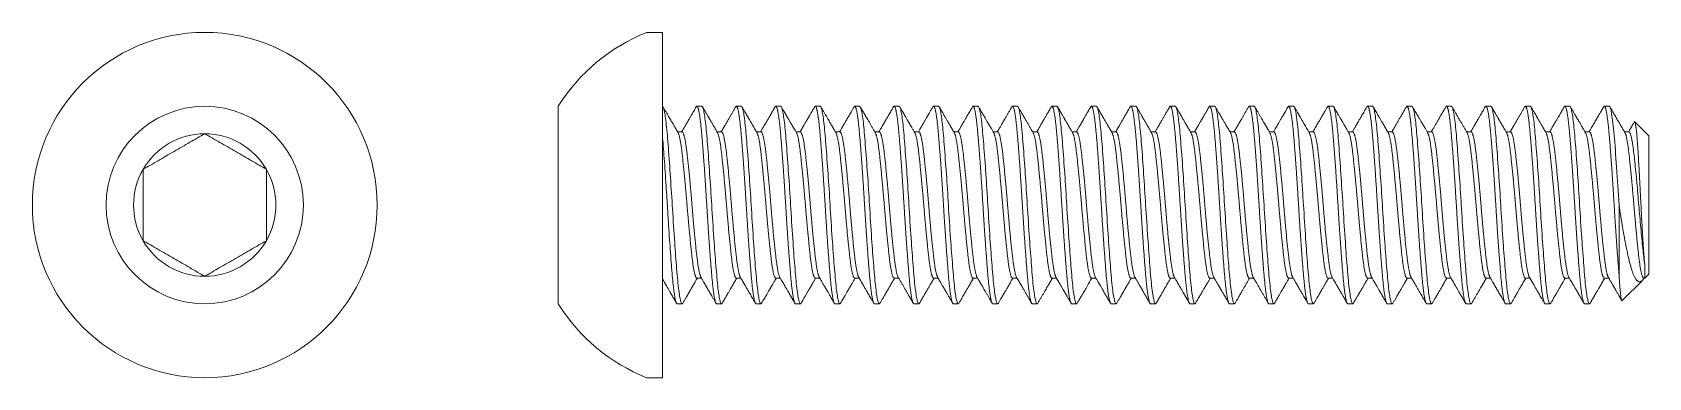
# Model space of a CAD drawing. Header units: inches. Extents: x -1 to 66.5, y -11.9 to 25.2.
# Drawn here: x 38.829 to 40.878, y 2.143 to 2.58 of the extents above; entities that cross this region are included whole.
import ezdxf

# ---------------------------------------------------------------- set-up
doc = ezdxf.new("R2010")
doc.units = ezdxf.units.IN
doc.header["$MEASUREMENT"] = 0
doc.linetypes.add('SLD-Solid', pattern=[0])
doc.layers.add('Fastener', color=134, linetype='Continuous')

msp = doc.modelspace()

# ---------------------------------------------------------------- linework, layer by layer
at = {"layer": 'Fastener', "linetype": 'SLD-Solid', "lineweight": 15}
for p, q in [((39.628, 2.5801), (39.6082, 2.5801)), ((39.628, 2.3616), (39.628, 2.5801)), ((39.496, 2.3616), (39.496, 2.4866)), ((39.678, 2.4866), (39.6718, 2.4866)), ((39.728, 2.4866), (39.7218, 2.4866)), ((39.778, 2.4866), (39.7718, 2.4866)), ((39.828, 2.4866), (39.8218, 2.4866)), ((39.878, 2.4866), (39.8718, 2.4866)), ((39.928, 2.4866), (39.9218, 2.4866)), ((39.978, 2.4866), (39.9718, 2.4866)), ((40.028, 2.4866), (40.0218, 2.4866)), ((40.078, 2.4866), (40.0718, 2.4866)), ((40.128, 2.4866), (40.1218, 2.4866)), ((40.178, 2.4866), (40.1718, 2.4866)), ((40.228, 2.4866), (40.2218, 2.4866)), ((40.278, 2.4866), (40.2718, 2.4866)), ((40.328, 2.4866), (40.3218, 2.4866)), ((40.378, 2.4866), (40.3718, 2.4866)), ((40.428, 2.4866), (40.4218, 2.4866)), ((40.478, 2.4866), (40.4718, 2.4866)), ((40.528, 2.4866), (40.5218, 2.4866)), ((40.578, 2.4866), (40.5718, 2.4866)), ((40.628, 2.4866), (40.6218, 2.4866)), ((40.678, 2.4866), (40.6718, 2.4866)), ((40.728, 2.4866), (40.7218, 2.4866)), ((40.778, 2.4866), (40.7718, 2.4866)), ((40.828, 2.4866), (40.8218, 2.4866)), ((40.878, 2.4491), (40.8603, 2.4668)), ((39.653, 2.4542), (39.6473, 2.4542)), ((39.703, 2.4542), (39.6973, 2.4542)), ((39.753, 2.4542), (39.7473, 2.4542)), ((39.803, 2.4542), (39.7973, 2.4542)), ((39.853, 2.4542), (39.8473, 2.4542)), ((39.903, 2.4542), (39.8973, 2.4542)), ((39.953, 2.4542), (39.9473, 2.4542)), ((40.003, 2.4542), (39.9973, 2.4542)), ((40.053, 2.4542), (40.0473, 2.4542)), ((40.103, 2.4542), (40.0973, 2.4542)), ((40.153, 2.4542), (40.1473, 2.4542)), ((40.203, 2.4542), (40.1973, 2.4542)), ((40.253, 2.4542), (40.2473, 2.4542)), ((40.303, 2.4542), (40.2973, 2.4542)), ((40.353, 2.4542), (40.3473, 2.4542)), ((40.403, 2.4542), (40.3973, 2.4542)), ((40.453, 2.4542), (40.4473, 2.4542)), ((40.503, 2.4542), (40.4973, 2.4542)), ((40.553, 2.4542), (40.5473, 2.4542)), ((40.603, 2.4542), (40.5973, 2.4542)), ((40.653, 2.4542), (40.6473, 2.4542)), ((40.703, 2.4542), (40.6973, 2.4542)), ((40.753, 2.4542), (40.7473, 2.4542)), ((40.803, 2.4542), (40.7973, 2.4542)), ((40.853, 2.4542), (40.8473, 2.4542)), ((40.878, 2.4491), (40.878, 2.2741)), ((39.496, 2.2366), (39.496, 2.3616)), ((39.628, 2.1431), (39.628, 2.3616)), ((40.8405, 2.2733), (40.8405, 2.3616)), ((40.873, 2.2691), (40.878, 2.2741)), ((39.6718, 2.2691), (39.6774, 2.2691)), ((39.7218, 2.2691), (39.7274, 2.2691)), ((39.7718, 2.2691), (39.7774, 2.2691)), ((39.8218, 2.2691), (39.8274, 2.2691)), ((39.8718, 2.2691), (39.8774, 2.2691)), ((39.9218, 2.2691), (39.9274, 2.2691)), ((39.9718, 2.2691), (39.9774, 2.2691)), ((40.0218, 2.2691), (40.0274, 2.2691)), ((40.0718, 2.2691), (40.0774, 2.2691)), ((40.1218, 2.2691), (40.1274, 2.2691)), ((40.1718, 2.2691), (40.1774, 2.2691)), ((40.2218, 2.2691), (40.2274, 2.2691)), ((40.2718, 2.2691), (40.2774, 2.2691)), ((40.3218, 2.2691), (40.3274, 2.2691)), ((40.3718, 2.2691), (40.3774, 2.2691)), ((40.4218, 2.2691), (40.4274, 2.2691)), ((40.4718, 2.2691), (40.4774, 2.2691)), ((40.5218, 2.2691), (40.5274, 2.2691)), ((40.5718, 2.2691), (40.5774, 2.2691)), ((40.6218, 2.2691), (40.6274, 2.2691)), ((40.6718, 2.2691), (40.6774, 2.2691)), ((40.7218, 2.2691), (40.7274, 2.2691)), ((40.7718, 2.2691), (40.7774, 2.2691)), ((40.8218, 2.2691), (40.8274, 2.2691)), ((40.8445, 2.2406), (40.8701, 2.2662)), ((40.8718, 2.2691), (40.873, 2.2691)), ((39.6468, 2.2366), (39.653, 2.2366)), ((39.6968, 2.2366), (39.703, 2.2366)), ((39.7468, 2.2366), (39.753, 2.2366)), ((39.7968, 2.2366), (39.803, 2.2366)), ((39.8468, 2.2366), (39.853, 2.2366)), ((39.8968, 2.2366), (39.903, 2.2366)), ((39.9468, 2.2366), (39.953, 2.2366)), ((39.9968, 2.2366), (40.003, 2.2366)), ((40.0468, 2.2366), (40.053, 2.2366)), ((40.0968, 2.2366), (40.103, 2.2366)), ((40.1468, 2.2366), (40.153, 2.2366)), ((40.1968, 2.2366), (40.203, 2.2366)), ((40.2468, 2.2366), (40.253, 2.2366)), ((40.2968, 2.2366), (40.303, 2.2366)), ((40.3468, 2.2366), (40.353, 2.2366)), ((40.3968, 2.2366), (40.403, 2.2366)), ((40.4468, 2.2366), (40.453, 2.2366)), ((40.4968, 2.2366), (40.503, 2.2366)), ((40.5468, 2.2366), (40.553, 2.2366)), ((40.5968, 2.2366), (40.603, 2.2366)), ((40.6468, 2.2366), (40.653, 2.2366)), ((40.6968, 2.2366), (40.703, 2.2366)), ((40.7468, 2.2366), (40.753, 2.2366)), ((40.7968, 2.2366), (40.803, 2.2366)), ((39.6082, 2.1431), (39.628, 2.1431))]:
    msp.add_line(p, q, dxfattribs=at)
at = {"layer": 'Fastener', "linetype": 'SLD-Solid', "lineweight": 15, "flags": 128}
for points in [[(39.6538, 2.2374), (39.6537, 2.2371), (39.6533, 2.2368), (39.653, 2.2366), (39.6527, 2.2367), (39.6524, 2.2371), (39.6521, 2.2376), (39.6517, 2.2383), (39.6514, 2.2392), (39.6511, 2.2404), (39.6508, 2.2416), (39.6504, 2.2431), (39.6501, 2.2447), (39.6498, 2.2466), (39.6495, 2.2486), (39.6491, 2.251), (39.6488, 2.2537), (39.6484, 2.2565), (39.6481, 2.2595), (39.6477, 2.2627), (39.6474, 2.2661), (39.6471, 2.2696), (39.6468, 2.2733), (39.6464, 2.2769), (39.6461, 2.2807), (39.6458, 2.2846), (39.6455, 2.2887), (39.6452, 2.2929), (39.6448, 2.2973), (39.6445, 2.3015), (39.6442, 2.3059), (39.6439, 2.3103), (39.6436, 2.3148), (39.6432, 2.3194), (39.6429, 2.3246), (39.6425, 2.3298), (39.6422, 2.3351), (39.6418, 2.3404), (39.6415, 2.3457), (39.6412, 2.3511), (39.6408, 2.3564), (39.6405, 2.3616), (39.6402, 2.3667), (39.6399, 2.3717), (39.6396, 2.3768), (39.6392, 2.3818), (39.6389, 2.3869), (39.6386, 2.3919), (39.6383, 2.3966), (39.6379, 2.4013), (39.6376, 2.4059), (39.6373, 2.4105), (39.637, 2.4149), (39.6366, 2.4198), (39.6363, 2.4246), (39.6359, 2.4292), (39.6356, 2.4337), (39.6352, 2.4381), (39.6349, 2.4422), (39.6346, 2.4462), (39.6343, 2.45), (39.6339, 2.4535), (39.6336, 2.4569), (39.6333, 2.4601), (39.633, 2.4632), (39.6327, 2.4661), (39.6323, 2.4688), (39.632, 2.4712), (39.6317, 2.4735), (39.6314, 2.4756), (39.6311, 2.4775), (39.6307, 2.4793), (39.6304, 2.481), (39.63, 2.4825), (39.6297, 2.4838), (39.6293, 2.4848), (39.629, 2.4856), (39.6287, 2.4862), (39.6283, 2.4865), (39.628, 2.4866), (39.628, 2.4866)], [(39.7038, 2.2374), (39.7037, 2.2371), (39.7033, 2.2368), (39.703, 2.2366), (39.7027, 2.2367), (39.7024, 2.2371), (39.7021, 2.2376), (39.7017, 2.2383), (39.7014, 2.2392), (39.7011, 2.2404), (39.7008, 2.2416), (39.7004, 2.2431), (39.7001, 2.2447), (39.6998, 2.2466), (39.6995, 2.2486), (39.6991, 2.251), (39.6988, 2.2537), (39.6984, 2.2565), (39.6981, 2.2595), (39.6977, 2.2627), (39.6974, 2.2661), (39.6971, 2.2696), (39.6968, 2.2733), (39.6964, 2.2769), (39.6961, 2.2807), (39.6958, 2.2846), (39.6955, 2.2887), (39.6952, 2.2929), (39.6948, 2.2973), (39.6945, 2.3015), (39.6942, 2.3059), (39.6939, 2.3103), (39.6936, 2.3148), (39.6932, 2.3194), (39.6929, 2.3246), (39.6925, 2.3298), (39.6922, 2.3351), (39.6918, 2.3404), (39.6915, 2.3457), (39.6912, 2.3511), (39.6908, 2.3564), (39.6905, 2.3616), (39.6902, 2.3667), (39.6899, 2.3717), (39.6896, 2.3768), (39.6892, 2.3818), (39.6889, 2.3869), (39.6886, 2.3919), (39.6883, 2.3966), (39.6879, 2.4013), (39.6876, 2.4059), (39.6873, 2.4105), (39.687, 2.4149), (39.6866, 2.4198), (39.6863, 2.4246), (39.6859, 2.4292), (39.6856, 2.4337), (39.6852, 2.4381), (39.6849, 2.4422), (39.6846, 2.4462), (39.6843, 2.45), (39.6839, 2.4535), (39.6836, 2.4569), (39.6833, 2.4601), (39.683, 2.4632), (39.6827, 2.4661), (39.6823, 2.4688), (39.682, 2.4712), (39.6817, 2.4735), (39.6814, 2.4756), (39.6811, 2.4775), (39.6807, 2.4793), (39.6804, 2.481), (39.68, 2.4825), (39.6797, 2.4838), (39.6793, 2.4848), (39.679, 2.4856), (39.6787, 2.4862), (39.6783, 2.4865), (39.678, 2.4866), (39.678, 2.4866)], [(39.7538, 2.2374), (39.7537, 2.2371), (39.7533, 2.2368), (39.753, 2.2366), (39.7527, 2.2367), (39.7524, 2.2371), (39.7521, 2.2376), (39.7517, 2.2383), (39.7514, 2.2392), (39.7511, 2.2404), (39.7508, 2.2416), (39.7504, 2.2431), (39.7501, 2.2447), (39.7498, 2.2466), (39.7495, 2.2486), (39.7491, 2.251), (39.7488, 2.2537), (39.7484, 2.2565), (39.7481, 2.2595), (39.7477, 2.2627), (39.7474, 2.2661), (39.7471, 2.2696), (39.7468, 2.2733), (39.7464, 2.2769), (39.7461, 2.2807), (39.7458, 2.2846), (39.7455, 2.2887), (39.7452, 2.2929), (39.7448, 2.2973), (39.7445, 2.3015), (39.7442, 2.3059), (39.7439, 2.3103), (39.7436, 2.3148), (39.7432, 2.3194), (39.7429, 2.3246), (39.7425, 2.3298), (39.7422, 2.3351), (39.7418, 2.3404), (39.7415, 2.3457), (39.7412, 2.3511), (39.7408, 2.3564), (39.7405, 2.3616), (39.7402, 2.3667), (39.7399, 2.3717), (39.7396, 2.3768), (39.7392, 2.3818), (39.7389, 2.3869), (39.7386, 2.3919), (39.7383, 2.3966), (39.7379, 2.4013), (39.7376, 2.4059), (39.7373, 2.4105), (39.737, 2.4149), (39.7366, 2.4198), (39.7363, 2.4246), (39.7359, 2.4292), (39.7356, 2.4337), (39.7352, 2.4381), (39.7349, 2.4422), (39.7346, 2.4462), (39.7343, 2.45), (39.7339, 2.4535), (39.7336, 2.4569), (39.7333, 2.4601), (39.733, 2.4632), (39.7327, 2.4661), (39.7323, 2.4688), (39.732, 2.4712), (39.7317, 2.4735), (39.7314, 2.4756), (39.7311, 2.4775), (39.7307, 2.4793), (39.7304, 2.481), (39.73, 2.4825), (39.7297, 2.4838), (39.7293, 2.4848), (39.729, 2.4856), (39.7287, 2.4862), (39.7283, 2.4865), (39.728, 2.4866), (39.728, 2.4866)], [(39.8038, 2.2374), (39.8037, 2.2371), (39.8033, 2.2368), (39.803, 2.2366), (39.8027, 2.2367), (39.8024, 2.2371), (39.8021, 2.2376), (39.8017, 2.2383), (39.8014, 2.2392), (39.8011, 2.2404), (39.8008, 2.2416), (39.8004, 2.2431), (39.8001, 2.2447), (39.7998, 2.2466), (39.7995, 2.2486), (39.7991, 2.251), (39.7988, 2.2537), (39.7984, 2.2565), (39.7981, 2.2595), (39.7977, 2.2627), (39.7974, 2.2661), (39.7971, 2.2696), (39.7968, 2.2733), (39.7964, 2.2769), (39.7961, 2.2807), (39.7958, 2.2846), (39.7955, 2.2887), (39.7952, 2.2929), (39.7948, 2.2973), (39.7945, 2.3015), (39.7942, 2.3059), (39.7939, 2.3103), (39.7936, 2.3148), (39.7932, 2.3194), (39.7929, 2.3246), (39.7925, 2.3298), (39.7922, 2.3351), (39.7918, 2.3404), (39.7915, 2.3457), (39.7912, 2.3511), (39.7908, 2.3564), (39.7905, 2.3616), (39.7902, 2.3667), (39.7899, 2.3717), (39.7896, 2.3768), (39.7892, 2.3818), (39.7889, 2.3869), (39.7886, 2.3919), (39.7883, 2.3966), (39.7879, 2.4013), (39.7876, 2.4059), (39.7873, 2.4105), (39.787, 2.4149), (39.7866, 2.4198), (39.7863, 2.4246), (39.7859, 2.4292), (39.7856, 2.4337), (39.7852, 2.4381), (39.7849, 2.4422), (39.7846, 2.4462), (39.7843, 2.45), (39.7839, 2.4535), (39.7836, 2.4569), (39.7833, 2.4601), (39.783, 2.4632), (39.7827, 2.4661), (39.7823, 2.4688), (39.782, 2.4712), (39.7817, 2.4735), (39.7814, 2.4756), (39.7811, 2.4775), (39.7807, 2.4793), (39.7804, 2.481), (39.78, 2.4825), (39.7797, 2.4838), (39.7793, 2.4848), (39.779, 2.4856), (39.7787, 2.4862), (39.7783, 2.4865), (39.778, 2.4866), (39.778, 2.4866)], [(39.8538, 2.2374), (39.8537, 2.2371), (39.8533, 2.2368), (39.853, 2.2366), (39.8527, 2.2367), (39.8524, 2.2371), (39.8521, 2.2376), (39.8517, 2.2383), (39.8514, 2.2392), (39.8511, 2.2404), (39.8508, 2.2416), (39.8504, 2.2431), (39.8501, 2.2447), (39.8498, 2.2466), (39.8495, 2.2486), (39.8491, 2.251), (39.8488, 2.2537), (39.8484, 2.2565), (39.8481, 2.2595), (39.8477, 2.2627), (39.8474, 2.2661), (39.8471, 2.2696), (39.8468, 2.2733), (39.8464, 2.2769), (39.8461, 2.2807), (39.8458, 2.2846), (39.8455, 2.2887), (39.8452, 2.2929), (39.8448, 2.2973), (39.8445, 2.3015), (39.8442, 2.3059), (39.8439, 2.3103), (39.8436, 2.3148), (39.8432, 2.3194), (39.8429, 2.3246), (39.8425, 2.3298), (39.8422, 2.3351), (39.8418, 2.3404), (39.8415, 2.3457), (39.8412, 2.3511), (39.8408, 2.3564), (39.8405, 2.3616), (39.8402, 2.3667), (39.8399, 2.3717), (39.8396, 2.3768), (39.8392, 2.3818), (39.8389, 2.3869), (39.8386, 2.3919), (39.8383, 2.3966), (39.8379, 2.4013), (39.8376, 2.4059), (39.8373, 2.4105), (39.837, 2.4149), (39.8366, 2.4198), (39.8363, 2.4246), (39.8359, 2.4292), (39.8356, 2.4337), (39.8352, 2.4381), (39.8349, 2.4422), (39.8346, 2.4462), (39.8343, 2.45), (39.8339, 2.4535), (39.8336, 2.4569), (39.8333, 2.4601), (39.833, 2.4632), (39.8327, 2.4661), (39.8323, 2.4688), (39.832, 2.4712), (39.8317, 2.4735), (39.8314, 2.4756), (39.8311, 2.4775), (39.8307, 2.4793), (39.8304, 2.481), (39.83, 2.4825), (39.8297, 2.4838), (39.8293, 2.4848), (39.829, 2.4856), (39.8287, 2.4862), (39.8283, 2.4865), (39.828, 2.4866), (39.828, 2.4866)], [(39.9038, 2.2374), (39.9037, 2.2371), (39.9033, 2.2368), (39.903, 2.2366), (39.9027, 2.2367), (39.9024, 2.2371), (39.9021, 2.2376), (39.9017, 2.2383), (39.9014, 2.2392), (39.9011, 2.2404), (39.9008, 2.2416), (39.9004, 2.2431), (39.9001, 2.2447), (39.8998, 2.2466), (39.8995, 2.2486), (39.8991, 2.251), (39.8988, 2.2537), (39.8984, 2.2565), (39.8981, 2.2595), (39.8977, 2.2627), (39.8974, 2.2661), (39.8971, 2.2696), (39.8968, 2.2733), (39.8964, 2.2769), (39.8961, 2.2807), (39.8958, 2.2846), (39.8955, 2.2887), (39.8952, 2.2929), (39.8948, 2.2973), (39.8945, 2.3015), (39.8942, 2.3059), (39.8939, 2.3103), (39.8936, 2.3148), (39.8932, 2.3194), (39.8929, 2.3246), (39.8925, 2.3298), (39.8922, 2.3351), (39.8918, 2.3404), (39.8915, 2.3457), (39.8912, 2.3511), (39.8908, 2.3564), (39.8905, 2.3616), (39.8902, 2.3667), (39.8899, 2.3717), (39.8896, 2.3768), (39.8892, 2.3818), (39.8889, 2.3869), (39.8886, 2.3919), (39.8883, 2.3966), (39.8879, 2.4013), (39.8876, 2.4059), (39.8873, 2.4105), (39.887, 2.4149), (39.8866, 2.4198), (39.8863, 2.4246), (39.8859, 2.4292), (39.8856, 2.4337), (39.8852, 2.4381), (39.8849, 2.4422), (39.8846, 2.4462), (39.8843, 2.45), (39.8839, 2.4535), (39.8836, 2.4569), (39.8833, 2.4601), (39.883, 2.4632), (39.8827, 2.4661), (39.8823, 2.4688), (39.882, 2.4712), (39.8817, 2.4735), (39.8814, 2.4756), (39.8811, 2.4775), (39.8807, 2.4793), (39.8804, 2.481), (39.88, 2.4825), (39.8797, 2.4838), (39.8793, 2.4848), (39.879, 2.4856), (39.8787, 2.4862), (39.8783, 2.4865), (39.878, 2.4866), (39.878, 2.4866)], [(39.9538, 2.2374), (39.9537, 2.2371), (39.9533, 2.2368), (39.953, 2.2366), (39.9527, 2.2367), (39.9524, 2.2371), (39.9521, 2.2376), (39.9517, 2.2383), (39.9514, 2.2392), (39.9511, 2.2404), (39.9508, 2.2416), (39.9504, 2.2431), (39.9501, 2.2447), (39.9498, 2.2466), (39.9495, 2.2486), (39.9491, 2.251), (39.9488, 2.2537), (39.9484, 2.2565), (39.9481, 2.2595), (39.9477, 2.2627), (39.9474, 2.2661), (39.9471, 2.2696), (39.9468, 2.2733), (39.9464, 2.2769), (39.9461, 2.2807), (39.9458, 2.2846), (39.9455, 2.2887), (39.9452, 2.2929), (39.9448, 2.2973), (39.9445, 2.3015), (39.9442, 2.3059), (39.9439, 2.3103), (39.9436, 2.3148), (39.9432, 2.3194), (39.9429, 2.3246), (39.9425, 2.3298), (39.9422, 2.3351), (39.9418, 2.3404), (39.9415, 2.3457), (39.9412, 2.3511), (39.9408, 2.3564), (39.9405, 2.3616), (39.9402, 2.3667), (39.9399, 2.3717), (39.9396, 2.3768), (39.9392, 2.3818), (39.9389, 2.3869), (39.9386, 2.3919), (39.9383, 2.3966), (39.9379, 2.4013), (39.9376, 2.4059), (39.9373, 2.4105), (39.937, 2.4149), (39.9366, 2.4198), (39.9363, 2.4246), (39.9359, 2.4292), (39.9356, 2.4337), (39.9352, 2.4381), (39.9349, 2.4422), (39.9346, 2.4462), (39.9343, 2.45), (39.9339, 2.4535), (39.9336, 2.4569), (39.9333, 2.4601), (39.933, 2.4632), (39.9327, 2.4661), (39.9323, 2.4688), (39.932, 2.4712), (39.9317, 2.4735), (39.9314, 2.4756), (39.9311, 2.4775), (39.9307, 2.4793), (39.9304, 2.481), (39.93, 2.4825), (39.9297, 2.4838), (39.9293, 2.4848), (39.929, 2.4856), (39.9287, 2.4862), (39.9283, 2.4865), (39.928, 2.4866), (39.928, 2.4866)], [(40.0038, 2.2374), (40.0037, 2.2371), (40.0033, 2.2368), (40.003, 2.2366), (40.0027, 2.2367), (40.0024, 2.2371), (40.0021, 2.2376), (40.0017, 2.2383), (40.0014, 2.2392), (40.0011, 2.2404), (40.0008, 2.2416), (40.0004, 2.2431), (40.0001, 2.2447), (39.9998, 2.2466), (39.9995, 2.2486), (39.9991, 2.251), (39.9988, 2.2537), (39.9984, 2.2565), (39.9981, 2.2595), (39.9977, 2.2627), (39.9974, 2.2661), (39.9971, 2.2696), (39.9968, 2.2733), (39.9964, 2.2769), (39.9961, 2.2807), (39.9958, 2.2846), (39.9955, 2.2887), (39.9952, 2.2929), (39.9948, 2.2973), (39.9945, 2.3015), (39.9942, 2.3059), (39.9939, 2.3103), (39.9936, 2.3148), (39.9932, 2.3194), (39.9929, 2.3246), (39.9925, 2.3298), (39.9922, 2.3351), (39.9918, 2.3404), (39.9915, 2.3457), (39.9912, 2.3511), (39.9908, 2.3564), (39.9905, 2.3616), (39.9902, 2.3667), (39.9899, 2.3717), (39.9896, 2.3768), (39.9892, 2.3818), (39.9889, 2.3869), (39.9886, 2.3919), (39.9883, 2.3966), (39.9879, 2.4013), (39.9876, 2.4059), (39.9873, 2.4105), (39.987, 2.4149), (39.9866, 2.4198), (39.9863, 2.4246), (39.9859, 2.4292), (39.9856, 2.4337), (39.9852, 2.4381), (39.9849, 2.4422), (39.9846, 2.4462), (39.9843, 2.45), (39.9839, 2.4535), (39.9836, 2.4569), (39.9833, 2.4601), (39.983, 2.4632), (39.9827, 2.4661), (39.9823, 2.4688), (39.982, 2.4712), (39.9817, 2.4735), (39.9814, 2.4756), (39.9811, 2.4775), (39.9807, 2.4793), (39.9804, 2.481), (39.98, 2.4825), (39.9797, 2.4838), (39.9793, 2.4848), (39.979, 2.4856), (39.9787, 2.4862), (39.9783, 2.4865), (39.978, 2.4866), (39.978, 2.4866)], [(40.0538, 2.2374), (40.0537, 2.2371), (40.0533, 2.2368), (40.053, 2.2366), (40.0527, 2.2367), (40.0524, 2.2371), (40.0521, 2.2376), (40.0517, 2.2383), (40.0514, 2.2392), (40.0511, 2.2404), (40.0508, 2.2416), (40.0504, 2.2431), (40.0501, 2.2447), (40.0498, 2.2466), (40.0495, 2.2486), (40.0491, 2.251), (40.0488, 2.2537), (40.0484, 2.2565), (40.0481, 2.2595), (40.0477, 2.2627), (40.0474, 2.2661), (40.0471, 2.2696), (40.0468, 2.2733), (40.0464, 2.2769), (40.0461, 2.2807), (40.0458, 2.2846), (40.0455, 2.2887), (40.0452, 2.2929), (40.0448, 2.2973), (40.0445, 2.3015), (40.0442, 2.3059), (40.0439, 2.3103), (40.0436, 2.3148), (40.0432, 2.3194), (40.0429, 2.3246), (40.0425, 2.3298), (40.0422, 2.3351), (40.0418, 2.3404), (40.0415, 2.3457), (40.0412, 2.3511), (40.0408, 2.3564), (40.0405, 2.3616), (40.0402, 2.3667), (40.0399, 2.3717), (40.0396, 2.3768), (40.0392, 2.3818), (40.0389, 2.3869), (40.0386, 2.3919), (40.0383, 2.3966), (40.0379, 2.4013), (40.0376, 2.4059), (40.0373, 2.4105), (40.037, 2.4149), (40.0366, 2.4198), (40.0363, 2.4246), (40.0359, 2.4292), (40.0356, 2.4337), (40.0352, 2.4381), (40.0349, 2.4422), (40.0346, 2.4462), (40.0343, 2.45), (40.0339, 2.4535), (40.0336, 2.4569), (40.0333, 2.4601), (40.033, 2.4632), (40.0327, 2.4661), (40.0323, 2.4688), (40.032, 2.4712), (40.0317, 2.4735), (40.0314, 2.4756), (40.0311, 2.4775), (40.0307, 2.4793), (40.0304, 2.481), (40.03, 2.4825), (40.0297, 2.4838), (40.0293, 2.4848), (40.029, 2.4856), (40.0287, 2.4862), (40.0283, 2.4865), (40.028, 2.4866), (40.028, 2.4866)], [(40.1038, 2.2374), (40.1037, 2.2371), (40.1033, 2.2368), (40.103, 2.2366), (40.1027, 2.2367), (40.1024, 2.2371), (40.1021, 2.2376), (40.1017, 2.2383), (40.1014, 2.2392), (40.1011, 2.2404), (40.1008, 2.2416), (40.1004, 2.2431), (40.1001, 2.2447), (40.0998, 2.2466), (40.0995, 2.2486), (40.0991, 2.251), (40.0988, 2.2537), (40.0984, 2.2565), (40.0981, 2.2595), (40.0977, 2.2627), (40.0974, 2.2661), (40.0971, 2.2696), (40.0968, 2.2733), (40.0964, 2.2769), (40.0961, 2.2807), (40.0958, 2.2846), (40.0955, 2.2887), (40.0952, 2.2929), (40.0948, 2.2973), (40.0945, 2.3015), (40.0942, 2.3059), (40.0939, 2.3103), (40.0936, 2.3148), (40.0932, 2.3194), (40.0929, 2.3246), (40.0925, 2.3298), (40.0922, 2.3351), (40.0918, 2.3404), (40.0915, 2.3457), (40.0912, 2.3511), (40.0908, 2.3564), (40.0905, 2.3616), (40.0902, 2.3667), (40.0899, 2.3717), (40.0896, 2.3768), (40.0892, 2.3818), (40.0889, 2.3869), (40.0886, 2.3919), (40.0883, 2.3966), (40.0879, 2.4013), (40.0876, 2.4059), (40.0873, 2.4105), (40.087, 2.4149), (40.0866, 2.4198), (40.0863, 2.4246), (40.0859, 2.4292), (40.0856, 2.4337), (40.0852, 2.4381), (40.0849, 2.4422), (40.0846, 2.4462), (40.0843, 2.45), (40.0839, 2.4535), (40.0836, 2.4569), (40.0833, 2.4601), (40.083, 2.4632), (40.0827, 2.4661), (40.0823, 2.4688), (40.082, 2.4712), (40.0817, 2.4735), (40.0814, 2.4756), (40.0811, 2.4775), (40.0807, 2.4793), (40.0804, 2.481), (40.08, 2.4825), (40.0797, 2.4838), (40.0793, 2.4848), (40.079, 2.4856), (40.0787, 2.4862), (40.0783, 2.4865), (40.078, 2.4866), (40.078, 2.4866)], [(40.1538, 2.2374), (40.1537, 2.2371), (40.1533, 2.2368), (40.153, 2.2366), (40.1527, 2.2367), (40.1524, 2.2371), (40.1521, 2.2376), (40.1517, 2.2383), (40.1514, 2.2392), (40.1511, 2.2404), (40.1508, 2.2416), (40.1504, 2.2431), (40.1501, 2.2447), (40.1498, 2.2466), (40.1495, 2.2486), (40.1491, 2.251), (40.1488, 2.2537), (40.1484, 2.2565), (40.1481, 2.2595), (40.1477, 2.2627), (40.1474, 2.2661), (40.1471, 2.2696), (40.1468, 2.2733), (40.1464, 2.2769), (40.1461, 2.2807), (40.1458, 2.2846), (40.1455, 2.2887), (40.1452, 2.2929), (40.1448, 2.2973), (40.1445, 2.3015), (40.1442, 2.3059), (40.1439, 2.3103), (40.1436, 2.3148), (40.1432, 2.3194), (40.1429, 2.3246), (40.1425, 2.3298), (40.1422, 2.3351), (40.1418, 2.3404), (40.1415, 2.3457), (40.1412, 2.3511), (40.1408, 2.3564), (40.1405, 2.3616), (40.1402, 2.3667), (40.1399, 2.3717), (40.1396, 2.3768), (40.1392, 2.3818), (40.1389, 2.3869), (40.1386, 2.3919), (40.1383, 2.3966), (40.1379, 2.4013), (40.1376, 2.4059), (40.1373, 2.4105), (40.137, 2.4149), (40.1366, 2.4198), (40.1363, 2.4246), (40.1359, 2.4292), (40.1356, 2.4337), (40.1352, 2.4381), (40.1349, 2.4422), (40.1346, 2.4462), (40.1343, 2.45), (40.1339, 2.4535), (40.1336, 2.4569), (40.1333, 2.4601), (40.133, 2.4632), (40.1327, 2.4661), (40.1323, 2.4688), (40.132, 2.4712), (40.1317, 2.4735), (40.1314, 2.4756), (40.1311, 2.4775), (40.1307, 2.4793), (40.1304, 2.481), (40.13, 2.4825), (40.1297, 2.4838), (40.1293, 2.4848), (40.129, 2.4856), (40.1287, 2.4862), (40.1283, 2.4865), (40.128, 2.4866), (40.128, 2.4866)], [(40.2038, 2.2374), (40.2037, 2.2371), (40.2033, 2.2368), (40.203, 2.2366), (40.2027, 2.2367), (40.2024, 2.2371), (40.2021, 2.2376), (40.2017, 2.2383), (40.2014, 2.2392), (40.2011, 2.2404), (40.2008, 2.2416), (40.2004, 2.2431), (40.2001, 2.2447), (40.1998, 2.2466), (40.1995, 2.2486), (40.1991, 2.251), (40.1988, 2.2537), (40.1984, 2.2565), (40.1981, 2.2595), (40.1977, 2.2627), (40.1974, 2.2661), (40.1971, 2.2696), (40.1968, 2.2733), (40.1964, 2.2769), (40.1961, 2.2807), (40.1958, 2.2846), (40.1955, 2.2887), (40.1952, 2.2929), (40.1948, 2.2973), (40.1945, 2.3015), (40.1942, 2.3059), (40.1939, 2.3103), (40.1936, 2.3148), (40.1932, 2.3194), (40.1929, 2.3246), (40.1925, 2.3298), (40.1922, 2.3351), (40.1918, 2.3404), (40.1915, 2.3457), (40.1912, 2.3511), (40.1908, 2.3564), (40.1905, 2.3616), (40.1902, 2.3667), (40.1899, 2.3717), (40.1896, 2.3768), (40.1892, 2.3818), (40.1889, 2.3869), (40.1886, 2.3919), (40.1883, 2.3966), (40.1879, 2.4013), (40.1876, 2.4059), (40.1873, 2.4105), (40.187, 2.4149), (40.1866, 2.4198), (40.1863, 2.4246), (40.1859, 2.4292), (40.1856, 2.4337), (40.1852, 2.4381), (40.1849, 2.4422), (40.1846, 2.4462), (40.1843, 2.45), (40.1839, 2.4535), (40.1836, 2.4569), (40.1833, 2.4601), (40.183, 2.4632), (40.1827, 2.4661), (40.1823, 2.4688), (40.182, 2.4712), (40.1817, 2.4735), (40.1814, 2.4756), (40.1811, 2.4775), (40.1807, 2.4793), (40.1804, 2.481), (40.18, 2.4825), (40.1797, 2.4838), (40.1793, 2.4848), (40.179, 2.4856), (40.1787, 2.4862), (40.1783, 2.4865), (40.178, 2.4866), (40.178, 2.4866)], [(40.2538, 2.2374), (40.2537, 2.2371), (40.2533, 2.2368), (40.253, 2.2366), (40.2527, 2.2367), (40.2524, 2.2371), (40.2521, 2.2376), (40.2517, 2.2383), (40.2514, 2.2392), (40.2511, 2.2404), (40.2508, 2.2416), (40.2504, 2.2431), (40.2501, 2.2447), (40.2498, 2.2466), (40.2495, 2.2486), (40.2491, 2.251), (40.2488, 2.2537), (40.2484, 2.2565), (40.2481, 2.2595), (40.2477, 2.2627), (40.2474, 2.2661), (40.2471, 2.2696), (40.2468, 2.2733), (40.2464, 2.2769), (40.2461, 2.2807), (40.2458, 2.2846), (40.2455, 2.2887), (40.2452, 2.2929), (40.2448, 2.2973), (40.2445, 2.3015), (40.2442, 2.3059), (40.2439, 2.3103), (40.2436, 2.3148), (40.2432, 2.3194), (40.2429, 2.3246), (40.2425, 2.3298), (40.2422, 2.3351), (40.2418, 2.3404), (40.2415, 2.3457), (40.2412, 2.3511), (40.2408, 2.3564), (40.2405, 2.3616), (40.2402, 2.3667), (40.2399, 2.3717), (40.2396, 2.3768), (40.2392, 2.3818), (40.2389, 2.3869), (40.2386, 2.3919), (40.2383, 2.3966), (40.2379, 2.4013), (40.2376, 2.4059), (40.2373, 2.4105), (40.237, 2.4149), (40.2366, 2.4198), (40.2363, 2.4246), (40.2359, 2.4292), (40.2356, 2.4337), (40.2352, 2.4381), (40.2349, 2.4422), (40.2346, 2.4462), (40.2343, 2.45), (40.2339, 2.4535), (40.2336, 2.4569), (40.2333, 2.4601), (40.233, 2.4632), (40.2327, 2.4661), (40.2323, 2.4688), (40.232, 2.4712), (40.2317, 2.4735), (40.2314, 2.4756), (40.2311, 2.4775), (40.2307, 2.4793), (40.2304, 2.481), (40.23, 2.4825), (40.2297, 2.4838), (40.2293, 2.4848), (40.229, 2.4856), (40.2287, 2.4862), (40.2283, 2.4865), (40.228, 2.4866), (40.228, 2.4866)], [(40.3038, 2.2374), (40.3037, 2.2371), (40.3033, 2.2368), (40.303, 2.2366), (40.3027, 2.2367), (40.3024, 2.2371), (40.3021, 2.2376), (40.3017, 2.2383), (40.3014, 2.2392), (40.3011, 2.2404), (40.3008, 2.2416), (40.3004, 2.2431), (40.3001, 2.2447), (40.2998, 2.2466), (40.2995, 2.2486), (40.2991, 2.251), (40.2988, 2.2537), (40.2984, 2.2565), (40.2981, 2.2595), (40.2977, 2.2627), (40.2974, 2.2661), (40.2971, 2.2696), (40.2968, 2.2733), (40.2964, 2.2769), (40.2961, 2.2807), (40.2958, 2.2846), (40.2955, 2.2887), (40.2952, 2.2929), (40.2948, 2.2973), (40.2945, 2.3015), (40.2942, 2.3059), (40.2939, 2.3103), (40.2936, 2.3148), (40.2932, 2.3194), (40.2929, 2.3246), (40.2925, 2.3298), (40.2922, 2.3351), (40.2918, 2.3404), (40.2915, 2.3457), (40.2912, 2.3511), (40.2908, 2.3564), (40.2905, 2.3616), (40.2902, 2.3667), (40.2899, 2.3717), (40.2896, 2.3768), (40.2892, 2.3818), (40.2889, 2.3869), (40.2886, 2.3919), (40.2883, 2.3966), (40.2879, 2.4013), (40.2876, 2.4059), (40.2873, 2.4105), (40.287, 2.4149), (40.2866, 2.4198), (40.2863, 2.4246), (40.2859, 2.4292), (40.2856, 2.4337), (40.2852, 2.4381), (40.2849, 2.4422), (40.2846, 2.4462), (40.2843, 2.45), (40.2839, 2.4535), (40.2836, 2.4569), (40.2833, 2.4601), (40.283, 2.4632), (40.2827, 2.4661), (40.2823, 2.4688), (40.282, 2.4712), (40.2817, 2.4735), (40.2814, 2.4756), (40.2811, 2.4775), (40.2807, 2.4793), (40.2804, 2.481), (40.28, 2.4825), (40.2797, 2.4838), (40.2793, 2.4848), (40.279, 2.4856), (40.2787, 2.4862), (40.2783, 2.4865), (40.278, 2.4866), (40.278, 2.4866)], [(40.3538, 2.2374), (40.3537, 2.2371), (40.3533, 2.2368), (40.353, 2.2366), (40.3527, 2.2367), (40.3524, 2.2371), (40.3521, 2.2376), (40.3517, 2.2383), (40.3514, 2.2392), (40.3511, 2.2404), (40.3508, 2.2416), (40.3504, 2.2431), (40.3501, 2.2447), (40.3498, 2.2466), (40.3495, 2.2486), (40.3491, 2.251), (40.3488, 2.2537), (40.3484, 2.2565), (40.3481, 2.2595), (40.3477, 2.2627), (40.3474, 2.2661), (40.3471, 2.2696), (40.3468, 2.2733), (40.3464, 2.2769), (40.3461, 2.2807), (40.3458, 2.2846), (40.3455, 2.2887), (40.3452, 2.2929), (40.3448, 2.2973), (40.3445, 2.3015), (40.3442, 2.3059), (40.3439, 2.3103), (40.3436, 2.3148), (40.3432, 2.3194), (40.3429, 2.3246), (40.3425, 2.3298), (40.3422, 2.3351), (40.3418, 2.3404), (40.3415, 2.3457), (40.3412, 2.3511), (40.3408, 2.3564), (40.3405, 2.3616), (40.3402, 2.3667), (40.3399, 2.3717), (40.3396, 2.3768), (40.3392, 2.3818), (40.3389, 2.3869), (40.3386, 2.3919), (40.3383, 2.3966), (40.3379, 2.4013), (40.3376, 2.4059), (40.3373, 2.4105), (40.337, 2.4149), (40.3366, 2.4198), (40.3363, 2.4246), (40.3359, 2.4292), (40.3356, 2.4337), (40.3352, 2.4381), (40.3349, 2.4422), (40.3346, 2.4462), (40.3343, 2.45), (40.3339, 2.4535), (40.3336, 2.4569), (40.3333, 2.4601), (40.333, 2.4632), (40.3327, 2.4661), (40.3323, 2.4688), (40.332, 2.4712), (40.3317, 2.4735), (40.3314, 2.4756), (40.3311, 2.4775), (40.3307, 2.4793), (40.3304, 2.481), (40.33, 2.4825), (40.3297, 2.4838), (40.3293, 2.4848), (40.329, 2.4856), (40.3287, 2.4862), (40.3283, 2.4865), (40.328, 2.4866), (40.328, 2.4866)], [(40.4038, 2.2374), (40.4037, 2.2371), (40.4033, 2.2368), (40.403, 2.2366), (40.4027, 2.2367), (40.4024, 2.2371), (40.4021, 2.2376), (40.4017, 2.2383), (40.4014, 2.2392), (40.4011, 2.2404), (40.4008, 2.2416), (40.4004, 2.2431), (40.4001, 2.2447), (40.3998, 2.2466), (40.3995, 2.2486), (40.3991, 2.251), (40.3988, 2.2537), (40.3984, 2.2565), (40.3981, 2.2595), (40.3977, 2.2627), (40.3974, 2.2661), (40.3971, 2.2696), (40.3968, 2.2733), (40.3964, 2.2769), (40.3961, 2.2807), (40.3958, 2.2846), (40.3955, 2.2887), (40.3952, 2.2929), (40.3948, 2.2973), (40.3945, 2.3015), (40.3942, 2.3059), (40.3939, 2.3103), (40.3936, 2.3148), (40.3932, 2.3194), (40.3929, 2.3246), (40.3925, 2.3298), (40.3922, 2.3351), (40.3918, 2.3404), (40.3915, 2.3457), (40.3912, 2.3511), (40.3908, 2.3564), (40.3905, 2.3616), (40.3902, 2.3667), (40.3899, 2.3717), (40.3896, 2.3768), (40.3892, 2.3818), (40.3889, 2.3869), (40.3886, 2.3919), (40.3883, 2.3966), (40.3879, 2.4013), (40.3876, 2.4059), (40.3873, 2.4105), (40.387, 2.4149), (40.3866, 2.4198), (40.3863, 2.4246), (40.3859, 2.4292), (40.3856, 2.4337), (40.3852, 2.4381), (40.3849, 2.4422), (40.3846, 2.4462), (40.3843, 2.45), (40.3839, 2.4535), (40.3836, 2.4569), (40.3833, 2.4601), (40.383, 2.4632), (40.3827, 2.4661), (40.3823, 2.4688), (40.382, 2.4712), (40.3817, 2.4735), (40.3814, 2.4756), (40.3811, 2.4775), (40.3807, 2.4793), (40.3804, 2.481), (40.38, 2.4825), (40.3797, 2.4838), (40.3793, 2.4848), (40.379, 2.4856), (40.3787, 2.4862), (40.3783, 2.4865), (40.378, 2.4866), (40.378, 2.4866)], [(40.4538, 2.2374), (40.4537, 2.2371), (40.4533, 2.2368), (40.453, 2.2366), (40.4527, 2.2367), (40.4524, 2.2371), (40.4521, 2.2376), (40.4517, 2.2383), (40.4514, 2.2392), (40.4511, 2.2404), (40.4508, 2.2416), (40.4504, 2.2431), (40.4501, 2.2447), (40.4498, 2.2466), (40.4495, 2.2486), (40.4491, 2.251), (40.4488, 2.2537), (40.4484, 2.2565), (40.4481, 2.2595), (40.4477, 2.2627), (40.4474, 2.2661), (40.4471, 2.2696), (40.4468, 2.2733), (40.4464, 2.2769), (40.4461, 2.2807), (40.4458, 2.2846), (40.4455, 2.2887), (40.4452, 2.2929), (40.4448, 2.2973), (40.4445, 2.3015), (40.4442, 2.3059), (40.4439, 2.3103), (40.4436, 2.3148), (40.4432, 2.3194), (40.4429, 2.3246), (40.4425, 2.3298), (40.4422, 2.3351), (40.4418, 2.3404), (40.4415, 2.3457), (40.4412, 2.3511), (40.4408, 2.3564), (40.4405, 2.3616), (40.4402, 2.3667), (40.4399, 2.3717), (40.4396, 2.3768), (40.4392, 2.3818), (40.4389, 2.3869), (40.4386, 2.3919), (40.4383, 2.3966), (40.4379, 2.4013), (40.4376, 2.4059), (40.4373, 2.4105), (40.437, 2.4149), (40.4366, 2.4198), (40.4363, 2.4246), (40.4359, 2.4292), (40.4356, 2.4337), (40.4352, 2.4381), (40.4349, 2.4422), (40.4346, 2.4462), (40.4343, 2.45), (40.4339, 2.4535), (40.4336, 2.4569), (40.4333, 2.4601), (40.433, 2.4632), (40.4327, 2.4661), (40.4323, 2.4688), (40.432, 2.4712), (40.4317, 2.4735), (40.4314, 2.4756), (40.4311, 2.4775), (40.4307, 2.4793), (40.4304, 2.481), (40.43, 2.4825), (40.4297, 2.4838), (40.4293, 2.4848), (40.429, 2.4856), (40.4287, 2.4862), (40.4283, 2.4865), (40.428, 2.4866), (40.428, 2.4866)], [(40.5038, 2.2374), (40.5037, 2.2371), (40.5033, 2.2368), (40.503, 2.2366), (40.5027, 2.2367), (40.5024, 2.2371), (40.5021, 2.2376), (40.5017, 2.2383), (40.5014, 2.2392), (40.5011, 2.2404), (40.5008, 2.2416), (40.5004, 2.2431), (40.5001, 2.2447), (40.4998, 2.2466), (40.4995, 2.2486), (40.4991, 2.251), (40.4988, 2.2537), (40.4984, 2.2565), (40.4981, 2.2595), (40.4977, 2.2627), (40.4974, 2.2661), (40.4971, 2.2696), (40.4968, 2.2733), (40.4964, 2.2769), (40.4961, 2.2807), (40.4958, 2.2846), (40.4955, 2.2887), (40.4952, 2.2929), (40.4948, 2.2973), (40.4945, 2.3015), (40.4942, 2.3059), (40.4939, 2.3103), (40.4936, 2.3148), (40.4932, 2.3194), (40.4929, 2.3246), (40.4925, 2.3298), (40.4922, 2.3351), (40.4918, 2.3404), (40.4915, 2.3457), (40.4912, 2.3511), (40.4908, 2.3564), (40.4905, 2.3616), (40.4902, 2.3667), (40.4899, 2.3717), (40.4896, 2.3768), (40.4892, 2.3818), (40.4889, 2.3869), (40.4886, 2.3919), (40.4883, 2.3966), (40.4879, 2.4013), (40.4876, 2.4059), (40.4873, 2.4105), (40.487, 2.4149), (40.4866, 2.4198), (40.4863, 2.4246), (40.4859, 2.4292), (40.4856, 2.4337), (40.4852, 2.4381), (40.4849, 2.4422), (40.4846, 2.4462), (40.4843, 2.45), (40.4839, 2.4535), (40.4836, 2.4569), (40.4833, 2.4601), (40.483, 2.4632), (40.4827, 2.4661), (40.4823, 2.4688), (40.482, 2.4712), (40.4817, 2.4735), (40.4814, 2.4756), (40.4811, 2.4775), (40.4807, 2.4793), (40.4804, 2.481), (40.48, 2.4825), (40.4797, 2.4838), (40.4793, 2.4848), (40.479, 2.4856), (40.4787, 2.4862), (40.4783, 2.4865), (40.478, 2.4866), (40.478, 2.4866)], [(40.5538, 2.2374), (40.5537, 2.2371), (40.5533, 2.2368), (40.553, 2.2366), (40.5527, 2.2367), (40.5524, 2.2371), (40.5521, 2.2376), (40.5517, 2.2383), (40.5514, 2.2392), (40.5511, 2.2404), (40.5508, 2.2416), (40.5504, 2.2431), (40.5501, 2.2447), (40.5498, 2.2466), (40.5495, 2.2486), (40.5491, 2.251), (40.5488, 2.2537), (40.5484, 2.2565), (40.5481, 2.2595), (40.5477, 2.2627), (40.5474, 2.2661), (40.5471, 2.2696), (40.5468, 2.2733), (40.5464, 2.2769), (40.5461, 2.2807), (40.5458, 2.2846), (40.5455, 2.2887), (40.5452, 2.2929), (40.5448, 2.2973), (40.5445, 2.3015), (40.5442, 2.3059), (40.5439, 2.3103), (40.5436, 2.3148), (40.5432, 2.3194), (40.5429, 2.3246), (40.5425, 2.3298), (40.5422, 2.3351), (40.5418, 2.3404), (40.5415, 2.3457), (40.5412, 2.3511), (40.5408, 2.3564), (40.5405, 2.3616), (40.5402, 2.3667), (40.5399, 2.3717), (40.5396, 2.3768), (40.5392, 2.3818), (40.5389, 2.3869), (40.5386, 2.3919), (40.5383, 2.3966), (40.5379, 2.4013), (40.5376, 2.4059), (40.5373, 2.4105), (40.537, 2.4149), (40.5366, 2.4198), (40.5363, 2.4246), (40.5359, 2.4292), (40.5356, 2.4337), (40.5352, 2.4381), (40.5349, 2.4422), (40.5346, 2.4462), (40.5343, 2.45), (40.5339, 2.4535), (40.5336, 2.4569), (40.5333, 2.4601), (40.533, 2.4632), (40.5327, 2.4661), (40.5323, 2.4688), (40.532, 2.4712), (40.5317, 2.4735), (40.5314, 2.4756), (40.5311, 2.4775), (40.5307, 2.4793), (40.5304, 2.481), (40.53, 2.4825), (40.5297, 2.4838), (40.5293, 2.4848), (40.529, 2.4856), (40.5287, 2.4862), (40.5283, 2.4865), (40.528, 2.4866), (40.528, 2.4866)], [(40.6038, 2.2374), (40.6037, 2.2371), (40.6033, 2.2368), (40.603, 2.2366), (40.6027, 2.2367), (40.6024, 2.2371), (40.6021, 2.2376), (40.6017, 2.2383), (40.6014, 2.2392), (40.6011, 2.2404), (40.6008, 2.2416), (40.6004, 2.2431), (40.6001, 2.2447), (40.5998, 2.2466), (40.5995, 2.2486), (40.5991, 2.251), (40.5988, 2.2537), (40.5984, 2.2565), (40.5981, 2.2595), (40.5977, 2.2627), (40.5974, 2.2661), (40.5971, 2.2696), (40.5968, 2.2733), (40.5964, 2.2769), (40.5961, 2.2807), (40.5958, 2.2846), (40.5955, 2.2887), (40.5952, 2.2929), (40.5948, 2.2973), (40.5945, 2.3015), (40.5942, 2.3059), (40.5939, 2.3103), (40.5936, 2.3148), (40.5932, 2.3194), (40.5929, 2.3246), (40.5925, 2.3298), (40.5922, 2.3351), (40.5918, 2.3404), (40.5915, 2.3457), (40.5912, 2.3511), (40.5908, 2.3564), (40.5905, 2.3616), (40.5902, 2.3667), (40.5899, 2.3717), (40.5896, 2.3768), (40.5892, 2.3818), (40.5889, 2.3869), (40.5886, 2.3919), (40.5883, 2.3966), (40.5879, 2.4013), (40.5876, 2.4059), (40.5873, 2.4105), (40.587, 2.4149), (40.5866, 2.4198), (40.5863, 2.4246), (40.5859, 2.4292), (40.5856, 2.4337), (40.5852, 2.4381), (40.5849, 2.4422), (40.5846, 2.4462), (40.5843, 2.45), (40.5839, 2.4535), (40.5836, 2.4569), (40.5833, 2.4601), (40.583, 2.4632), (40.5827, 2.4661), (40.5823, 2.4688), (40.582, 2.4712), (40.5817, 2.4735), (40.5814, 2.4756), (40.5811, 2.4775), (40.5807, 2.4793), (40.5804, 2.481), (40.58, 2.4825), (40.5797, 2.4838), (40.5793, 2.4848), (40.579, 2.4856), (40.5787, 2.4862), (40.5783, 2.4865), (40.578, 2.4866), (40.578, 2.4866)], [(40.6538, 2.2374), (40.6537, 2.2371), (40.6533, 2.2368), (40.653, 2.2366), (40.6527, 2.2367), (40.6524, 2.2371), (40.6521, 2.2376), (40.6517, 2.2383), (40.6514, 2.2392), (40.6511, 2.2404), (40.6508, 2.2416), (40.6504, 2.2431), (40.6501, 2.2447), (40.6498, 2.2466), (40.6495, 2.2486), (40.6491, 2.251), (40.6488, 2.2537), (40.6484, 2.2565), (40.6481, 2.2595), (40.6477, 2.2627), (40.6474, 2.2661), (40.6471, 2.2696), (40.6468, 2.2733), (40.6464, 2.2769), (40.6461, 2.2807), (40.6458, 2.2846), (40.6455, 2.2887), (40.6452, 2.2929), (40.6448, 2.2973), (40.6445, 2.3015), (40.6442, 2.3059), (40.6439, 2.3103), (40.6436, 2.3148), (40.6432, 2.3194), (40.6429, 2.3246), (40.6425, 2.3298), (40.6422, 2.3351), (40.6418, 2.3404), (40.6415, 2.3457), (40.6412, 2.3511), (40.6408, 2.3564), (40.6405, 2.3616), (40.6402, 2.3667), (40.6399, 2.3717), (40.6396, 2.3768), (40.6392, 2.3818), (40.6389, 2.3869), (40.6386, 2.3919), (40.6383, 2.3966), (40.6379, 2.4013), (40.6376, 2.4059), (40.6373, 2.4105), (40.637, 2.4149), (40.6366, 2.4198), (40.6363, 2.4246), (40.6359, 2.4292), (40.6356, 2.4337), (40.6352, 2.4381), (40.6349, 2.4422), (40.6346, 2.4462), (40.6343, 2.45), (40.6339, 2.4535), (40.6336, 2.4569), (40.6333, 2.4601), (40.633, 2.4632), (40.6327, 2.4661), (40.6323, 2.4688), (40.632, 2.4712), (40.6317, 2.4735), (40.6314, 2.4756), (40.6311, 2.4775), (40.6307, 2.4793), (40.6304, 2.481), (40.63, 2.4825), (40.6297, 2.4838), (40.6293, 2.4848), (40.629, 2.4856), (40.6287, 2.4862), (40.6283, 2.4865), (40.628, 2.4866), (40.628, 2.4866)], [(40.7038, 2.2374), (40.7037, 2.2371), (40.7033, 2.2368), (40.703, 2.2366), (40.7027, 2.2367), (40.7024, 2.2371), (40.7021, 2.2376), (40.7017, 2.2383), (40.7014, 2.2392), (40.7011, 2.2404), (40.7008, 2.2416), (40.7004, 2.2431), (40.7001, 2.2447), (40.6998, 2.2466), (40.6995, 2.2486), (40.6991, 2.251), (40.6988, 2.2537), (40.6984, 2.2565), (40.6981, 2.2595), (40.6977, 2.2627), (40.6974, 2.2661), (40.6971, 2.2696), (40.6968, 2.2733), (40.6964, 2.2769), (40.6961, 2.2807), (40.6958, 2.2846), (40.6955, 2.2887), (40.6952, 2.2929), (40.6948, 2.2973), (40.6945, 2.3015), (40.6942, 2.3059), (40.6939, 2.3103), (40.6936, 2.3148), (40.6932, 2.3194), (40.6929, 2.3246), (40.6925, 2.3298), (40.6922, 2.3351), (40.6918, 2.3404), (40.6915, 2.3457), (40.6912, 2.3511), (40.6908, 2.3564), (40.6905, 2.3616), (40.6902, 2.3667), (40.6899, 2.3717), (40.6896, 2.3768), (40.6892, 2.3818), (40.6889, 2.3869), (40.6886, 2.3919), (40.6883, 2.3966), (40.6879, 2.4013), (40.6876, 2.4059), (40.6873, 2.4105), (40.687, 2.4149), (40.6866, 2.4198), (40.6863, 2.4246), (40.6859, 2.4292), (40.6856, 2.4337), (40.6852, 2.4381), (40.6849, 2.4422), (40.6846, 2.4462), (40.6843, 2.45), (40.6839, 2.4535), (40.6836, 2.4569), (40.6833, 2.4601), (40.683, 2.4632), (40.6827, 2.4661), (40.6823, 2.4688), (40.682, 2.4712), (40.6817, 2.4735), (40.6814, 2.4756), (40.6811, 2.4775), (40.6807, 2.4793), (40.6804, 2.481), (40.68, 2.4825), (40.6797, 2.4838), (40.6793, 2.4848), (40.679, 2.4856), (40.6787, 2.4862), (40.6783, 2.4865), (40.678, 2.4866), (40.678, 2.4866)], [(40.7538, 2.2374), (40.7537, 2.2371), (40.7533, 2.2368), (40.753, 2.2366), (40.7527, 2.2367), (40.7524, 2.2371), (40.7521, 2.2376), (40.7517, 2.2383), (40.7514, 2.2392), (40.7511, 2.2404), (40.7508, 2.2416), (40.7504, 2.2431), (40.7501, 2.2447), (40.7498, 2.2466), (40.7495, 2.2486), (40.7491, 2.251), (40.7488, 2.2537), (40.7484, 2.2565), (40.7481, 2.2595), (40.7477, 2.2627), (40.7474, 2.2661), (40.7471, 2.2696), (40.7468, 2.2733), (40.7464, 2.2769), (40.7461, 2.2807), (40.7458, 2.2846), (40.7455, 2.2887), (40.7452, 2.2929), (40.7448, 2.2973), (40.7445, 2.3015), (40.7442, 2.3059), (40.7439, 2.3103), (40.7436, 2.3148), (40.7432, 2.3194), (40.7429, 2.3246), (40.7425, 2.3298), (40.7422, 2.3351), (40.7418, 2.3404), (40.7415, 2.3457), (40.7412, 2.3511), (40.7408, 2.3564), (40.7405, 2.3616), (40.7402, 2.3667), (40.7399, 2.3717), (40.7396, 2.3768), (40.7392, 2.3818), (40.7389, 2.3869), (40.7386, 2.3919), (40.7383, 2.3966), (40.7379, 2.4013), (40.7376, 2.4059), (40.7373, 2.4105), (40.737, 2.4149), (40.7366, 2.4198), (40.7363, 2.4246), (40.7359, 2.4292), (40.7356, 2.4337), (40.7352, 2.4381), (40.7349, 2.4422), (40.7346, 2.4462), (40.7343, 2.45), (40.7339, 2.4535), (40.7336, 2.4569), (40.7333, 2.4601), (40.733, 2.4632), (40.7327, 2.4661), (40.7323, 2.4688), (40.732, 2.4712), (40.7317, 2.4735), (40.7314, 2.4756), (40.7311, 2.4775), (40.7307, 2.4793), (40.7304, 2.481), (40.73, 2.4825), (40.7297, 2.4838), (40.7293, 2.4848), (40.729, 2.4856), (40.7287, 2.4862), (40.7283, 2.4865), (40.728, 2.4866), (40.728, 2.4866)], [(40.8038, 2.2374), (40.8037, 2.2371), (40.8033, 2.2368), (40.803, 2.2366), (40.8027, 2.2367), (40.8024, 2.2371), (40.8021, 2.2376), (40.8017, 2.2383), (40.8014, 2.2392), (40.8011, 2.2404), (40.8008, 2.2416), (40.8004, 2.2431), (40.8001, 2.2447), (40.7998, 2.2466), (40.7995, 2.2486), (40.7991, 2.251), (40.7988, 2.2537), (40.7984, 2.2565), (40.7981, 2.2595), (40.7977, 2.2627), (40.7974, 2.2661), (40.7971, 2.2696), (40.7968, 2.2733), (40.7964, 2.2769), (40.7961, 2.2807), (40.7958, 2.2846), (40.7955, 2.2887), (40.7952, 2.2929), (40.7948, 2.2973), (40.7945, 2.3015), (40.7942, 2.3059), (40.7939, 2.3103), (40.7936, 2.3148), (40.7932, 2.3194), (40.7929, 2.3246), (40.7925, 2.3298), (40.7922, 2.3351), (40.7918, 2.3404), (40.7915, 2.3457), (40.7912, 2.3511), (40.7908, 2.3564), (40.7905, 2.3616), (40.7902, 2.3667), (40.7899, 2.3717), (40.7896, 2.3768), (40.7892, 2.3818), (40.7889, 2.3869), (40.7886, 2.3919), (40.7883, 2.3966), (40.7879, 2.4013), (40.7876, 2.4059), (40.7873, 2.4105), (40.787, 2.4149), (40.7866, 2.4198), (40.7863, 2.4246), (40.7859, 2.4292), (40.7856, 2.4337), (40.7852, 2.4381), (40.7849, 2.4422), (40.7846, 2.4462), (40.7843, 2.45), (40.7839, 2.4535), (40.7836, 2.4569), (40.7833, 2.4601), (40.783, 2.4632), (40.7827, 2.4661), (40.7823, 2.4688), (40.782, 2.4712), (40.7817, 2.4735), (40.7814, 2.4756), (40.7811, 2.4775), (40.7807, 2.4793), (40.7804, 2.481), (40.78, 2.4825), (40.7797, 2.4838), (40.7793, 2.4848), (40.779, 2.4856), (40.7787, 2.4862), (40.7783, 2.4865), (40.778, 2.4866), (40.778, 2.4866)]]:
    msp.add_lwpolyline(points, dxfattribs=at)
at = {"layer": 'Fastener', "linetype": 'SLD-Solid', "lineweight": 15}
for radius in [0.2185, 0.125]:
    msp.add_circle((39.048, 2.3616), radius, dxfattribs=at)
for centre, radius, start, end in [((39.6952, 2.3616), 0.2352, 111.7166, 147.8946), ((39.048, 2.3616), 0.0902, 90, 150), ((39.048, 2.3616), 0.0902, 30, 90), ((39.048, 2.3616), 0.0902, 150, 210), ((39.048, 2.3616), 0.0902, 330, 30), ((39.048, 2.3616), 0.0902, 210, 270), ((39.048, 2.3616), 0.0902, 270, 330), ((39.6952, 2.3616), 0.2352, 212.1054, 248.2834)]:
    msp.add_arc(centre, radius, start, end, dxfattribs=at)
for points, knots in [([(39.6479, 2.4532), (39.6477, 2.4535), (39.6473, 2.4542), (39.6468, 2.4551), (39.6463, 2.4559), (39.646, 2.4565), (39.6457, 2.457), (39.6453, 2.4577), (39.6448, 2.4585), (39.6441, 2.4597), (39.6434, 2.4609), (39.6427, 2.4621), (39.6419, 2.4635), (39.641, 2.4651), (39.6399, 2.4669), (39.6387, 2.469), (39.6373, 2.4713), (39.6359, 2.4738), (39.6343, 2.4765), (39.6326, 2.4795), (39.6307, 2.4826), (39.6295, 2.4848), (39.6288, 2.4859)], [0, 0, 0, 0, 0.03223, 0.060096, 0.083597, 0.102731, 0.117496, 0.130343, 0.163106, 0.199359, 0.234676, 0.272777, 0.313816, 0.359369, 0.41712, 0.481243, 0.551742, 0.62862, 0.71188, 0.801527, 0.897566, 1, 1, 1, 1]), ([(39.6709, 2.4859), (39.6704, 2.485), (39.6693, 2.4832), (39.6678, 2.4806), (39.6665, 2.4783), (39.6652, 2.4761), (39.6641, 2.4742), (39.6632, 2.4726), (39.6623, 2.4711), (39.6616, 2.4699), (39.661, 2.4689), (39.6606, 2.4682), (39.6604, 2.4677), (39.6602, 2.4674), (39.6599, 2.467), (39.6597, 2.4666), (39.6593, 2.466), (39.6589, 2.4653), (39.6584, 2.4644), (39.6578, 2.4634), (39.6571, 2.4622), (39.6563, 2.4608), (39.6554, 2.4592), (39.6543, 2.4573), (39.6533, 2.4557), (39.6527, 2.4546), (39.6524, 2.4542)], [0, 0, 0, 0, 0.0880933, 0.1691273, 0.2431072, 0.3100375, 0.3699225, 0.4227659, 0.4685706, 0.5073391, 0.5390739, 0.5582601, 0.5734915, 0.5847684, 0.5921021, 0.6070089, 0.6289454, 0.6486348, 0.6745672, 0.7067717, 0.7452458, 0.789986, 0.8409884, 0.8982488, 0.9617618, 1, 1, 1, 1]), ([(39.6968, 2.2366), (39.6967, 2.2367), (39.6964, 2.2367), (39.6961, 2.237), (39.6958, 2.2375), (39.6955, 2.2383), (39.6952, 2.2392), (39.6948, 2.2403), (39.6945, 2.2416), (39.6942, 2.2431), (39.6939, 2.2447), (39.6936, 2.2465), (39.6932, 2.2486), (39.6929, 2.251), (39.6925, 2.2536), (39.6922, 2.2565), (39.6918, 2.2595), (39.6915, 2.2627), (39.6912, 2.266), (39.6908, 2.2696), (39.6905, 2.2732), (39.6902, 2.2769), (39.6899, 2.2806), (39.6896, 2.2846), (39.6892, 2.2887), (39.6889, 2.2929), (39.6886, 2.2972), (39.6883, 2.3015), (39.6879, 2.3059), (39.6876, 2.3103), (39.6873, 2.3148), (39.687, 2.3195), (39.6866, 2.3245), (39.6863, 2.3298), (39.6859, 2.3351), (39.6856, 2.3404), (39.6852, 2.3457), (39.6849, 2.351), (39.6846, 2.3564), (39.6843, 2.3616), (39.6839, 2.3667), (39.6836, 2.3717), (39.6833, 2.3768), (39.683, 2.3819), (39.6827, 2.3869), (39.6823, 2.3918), (39.682, 2.3966), (39.6817, 2.4013), (39.6814, 2.4059), (39.6811, 2.4105), (39.6807, 2.4151), (39.6804, 2.4198), (39.68, 2.4246), (39.6797, 2.4292), (39.6793, 2.4337), (39.679, 2.4381), (39.6787, 2.4422), (39.6783, 2.4462), (39.678, 2.45), (39.6777, 2.4535), (39.6774, 2.4569), (39.6771, 2.4601), (39.6767, 2.4632), (39.6764, 2.4661), (39.6761, 2.4688), (39.6758, 2.4713), (39.6754, 2.4735), (39.6751, 2.4756), (39.6748, 2.4776), (39.6745, 2.4794), (39.6741, 2.4811), (39.6738, 2.4826), (39.6734, 2.4838), (39.6731, 2.4849), (39.6727, 2.4857), (39.6724, 2.4862), (39.6721, 2.4866), (39.6718, 2.4867), (39.6714, 2.4866), (39.6712, 2.4863), (39.671, 2.486), (39.6709, 2.4859)], [0, 0, 0, 0, 0.012355, 0.0248, 0.037325, 0.04992, 0.062577, 0.075283, 0.087299, 0.099341, 0.1114, 0.123466, 0.13553, 0.14898, 0.162404, 0.175787, 0.189118, 0.202385, 0.215575, 0.228677, 0.241681, 0.254036, 0.266481, 0.279006, 0.291601, 0.304258, 0.316964, 0.32898, 0.341022, 0.353081, 0.365147, 0.377211, 0.390661, 0.404085, 0.417468, 0.430799, 0.444066, 0.457256, 0.470358, 0.483362, 0.495717, 0.508162, 0.520687, 0.533282, 0.545939, 0.558645, 0.570661, 0.582703, 0.594762, 0.606828, 0.618892, 0.632342, 0.645766, 0.659149, 0.67248, 0.685747, 0.698937, 0.712039, 0.725043, 0.737398, 0.749843, 0.762368, 0.774963, 0.78762, 0.800326, 0.812342, 0.824384, 0.836443, 0.848509, 0.860573, 0.874023, 0.887446, 0.90083, 0.914161, 0.927428, 0.940618, 0.95372, 0.966724, 0.979079, 0.991524, 1, 1, 1, 1]), ([(39.6979, 2.4532), (39.6974, 2.454), (39.6964, 2.4557), (39.695, 2.4582), (39.6937, 2.4604), (39.6925, 2.4624), (39.6915, 2.4642), (39.6906, 2.4658), (39.6898, 2.4671), (39.6891, 2.4683), (39.6885, 2.4693), (39.688, 2.4701), (39.6876, 2.4708), (39.6873, 2.4713), (39.6871, 2.4717), (39.6868, 2.4722), (39.6865, 2.4728), (39.686, 2.4736), (39.6854, 2.4747), (39.6846, 2.476), (39.6837, 2.4776), (39.6827, 2.4794), (39.6815, 2.4813), (39.6802, 2.4836), (39.6793, 2.4851), (39.6788, 2.4859)], [0, 0, 0, 0, 0.080361, 0.154358, 0.221985, 0.283233, 0.338096, 0.386568, 0.428646, 0.464326, 0.49361, 0.517413, 0.540759, 0.556983, 0.565446, 0.579066, 0.59786, 0.621827, 0.655555, 0.696045, 0.743297, 0.797316, 0.858103, 0.925664, 1, 1, 1, 1]), ([(39.7209, 2.4859), (39.7202, 2.4847), (39.7188, 2.4823), (39.7168, 2.4788), (39.7149, 2.4755), (39.713, 2.4723), (39.7113, 2.4694), (39.7099, 2.4669), (39.7088, 2.465), (39.7079, 2.4636), (39.7072, 2.4623), (39.7066, 2.4613), (39.7061, 2.4605), (39.7059, 2.46), (39.7057, 2.4598), (39.7056, 2.4595), (39.7054, 2.4593), (39.7053, 2.4591), (39.7051, 2.4588), (39.7049, 2.4583), (39.7045, 2.4577), (39.704, 2.4568), (39.7034, 2.4558), (39.7029, 2.4549), (39.7025, 2.4543), (39.7024, 2.4542)], [0, 0, 0, 0, 0.115957, 0.226233, 0.330833, 0.429759, 0.523016, 0.610607, 0.660396, 0.70564, 0.744955, 0.778344, 0.805808, 0.815503, 0.82417, 0.831809, 0.83842, 0.844021, 0.852634, 0.867309, 0.888044, 0.914838, 0.947687, 0.986591, 1, 1, 1, 1]), ([(39.7468, 2.2366), (39.7467, 2.2367), (39.7464, 2.2367), (39.7461, 2.237), (39.7458, 2.2375), (39.7455, 2.2383), (39.7452, 2.2392), (39.7448, 2.2403), (39.7445, 2.2416), (39.7442, 2.2431), (39.7439, 2.2447), (39.7436, 2.2465), (39.7432, 2.2486), (39.7429, 2.251), (39.7425, 2.2536), (39.7422, 2.2565), (39.7418, 2.2595), (39.7415, 2.2627), (39.7412, 2.266), (39.7408, 2.2696), (39.7405, 2.2732), (39.7402, 2.2769), (39.7399, 2.2806), (39.7396, 2.2846), (39.7392, 2.2887), (39.7389, 2.2929), (39.7386, 2.2972), (39.7383, 2.3015), (39.7379, 2.3059), (39.7376, 2.3103), (39.7373, 2.3148), (39.737, 2.3195), (39.7366, 2.3245), (39.7363, 2.3298), (39.7359, 2.3351), (39.7356, 2.3404), (39.7352, 2.3457), (39.7349, 2.351), (39.7346, 2.3564), (39.7343, 2.3616), (39.7339, 2.3667), (39.7336, 2.3717), (39.7333, 2.3768), (39.733, 2.3819), (39.7327, 2.3869), (39.7323, 2.3918), (39.732, 2.3966), (39.7317, 2.4013), (39.7314, 2.4059), (39.7311, 2.4105), (39.7307, 2.4151), (39.7304, 2.4198), (39.73, 2.4246), (39.7297, 2.4292), (39.7293, 2.4337), (39.729, 2.4381), (39.7287, 2.4422), (39.7283, 2.4462), (39.728, 2.45), (39.7277, 2.4535), (39.7274, 2.4569), (39.7271, 2.4601), (39.7267, 2.4632), (39.7264, 2.4661), (39.7261, 2.4688), (39.7258, 2.4713), (39.7254, 2.4735), (39.7251, 2.4756), (39.7248, 2.4776), (39.7245, 2.4794), (39.7241, 2.4811), (39.7238, 2.4826), (39.7234, 2.4838), (39.7231, 2.4849), (39.7227, 2.4857), (39.7224, 2.4862), (39.7221, 2.4866), (39.7218, 2.4867), (39.7214, 2.4866), (39.7212, 2.4863), (39.721, 2.486), (39.7209, 2.4859)], [0, 0, 0, 0, 0.012355, 0.0248, 0.037324, 0.04992, 0.062576, 0.075282, 0.087298, 0.09934, 0.111398, 0.123464, 0.135528, 0.148978, 0.162401, 0.175785, 0.189116, 0.202382, 0.215572, 0.228674, 0.241678, 0.254033, 0.266477, 0.279002, 0.291598, 0.304253, 0.316959, 0.328975, 0.341018, 0.353076, 0.365142, 0.377206, 0.390656, 0.404079, 0.417462, 0.430793, 0.44406, 0.45725, 0.470352, 0.483356, 0.49571, 0.508155, 0.52068, 0.533275, 0.545931, 0.558637, 0.570653, 0.582695, 0.594754, 0.60682, 0.618884, 0.632334, 0.645757, 0.65914, 0.672471, 0.685738, 0.698928, 0.71203, 0.725033, 0.737388, 0.749833, 0.762358, 0.774953, 0.787609, 0.800315, 0.812331, 0.824373, 0.836432, 0.848498, 0.860562, 0.874012, 0.887435, 0.900818, 0.914149, 0.927415, 0.940605, 0.953708, 0.966711, 0.979066, 0.991511, 1, 1, 1, 1]), ([(39.7479, 2.4532), (39.7476, 2.4536), (39.7471, 2.4545), (39.7464, 2.4557), (39.7458, 2.4567), (39.7453, 2.4575), (39.7449, 2.4582), (39.7446, 2.4587), (39.7444, 2.4591), (39.7442, 2.4595), (39.744, 2.4598), (39.7438, 2.4602), (39.7436, 2.4606), (39.7434, 2.461), (39.743, 2.4615), (39.7426, 2.4623), (39.7419, 2.4634), (39.7412, 2.4647), (39.7403, 2.4662), (39.7393, 2.4679), (39.7382, 2.4699), (39.7369, 2.472), (39.7355, 2.4744), (39.734, 2.477), (39.7324, 2.4798), (39.7307, 2.4828), (39.7295, 2.4848), (39.7288, 2.4859)], [0, 0, 0, 0, 0.04177, 0.078272, 0.109503, 0.13546, 0.156142, 0.172179, 0.182848, 0.192804, 0.203269, 0.214246, 0.225733, 0.23773, 0.250239, 0.278104, 0.31041, 0.349203, 0.395372, 0.448272, 0.507908, 0.574283, 0.6474, 0.725778, 0.810667, 0.902073, 1, 1, 1, 1]), ([(39.7709, 2.4859), (39.7707, 2.4855), (39.7702, 2.4847), (39.7696, 2.4837), (39.7691, 2.4828), (39.7687, 2.4821), (39.7682, 2.4812), (39.7676, 2.4802), (39.7669, 2.479), (39.7664, 2.4781), (39.7658, 2.4771), (39.7652, 2.4761), (39.7644, 2.4747), (39.7635, 2.4732), (39.7625, 2.4714), (39.7613, 2.4694), (39.76, 2.4671), (39.7586, 2.4647), (39.7571, 2.4621), (39.7554, 2.4593), (39.7539, 2.4566), (39.7529, 2.4549), (39.7524, 2.4542)], [0, 0, 0, 0, 0.039174, 0.072428, 0.099764, 0.121184, 0.136693, 0.190418, 0.217126, 0.245265, 0.274949, 0.308838, 0.34804, 0.398251, 0.455119, 0.51864, 0.588809, 0.665619, 0.747517, 0.835808, 0.930487, 1, 1, 1, 1]), ([(39.7968, 2.2366), (39.7967, 2.2367), (39.7964, 2.2367), (39.7961, 2.237), (39.7958, 2.2375), (39.7955, 2.2383), (39.7952, 2.2392), (39.7948, 2.2403), (39.7945, 2.2416), (39.7942, 2.2431), (39.7939, 2.2447), (39.7936, 2.2465), (39.7932, 2.2486), (39.7929, 2.251), (39.7925, 2.2536), (39.7922, 2.2565), (39.7918, 2.2595), (39.7915, 2.2627), (39.7912, 2.266), (39.7908, 2.2696), (39.7905, 2.2732), (39.7902, 2.2769), (39.7899, 2.2806), (39.7896, 2.2846), (39.7892, 2.2887), (39.7889, 2.2929), (39.7886, 2.2972), (39.7883, 2.3015), (39.7879, 2.3059), (39.7876, 2.3103), (39.7873, 2.3148), (39.787, 2.3195), (39.7866, 2.3245), (39.7863, 2.3298), (39.7859, 2.3351), (39.7856, 2.3404), (39.7852, 2.3457), (39.7849, 2.351), (39.7846, 2.3564), (39.7843, 2.3616), (39.7839, 2.3667), (39.7836, 2.3717), (39.7833, 2.3768), (39.783, 2.3819), (39.7827, 2.3869), (39.7823, 2.3918), (39.782, 2.3966), (39.7817, 2.4013), (39.7814, 2.4059), (39.7811, 2.4105), (39.7807, 2.4151), (39.7804, 2.4198), (39.78, 2.4246), (39.7797, 2.4292), (39.7793, 2.4337), (39.779, 2.4381), (39.7787, 2.4422), (39.7783, 2.4462), (39.778, 2.45), (39.7777, 2.4535), (39.7774, 2.4569), (39.7771, 2.4601), (39.7767, 2.4632), (39.7764, 2.4661), (39.7761, 2.4688), (39.7758, 2.4713), (39.7754, 2.4735), (39.7751, 2.4756), (39.7748, 2.4776), (39.7745, 2.4794), (39.7741, 2.4811), (39.7738, 2.4826), (39.7734, 2.4838), (39.7731, 2.4849), (39.7727, 2.4857), (39.7724, 2.4862), (39.7721, 2.4866), (39.7718, 2.4867), (39.7714, 2.4866), (39.7712, 2.4863), (39.771, 2.486), (39.7709, 2.4859)], [0, 0, 0, 0, 0.012355, 0.024799, 0.037324, 0.04992, 0.062576, 0.075282, 0.087298, 0.09934, 0.111398, 0.123464, 0.135528, 0.148978, 0.162401, 0.175785, 0.189116, 0.202382, 0.215572, 0.228674, 0.241678, 0.254033, 0.266477, 0.279002, 0.291598, 0.304253, 0.316959, 0.328975, 0.341017, 0.353076, 0.365142, 0.377206, 0.390656, 0.404079, 0.417462, 0.430793, 0.44406, 0.45725, 0.470352, 0.483355, 0.49571, 0.508155, 0.52068, 0.533275, 0.545931, 0.558637, 0.570653, 0.582695, 0.594754, 0.60682, 0.618884, 0.632334, 0.645757, 0.65914, 0.672471, 0.685737, 0.698927, 0.71203, 0.725033, 0.737388, 0.749833, 0.762358, 0.774953, 0.787609, 0.800315, 0.812331, 0.824373, 0.836432, 0.848497, 0.860561, 0.874011, 0.887435, 0.900818, 0.914149, 0.927415, 0.940605, 0.953707, 0.966711, 0.979066, 0.99151, 1, 1, 1, 1]), ([(39.7979, 2.4532), (39.7973, 2.4542), (39.7962, 2.4561), (39.7946, 2.4588), (39.7931, 2.4613), (39.7918, 2.4636), (39.7906, 2.4657), (39.7896, 2.4675), (39.7887, 2.469), (39.7879, 2.4704), (39.7872, 2.4715), (39.7866, 2.4725), (39.7861, 2.4733), (39.7857, 2.4741), (39.7853, 2.4749), (39.7849, 2.4754), (39.7847, 2.4759), (39.7845, 2.4762), (39.7842, 2.4767), (39.7839, 2.4772), (39.7835, 2.4779), (39.783, 2.4788), (39.7824, 2.4799), (39.7816, 2.4811), (39.7808, 2.4826), (39.7798, 2.4842), (39.7792, 2.4853), (39.7788, 2.4859)], [0, 0, 0, 0, 0.091158, 0.1752, 0.252117, 0.321903, 0.38455, 0.439124, 0.486799, 0.527573, 0.562956, 0.591655, 0.617051, 0.639217, 0.662274, 0.685153, 0.693227, 0.703314, 0.71696, 0.734164, 0.754928, 0.779252, 0.81314, 0.852158, 0.896306, 0.945586, 1, 1, 1, 1]), ([(39.8209, 2.4859), (39.8204, 2.4851), (39.8195, 2.4834), (39.8181, 2.4811), (39.8169, 2.479), (39.8158, 2.4771), (39.8149, 2.4756), (39.8142, 2.4744), (39.8137, 2.4734), (39.8132, 2.4726), (39.8128, 2.472), (39.8126, 2.4715), (39.8124, 2.4712), (39.8122, 2.471), (39.8121, 2.4707), (39.8119, 2.4703), (39.8115, 2.4697), (39.811, 2.4689), (39.8104, 2.4678), (39.8096, 2.4664), (39.8086, 2.4648), (39.8075, 2.4629), (39.8063, 2.4608), (39.805, 2.4585), (39.8037, 2.4562), (39.8028, 2.4548), (39.8024, 2.4542)], [0, 0, 0, 0, 0.081789, 0.155649, 0.221583, 0.279596, 0.32969, 0.36539, 0.395594, 0.420304, 0.439882, 0.454699, 0.464756, 0.469611, 0.477283, 0.489216, 0.50541, 0.533628, 0.569417, 0.612773, 0.663692, 0.722168, 0.788196, 0.861771, 0.942885, 1, 1, 1, 1]), ([(39.8468, 2.2366), (39.8467, 2.2367), (39.8464, 2.2367), (39.8461, 2.237), (39.8458, 2.2375), (39.8455, 2.2383), (39.8452, 2.2392), (39.8448, 2.2403), (39.8445, 2.2416), (39.8442, 2.2431), (39.8439, 2.2447), (39.8436, 2.2465), (39.8432, 2.2486), (39.8429, 2.251), (39.8425, 2.2536), (39.8422, 2.2565), (39.8418, 2.2595), (39.8415, 2.2627), (39.8412, 2.266), (39.8408, 2.2696), (39.8405, 2.2732), (39.8402, 2.2769), (39.8399, 2.2806), (39.8396, 2.2846), (39.8392, 2.2887), (39.8389, 2.2929), (39.8386, 2.2972), (39.8383, 2.3015), (39.8379, 2.3059), (39.8376, 2.3103), (39.8373, 2.3148), (39.837, 2.3195), (39.8366, 2.3245), (39.8363, 2.3298), (39.8359, 2.3351), (39.8356, 2.3404), (39.8352, 2.3457), (39.8349, 2.351), (39.8346, 2.3564), (39.8343, 2.3616), (39.8339, 2.3667), (39.8336, 2.3717), (39.8333, 2.3768), (39.833, 2.3819), (39.8327, 2.3869), (39.8323, 2.3918), (39.832, 2.3966), (39.8317, 2.4013), (39.8314, 2.4059), (39.8311, 2.4105), (39.8307, 2.4151), (39.8304, 2.4198), (39.83, 2.4246), (39.8297, 2.4292), (39.8293, 2.4337), (39.829, 2.4381), (39.8287, 2.4422), (39.8283, 2.4462), (39.828, 2.45), (39.8277, 2.4535), (39.8274, 2.4569), (39.8271, 2.4601), (39.8267, 2.4632), (39.8264, 2.4661), (39.8261, 2.4688), (39.8258, 2.4713), (39.8254, 2.4735), (39.8251, 2.4756), (39.8248, 2.4776), (39.8245, 2.4794), (39.8241, 2.4811), (39.8238, 2.4826), (39.8234, 2.4838), (39.8231, 2.4849), (39.8227, 2.4857), (39.8224, 2.4862), (39.8221, 2.4866), (39.8218, 2.4867), (39.8214, 2.4866), (39.8212, 2.4863), (39.821, 2.486), (39.8209, 2.4859)], [0, 0, 0, 0, 0.012355, 0.0248, 0.037325, 0.04992, 0.062576, 0.075282, 0.087299, 0.099341, 0.111399, 0.123465, 0.135529, 0.14898, 0.162403, 0.175786, 0.189117, 0.202384, 0.215574, 0.228676, 0.24168, 0.254035, 0.26648, 0.279005, 0.2916, 0.304256, 0.316962, 0.328978, 0.341021, 0.353079, 0.365145, 0.377209, 0.39066, 0.404083, 0.417466, 0.430797, 0.444064, 0.457254, 0.470356, 0.48336, 0.495715, 0.50816, 0.520685, 0.53328, 0.545936, 0.558642, 0.570658, 0.582701, 0.594759, 0.606825, 0.618889, 0.63234, 0.645763, 0.659146, 0.672477, 0.685744, 0.698934, 0.712036, 0.72504, 0.737395, 0.74984, 0.762365, 0.77496, 0.787616, 0.800322, 0.812338, 0.82438, 0.836439, 0.848505, 0.860569, 0.874019, 0.887443, 0.900826, 0.914157, 0.927424, 0.940614, 0.953716, 0.96672, 0.979075, 0.99152, 1, 1, 1, 1]), ([(39.8479, 2.4532), (39.8476, 2.4537), (39.847, 2.4547), (39.8462, 2.456), (39.8456, 2.4572), (39.845, 2.4581), (39.8446, 2.4589), (39.8442, 2.4595), (39.844, 2.4598), (39.8439, 2.4601), (39.8438, 2.4603), (39.8436, 2.4605), (39.8434, 2.4609), (39.843, 2.4615), (39.8426, 2.4623), (39.842, 2.4632), (39.8414, 2.4643), (39.8407, 2.4654), (39.8397, 2.4672), (39.8384, 2.4695), (39.8367, 2.4724), (39.8349, 2.4755), (39.833, 2.4788), (39.8309, 2.4823), (39.8295, 2.4847), (39.8288, 2.4859)], [0, 0, 0, 0, 0.047527, 0.088994, 0.124398, 0.153734, 0.177001, 0.194195, 0.205316, 0.210599, 0.215008, 0.223709, 0.234917, 0.253758, 0.277056, 0.304811, 0.337025, 0.373697, 0.413229, 0.496611, 0.585751, 0.680655, 0.781327, 0.887774, 1, 1, 1, 1]), ([(39.8709, 2.4859), (39.8703, 2.4848), (39.869, 2.4826), (39.8672, 2.4794), (39.8655, 2.4765), (39.8639, 2.4738), (39.8625, 2.4714), (39.8612, 2.4692), (39.8601, 2.4672), (39.8591, 2.4656), (39.8584, 2.4643), (39.8577, 2.4632), (39.8573, 2.4624), (39.857, 2.4619), (39.8567, 2.4615), (39.8564, 2.461), (39.8561, 2.4604), (39.8555, 2.4595), (39.8549, 2.4583), (39.854, 2.4568), (39.8532, 2.4554), (39.8526, 2.4545), (39.8524, 2.4542)], [0, 0, 0, 0, 0.1067373, 0.2061117, 0.29813, 0.3827979, 0.4601195, 0.5300996, 0.5927426, 0.6410659, 0.6828295, 0.7180351, 0.7466851, 0.7563104, 0.7667909, 0.7821958, 0.8026581, 0.8281765, 0.8671828, 0.9140822, 0.9688692, 1, 1, 1, 1]), ([(39.8968, 2.2366), (39.8967, 2.2367), (39.8964, 2.2367), (39.8961, 2.237), (39.8958, 2.2375), (39.8955, 2.2383), (39.8952, 2.2392), (39.8948, 2.2403), (39.8945, 2.2416), (39.8942, 2.2431), (39.8939, 2.2447), (39.8936, 2.2465), (39.8932, 2.2486), (39.8929, 2.251), (39.8925, 2.2536), (39.8922, 2.2565), (39.8918, 2.2595), (39.8915, 2.2627), (39.8912, 2.266), (39.8908, 2.2696), (39.8905, 2.2732), (39.8902, 2.2769), (39.8899, 2.2806), (39.8896, 2.2846), (39.8892, 2.2887), (39.8889, 2.2929), (39.8886, 2.2972), (39.8883, 2.3015), (39.8879, 2.3059), (39.8876, 2.3103), (39.8873, 2.3148), (39.887, 2.3195), (39.8866, 2.3245), (39.8863, 2.3298), (39.8859, 2.3351), (39.8856, 2.3404), (39.8852, 2.3457), (39.8849, 2.351), (39.8846, 2.3564), (39.8843, 2.3616), (39.8839, 2.3667), (39.8836, 2.3717), (39.8833, 2.3768), (39.883, 2.3819), (39.8827, 2.3869), (39.8823, 2.3918), (39.882, 2.3966), (39.8817, 2.4013), (39.8814, 2.4059), (39.8811, 2.4105), (39.8807, 2.4151), (39.8804, 2.4198), (39.88, 2.4246), (39.8797, 2.4292), (39.8793, 2.4337), (39.879, 2.4381), (39.8787, 2.4422), (39.8783, 2.4462), (39.878, 2.45), (39.8777, 2.4535), (39.8774, 2.4569), (39.8771, 2.4601), (39.8767, 2.4632), (39.8764, 2.4661), (39.8761, 2.4688), (39.8758, 2.4713), (39.8754, 2.4735), (39.8751, 2.4756), (39.8748, 2.4776), (39.8745, 2.4794), (39.8741, 2.4811), (39.8738, 2.4826), (39.8734, 2.4838), (39.8731, 2.4849), (39.8727, 2.4857), (39.8724, 2.4862), (39.8721, 2.4866), (39.8718, 2.4867), (39.8714, 2.4866), (39.8712, 2.4863), (39.871, 2.486), (39.8709, 2.4859)], [0, 0, 0, 0, 0.012355, 0.0248, 0.037325, 0.04992, 0.062576, 0.075282, 0.087298, 0.09934, 0.111399, 0.123465, 0.135529, 0.148979, 0.162402, 0.175785, 0.189116, 0.202383, 0.215573, 0.228675, 0.241679, 0.254034, 0.266478, 0.279003, 0.291599, 0.304255, 0.31696, 0.328977, 0.341019, 0.353077, 0.365143, 0.377207, 0.390657, 0.404081, 0.417464, 0.430795, 0.444061, 0.457251, 0.470354, 0.483357, 0.495712, 0.508157, 0.520682, 0.533277, 0.545933, 0.558639, 0.570655, 0.582697, 0.594756, 0.606822, 0.618886, 0.632336, 0.645759, 0.659142, 0.672473, 0.68574, 0.69893, 0.712032, 0.725036, 0.737391, 0.749835, 0.76236, 0.774956, 0.787612, 0.800318, 0.812334, 0.824376, 0.836435, 0.8485, 0.860564, 0.874015, 0.887438, 0.900821, 0.914152, 0.927418, 0.940609, 0.953711, 0.966714, 0.979069, 0.991514, 1, 1, 1, 1]), ([(39.8979, 2.4532), (39.8972, 2.4544), (39.8958, 2.4568), (39.8937, 2.4603), (39.8918, 2.4636), (39.89, 2.4667), (39.8883, 2.4696), (39.887, 2.4719), (39.886, 2.4736), (39.8853, 2.4748), (39.8847, 2.4758), (39.8842, 2.4767), (39.8838, 2.4774), (39.8834, 2.478), (39.8832, 2.4784), (39.8831, 2.4786), (39.883, 2.4788), (39.8829, 2.4789), (39.8828, 2.4792), (39.8825, 2.4795), (39.8822, 2.4801), (39.8817, 2.4809), (39.8812, 2.4819), (39.8805, 2.4831), (39.8797, 2.4844), (39.8791, 2.4854), (39.8788, 2.4859)], [0, 0, 0, 0, 0.113335, 0.220527, 0.321561, 0.416425, 0.505108, 0.587603, 0.626521, 0.662243, 0.693528, 0.720377, 0.742787, 0.760759, 0.771323, 0.779391, 0.782488, 0.786108, 0.792873, 0.802888, 0.821294, 0.845477, 0.875437, 0.911177, 0.952697, 1, 1, 1, 1]), ([(39.9209, 2.4859), (39.9204, 2.485), (39.9193, 2.4831), (39.9177, 2.4804), (39.9163, 2.4779), (39.915, 2.4757), (39.9138, 2.4736), (39.9127, 2.4717), (39.9117, 2.4701), (39.9109, 2.4687), (39.9102, 2.4674), (39.9096, 2.4664), (39.9091, 2.4656), (39.9087, 2.465), (39.9084, 2.4644), (39.908, 2.4637), (39.9075, 2.4629), (39.9069, 2.4619), (39.9063, 2.4607), (39.9052, 2.4589), (39.9039, 2.4567), (39.9029, 2.4549), (39.9024, 2.4542)], [0, 0, 0, 0, 0.091283, 0.175955, 0.254019, 0.325482, 0.390346, 0.448617, 0.500296, 0.545386, 0.583891, 0.615812, 0.641151, 0.659909, 0.676935, 0.698389, 0.724629, 0.755653, 0.791457, 0.83204, 0.932785, 1, 1, 1, 1]), ([(39.9468, 2.2366), (39.9467, 2.2367), (39.9464, 2.2367), (39.9461, 2.237), (39.9458, 2.2375), (39.9455, 2.2383), (39.9452, 2.2392), (39.9448, 2.2403), (39.9445, 2.2416), (39.9442, 2.2431), (39.9439, 2.2447), (39.9436, 2.2465), (39.9432, 2.2486), (39.9429, 2.251), (39.9425, 2.2536), (39.9422, 2.2565), (39.9418, 2.2595), (39.9415, 2.2627), (39.9412, 2.266), (39.9408, 2.2696), (39.9405, 2.2732), (39.9402, 2.2769), (39.9399, 2.2806), (39.9396, 2.2846), (39.9392, 2.2887), (39.9389, 2.2929), (39.9386, 2.2972), (39.9383, 2.3015), (39.9379, 2.3059), (39.9376, 2.3103), (39.9373, 2.3148), (39.937, 2.3195), (39.9366, 2.3245), (39.9363, 2.3298), (39.9359, 2.3351), (39.9356, 2.3404), (39.9352, 2.3457), (39.9349, 2.351), (39.9346, 2.3564), (39.9343, 2.3616), (39.9339, 2.3667), (39.9336, 2.3717), (39.9333, 2.3768), (39.933, 2.3819), (39.9327, 2.3869), (39.9323, 2.3918), (39.932, 2.3966), (39.9317, 2.4013), (39.9314, 2.4059), (39.9311, 2.4105), (39.9307, 2.4151), (39.9304, 2.4198), (39.93, 2.4246), (39.9297, 2.4292), (39.9293, 2.4337), (39.929, 2.4381), (39.9287, 2.4422), (39.9283, 2.4462), (39.928, 2.45), (39.9277, 2.4535), (39.9274, 2.4569), (39.9271, 2.4601), (39.9267, 2.4632), (39.9264, 2.4661), (39.9261, 2.4688), (39.9258, 2.4713), (39.9254, 2.4735), (39.9251, 2.4756), (39.9248, 2.4776), (39.9245, 2.4794), (39.9241, 2.4811), (39.9238, 2.4826), (39.9234, 2.4838), (39.9231, 2.4849), (39.9227, 2.4857), (39.9224, 2.4862), (39.9221, 2.4866), (39.9218, 2.4867), (39.9214, 2.4866), (39.9212, 2.4863), (39.921, 2.486), (39.9209, 2.4859)], [0, 0, 0, 0, 0.012355, 0.024799, 0.037324, 0.04992, 0.062576, 0.075281, 0.087298, 0.09934, 0.111398, 0.123464, 0.135528, 0.148978, 0.162401, 0.175784, 0.189115, 0.202382, 0.215572, 0.228674, 0.241677, 0.254032, 0.266477, 0.279002, 0.291597, 0.304253, 0.316959, 0.328975, 0.341017, 0.353076, 0.365141, 0.377205, 0.390655, 0.404078, 0.417462, 0.430793, 0.444059, 0.457249, 0.470351, 0.483355, 0.49571, 0.508154, 0.520679, 0.533274, 0.54593, 0.558636, 0.570652, 0.582694, 0.594753, 0.606819, 0.618883, 0.632333, 0.645756, 0.659139, 0.67247, 0.685736, 0.698926, 0.712029, 0.725032, 0.737387, 0.749832, 0.762356, 0.774952, 0.787608, 0.800314, 0.81233, 0.824372, 0.83643, 0.848496, 0.86056, 0.87401, 0.887433, 0.900816, 0.914147, 0.927414, 0.940604, 0.953706, 0.96671, 0.979064, 0.991509, 1, 1, 1, 1]), ([(39.9479, 2.4532), (39.9475, 2.4539), (39.9467, 2.4551), (39.9457, 2.457), (39.9448, 2.4585), (39.944, 2.4599), (39.9433, 2.461), (39.9429, 2.4618), (39.9425, 2.4623), (39.9423, 2.4627), (39.9422, 2.463), (39.942, 2.4633), (39.9418, 2.4636), (39.9416, 2.464), (39.9413, 2.4644), (39.9411, 2.4649), (39.9408, 2.4653), (39.9406, 2.4657), (39.9402, 2.4663), (39.9398, 2.4671), (39.9391, 2.4682), (39.9383, 2.4696), (39.9374, 2.4712), (39.9363, 2.473), (39.9351, 2.4751), (39.9338, 2.4774), (39.9322, 2.48), (39.9306, 2.4829), (39.9294, 2.4849), (39.9288, 2.4859)], [0, 0, 0, 0, 0.062912, 0.118439, 0.166574, 0.207314, 0.240653, 0.266588, 0.282004, 0.292678, 0.29953, 0.307817, 0.318375, 0.3309, 0.343023, 0.358221, 0.371715, 0.383554, 0.397007, 0.422999, 0.456607, 0.497833, 0.54668, 0.60315, 0.667248, 0.738976, 0.818341, 0.905347, 1, 1, 1, 1]), ([(39.9709, 2.4859), (39.9705, 2.4852), (39.9696, 2.4837), (39.9685, 2.4817), (39.9674, 2.4799), (39.9666, 2.4784), (39.9658, 2.4771), (39.9652, 2.4761), (39.9648, 2.4753), (39.9645, 2.4748), (39.9643, 2.4745), (39.9641, 2.4742), (39.9639, 2.4738), (39.9636, 2.4734), (39.9633, 2.4728), (39.9629, 2.4721), (39.9623, 2.4711), (39.9615, 2.4698), (39.9605, 2.468), (39.9594, 2.4661), (39.9581, 2.4639), (39.9567, 2.4615), (39.9552, 2.4589), (39.9538, 2.4564), (39.9528, 2.4548), (39.9524, 2.4542)], [0, 0, 0, 0, 0.071666, 0.135419, 0.191261, 0.239196, 0.279227, 0.311357, 0.335588, 0.35192, 0.361134, 0.369039, 0.380201, 0.394618, 0.412292, 0.433222, 0.457406, 0.506135, 0.561463, 0.623377, 0.691874, 0.766948, 0.848589, 0.936788, 1, 1, 1, 1]), ([(39.9968, 2.2366), (39.9967, 2.2367), (39.9964, 2.2367), (39.9961, 2.237), (39.9958, 2.2375), (39.9955, 2.2383), (39.9952, 2.2392), (39.9948, 2.2403), (39.9945, 2.2416), (39.9942, 2.2431), (39.9939, 2.2447), (39.9936, 2.2465), (39.9932, 2.2486), (39.9929, 2.251), (39.9925, 2.2536), (39.9922, 2.2565), (39.9918, 2.2595), (39.9915, 2.2627), (39.9912, 2.266), (39.9908, 2.2696), (39.9905, 2.2732), (39.9902, 2.2769), (39.9899, 2.2806), (39.9896, 2.2846), (39.9892, 2.2887), (39.9889, 2.2929), (39.9886, 2.2972), (39.9883, 2.3015), (39.9879, 2.3059), (39.9876, 2.3103), (39.9873, 2.3148), (39.987, 2.3195), (39.9866, 2.3245), (39.9863, 2.3298), (39.9859, 2.3351), (39.9856, 2.3404), (39.9852, 2.3457), (39.9849, 2.351), (39.9846, 2.3564), (39.9843, 2.3616), (39.9839, 2.3667), (39.9836, 2.3717), (39.9833, 2.3768), (39.983, 2.3819), (39.9827, 2.3869), (39.9823, 2.3918), (39.982, 2.3966), (39.9817, 2.4013), (39.9814, 2.4059), (39.9811, 2.4105), (39.9807, 2.4151), (39.9804, 2.4198), (39.98, 2.4246), (39.9797, 2.4292), (39.9793, 2.4337), (39.979, 2.4381), (39.9787, 2.4422), (39.9783, 2.4462), (39.978, 2.45), (39.9777, 2.4535), (39.9774, 2.4569), (39.9771, 2.4601), (39.9767, 2.4632), (39.9764, 2.4661), (39.9761, 2.4688), (39.9758, 2.4713), (39.9754, 2.4735), (39.9751, 2.4756), (39.9748, 2.4776), (39.9745, 2.4794), (39.9741, 2.4811), (39.9738, 2.4826), (39.9734, 2.4838), (39.9731, 2.4849), (39.9727, 2.4857), (39.9724, 2.4862), (39.9721, 2.4866), (39.9718, 2.4867), (39.9714, 2.4866), (39.9712, 2.4863), (39.971, 2.486), (39.9709, 2.4859)], [0, 0, 0, 0, 0.012355, 0.0248, 0.037325, 0.04992, 0.062576, 0.075282, 0.087298, 0.09934, 0.111399, 0.123465, 0.135529, 0.148979, 0.162402, 0.175785, 0.189116, 0.202383, 0.215573, 0.228675, 0.241679, 0.254034, 0.266478, 0.279003, 0.291599, 0.304255, 0.316961, 0.328977, 0.341019, 0.353078, 0.365144, 0.377208, 0.390658, 0.404081, 0.417464, 0.430795, 0.444062, 0.457252, 0.470354, 0.483358, 0.495713, 0.508157, 0.520682, 0.533278, 0.545934, 0.55864, 0.570656, 0.582698, 0.594757, 0.606823, 0.618887, 0.632337, 0.64576, 0.659143, 0.672474, 0.685741, 0.698931, 0.712033, 0.725037, 0.737392, 0.749836, 0.762361, 0.774957, 0.787613, 0.800319, 0.812335, 0.824377, 0.836436, 0.848502, 0.860566, 0.874016, 0.887439, 0.900822, 0.914153, 0.92742, 0.94061, 0.953712, 0.966716, 0.979071, 0.991515, 1, 1, 1, 1]), ([(39.9979, 2.4532), (39.9974, 2.4541), (39.9963, 2.4559), (39.9948, 2.4585), (39.9933, 2.461), (39.992, 2.4633), (39.9908, 2.4654), (39.9896, 2.4673), (39.9886, 2.4691), (39.9877, 2.4707), (39.9866, 2.4725), (39.9855, 2.4744), (39.9844, 2.4764), (39.9835, 2.4779), (39.9828, 2.4791), (39.9823, 2.48), (39.9816, 2.4812), (39.9808, 2.4826), (39.9799, 2.4842), (39.9792, 2.4853), (39.9788, 2.4859)], [0, 0, 0, 0, 0.085214, 0.165385, 0.240506, 0.310572, 0.375577, 0.43449, 0.488512, 0.537639, 0.58204, 0.6509, 0.712596, 0.767123, 0.789084, 0.817674, 0.853058, 0.895239, 0.944219, 1, 1, 1, 1]), ([(40.0209, 2.4859), (40.0203, 2.4849), (40.0192, 2.483), (40.0176, 2.4802), (40.0161, 2.4777), (40.0147, 2.4753), (40.0135, 2.4731), (40.0123, 2.4711), (40.0113, 2.4693), (40.0105, 2.4679), (40.0099, 2.4669), (40.0095, 2.4662), (40.0091, 2.4656), (40.0088, 2.4652), (40.0086, 2.4648), (40.0084, 2.4645), (40.0083, 2.4642), (40.0081, 2.4639), (40.0079, 2.4635), (40.0076, 2.463), (40.0072, 2.4624), (40.0068, 2.4616), (40.0062, 2.4607), (40.0056, 2.4595), (40.0048, 2.4582), (40.0039, 2.4567), (40.0031, 2.4553), (40.0026, 2.4545), (40.0024, 2.4542)], [0, 0, 0, 0, 0.093628, 0.180997, 0.262114, 0.336986, 0.405617, 0.468015, 0.524181, 0.574122, 0.599249, 0.621106, 0.639695, 0.655014, 0.667065, 0.675848, 0.683689, 0.692504, 0.704992, 0.721149, 0.740976, 0.764471, 0.791633, 0.829067, 0.871776, 0.919759, 0.973011, 1, 1, 1, 1]), ([(40.0468, 2.2366), (40.0467, 2.2367), (40.0464, 2.2367), (40.0461, 2.237), (40.0458, 2.2375), (40.0455, 2.2383), (40.0452, 2.2392), (40.0448, 2.2403), (40.0445, 2.2416), (40.0442, 2.2431), (40.0439, 2.2447), (40.0436, 2.2465), (40.0432, 2.2486), (40.0429, 2.251), (40.0425, 2.2536), (40.0422, 2.2565), (40.0418, 2.2595), (40.0415, 2.2627), (40.0412, 2.266), (40.0408, 2.2696), (40.0405, 2.2732), (40.0402, 2.2769), (40.0399, 2.2806), (40.0396, 2.2846), (40.0392, 2.2887), (40.0389, 2.2929), (40.0386, 2.2972), (40.0383, 2.3015), (40.0379, 2.3059), (40.0376, 2.3103), (40.0373, 2.3148), (40.037, 2.3195), (40.0366, 2.3245), (40.0363, 2.3298), (40.0359, 2.3351), (40.0356, 2.3404), (40.0352, 2.3457), (40.0349, 2.351), (40.0346, 2.3564), (40.0343, 2.3616), (40.0339, 2.3667), (40.0336, 2.3717), (40.0333, 2.3768), (40.033, 2.3819), (40.0327, 2.3869), (40.0323, 2.3918), (40.032, 2.3966), (40.0317, 2.4013), (40.0314, 2.4059), (40.0311, 2.4105), (40.0307, 2.4151), (40.0304, 2.4198), (40.03, 2.4246), (40.0297, 2.4292), (40.0293, 2.4337), (40.029, 2.4381), (40.0287, 2.4422), (40.0283, 2.4462), (40.028, 2.45), (40.0277, 2.4535), (40.0274, 2.4569), (40.0271, 2.4601), (40.0267, 2.4632), (40.0264, 2.4661), (40.0261, 2.4688), (40.0258, 2.4713), (40.0254, 2.4735), (40.0251, 2.4756), (40.0248, 2.4776), (40.0245, 2.4794), (40.0241, 2.4811), (40.0238, 2.4826), (40.0234, 2.4838), (40.0231, 2.4849), (40.0227, 2.4857), (40.0224, 2.4862), (40.0221, 2.4866), (40.0218, 2.4867), (40.0214, 2.4866), (40.0212, 2.4863), (40.021, 2.486), (40.0209, 2.4859)], [0, 0, 0, 0, 0.012355, 0.0248, 0.037325, 0.04992, 0.062576, 0.075282, 0.087299, 0.099341, 0.1114, 0.123466, 0.13553, 0.14898, 0.162403, 0.175787, 0.189118, 0.202384, 0.215575, 0.228677, 0.241681, 0.254036, 0.26648, 0.279005, 0.291601, 0.304257, 0.316963, 0.328979, 0.341021, 0.35308, 0.365146, 0.37721, 0.390661, 0.404084, 0.417467, 0.430798, 0.444065, 0.457255, 0.470358, 0.483361, 0.495716, 0.508161, 0.520686, 0.533282, 0.545938, 0.558644, 0.57066, 0.582702, 0.594761, 0.606827, 0.618891, 0.632341, 0.645764, 0.659148, 0.672479, 0.685745, 0.698936, 0.712038, 0.725042, 0.737397, 0.749841, 0.762367, 0.774962, 0.787618, 0.800324, 0.81234, 0.824383, 0.836441, 0.848507, 0.860571, 0.874022, 0.887445, 0.900828, 0.914159, 0.927426, 0.940616, 0.953719, 0.966722, 0.979077, 0.991522, 1, 1, 1, 1]), ([(40.0479, 2.4532), (40.0475, 2.4538), (40.0468, 2.455), (40.0459, 2.4567), (40.045, 2.4582), (40.0442, 2.4596), (40.0435, 2.4607), (40.0429, 2.4617), (40.0425, 2.4624), (40.0421, 2.4631), (40.0418, 2.4636), (40.0416, 2.464), (40.0414, 2.4644), (40.0412, 2.4647), (40.041, 2.465), (40.0408, 2.4653), (40.0405, 2.4658), (40.0402, 2.4664), (40.0398, 2.467), (40.0392, 2.468), (40.0384, 2.4694), (40.0374, 2.4711), (40.0363, 2.4731), (40.035, 2.4753), (40.0336, 2.4776), (40.0321, 2.4802), (40.0305, 2.483), (40.0294, 2.4849), (40.0288, 2.4859)], [0, 0, 0, 0, 0.0565838, 0.1082206, 0.1549077, 0.196642, 0.2334198, 0.2602809, 0.2836966, 0.3036668, 0.3201904, 0.3332655, 0.3428929, 0.3516682, 0.3594624, 0.3704138, 0.3845236, 0.4017908, 0.4222175, 0.4458031, 0.4931358, 0.5467317, 0.6065905, 0.672716, 0.745114, 0.8237899, 0.9087494, 1, 1, 1, 1]), ([(40.0709, 2.4859), (40.0702, 2.4847), (40.0688, 2.4823), (40.0668, 2.4789), (40.065, 2.4757), (40.0632, 2.4727), (40.0617, 2.47), (40.0602, 2.4675), (40.0589, 2.4653), (40.0578, 2.4633), (40.0568, 2.4616), (40.0559, 2.46), (40.0552, 2.4588), (40.0547, 2.458), (40.0544, 2.4575), (40.054, 2.4569), (40.0537, 2.4562), (40.0532, 2.4554), (40.0527, 2.4547), (40.0525, 2.4543), (40.0524, 2.4542)], [0, 0, 0, 0, 0.116069, 0.22448, 0.325236, 0.418345, 0.503811, 0.581638, 0.651832, 0.713221, 0.768108, 0.817623, 0.861773, 0.879852, 0.89685, 0.912871, 0.93276, 0.959171, 0.992101, 1, 1, 1, 1]), ([(40.0968, 2.2366), (40.0967, 2.2367), (40.0964, 2.2367), (40.0961, 2.237), (40.0958, 2.2375), (40.0955, 2.2383), (40.0952, 2.2392), (40.0948, 2.2403), (40.0945, 2.2416), (40.0942, 2.2431), (40.0939, 2.2447), (40.0936, 2.2465), (40.0932, 2.2486), (40.0929, 2.251), (40.0925, 2.2536), (40.0922, 2.2565), (40.0918, 2.2595), (40.0915, 2.2627), (40.0912, 2.266), (40.0908, 2.2696), (40.0905, 2.2732), (40.0902, 2.2769), (40.0899, 2.2806), (40.0896, 2.2846), (40.0892, 2.2887), (40.0889, 2.2929), (40.0886, 2.2972), (40.0883, 2.3015), (40.0879, 2.3059), (40.0876, 2.3103), (40.0873, 2.3148), (40.087, 2.3195), (40.0866, 2.3245), (40.0863, 2.3298), (40.0859, 2.3351), (40.0856, 2.3404), (40.0852, 2.3457), (40.0849, 2.351), (40.0846, 2.3564), (40.0843, 2.3616), (40.0839, 2.3667), (40.0836, 2.3717), (40.0833, 2.3768), (40.083, 2.3819), (40.0827, 2.3869), (40.0823, 2.3918), (40.082, 2.3966), (40.0817, 2.4013), (40.0814, 2.4059), (40.0811, 2.4105), (40.0807, 2.4151), (40.0804, 2.4198), (40.08, 2.4246), (40.0797, 2.4292), (40.0793, 2.4337), (40.079, 2.4381), (40.0787, 2.4422), (40.0783, 2.4462), (40.078, 2.45), (40.0777, 2.4535), (40.0774, 2.4569), (40.0771, 2.4601), (40.0767, 2.4632), (40.0764, 2.4661), (40.0761, 2.4688), (40.0758, 2.4713), (40.0754, 2.4735), (40.0751, 2.4756), (40.0748, 2.4776), (40.0745, 2.4794), (40.0741, 2.4811), (40.0738, 2.4826), (40.0734, 2.4838), (40.0731, 2.4849), (40.0727, 2.4857), (40.0724, 2.4862), (40.0721, 2.4866), (40.0718, 2.4867), (40.0714, 2.4866), (40.0712, 2.4863), (40.071, 2.486), (40.0709, 2.4859)], [0, 0, 0, 0, 0.012355, 0.0248, 0.037325, 0.04992, 0.062576, 0.075282, 0.087298, 0.09934, 0.111399, 0.123465, 0.135529, 0.148979, 0.162402, 0.175785, 0.189116, 0.202383, 0.215573, 0.228675, 0.241679, 0.254033, 0.266478, 0.279003, 0.291599, 0.304254, 0.31696, 0.328977, 0.341019, 0.353077, 0.365143, 0.377207, 0.390657, 0.40408, 0.417464, 0.430795, 0.444061, 0.457251, 0.470354, 0.483357, 0.495712, 0.508157, 0.520682, 0.533277, 0.545933, 0.558639, 0.570655, 0.582697, 0.594756, 0.606822, 0.618886, 0.632336, 0.645759, 0.659142, 0.672473, 0.68574, 0.69893, 0.712032, 0.725036, 0.737391, 0.749835, 0.76236, 0.774956, 0.787611, 0.800317, 0.812334, 0.824376, 0.836434, 0.8485, 0.860564, 0.874014, 0.887437, 0.900821, 0.914152, 0.927418, 0.940608, 0.953711, 0.966714, 0.979069, 0.991514, 1, 1, 1, 1]), ([(40.0979, 2.4532), (40.0971, 2.4545), (40.0956, 2.457), (40.0935, 2.4607), (40.0914, 2.4642), (40.0896, 2.4675), (40.0878, 2.4705), (40.0863, 2.4731), (40.0849, 2.4754), (40.0837, 2.4775), (40.0827, 2.4793), (40.0816, 2.4811), (40.0807, 2.4827), (40.0798, 2.4843), (40.0792, 2.4854), (40.0788, 2.4859)], [0, 0, 0, 0, 0.1205948, 0.2339705, 0.3401151, 0.4390156, 0.5306613, 0.6150412, 0.6815911, 0.7434249, 0.8008796, 0.8539514, 0.9026394, 0.949472, 1, 1, 1, 1]), ([(40.1209, 2.4859), (40.1207, 2.4855), (40.1201, 2.4846), (40.1194, 2.4834), (40.1188, 2.4823), (40.1183, 2.4815), (40.1179, 2.4808), (40.1176, 2.4802), (40.1174, 2.4798), (40.1171, 2.4793), (40.1168, 2.4788), (40.1163, 2.478), (40.1157, 2.477), (40.115, 2.4758), (40.1142, 2.4744), (40.1133, 2.4728), (40.1123, 2.471), (40.1111, 2.4691), (40.1099, 2.4669), (40.1085, 2.4646), (40.107, 2.462), (40.1054, 2.4592), (40.1039, 2.4566), (40.1029, 2.4549), (40.1024, 2.4542)], [0, 0, 0, 0, 0.043666, 0.081905, 0.114719, 0.142308, 0.164385, 0.180955, 0.193415, 0.204804, 0.224986, 0.245512, 0.279223, 0.318159, 0.362419, 0.411998, 0.467043, 0.528398, 0.596195, 0.670425, 0.751082, 0.83816, 0.931649, 1, 1, 1, 1]), ([(40.1468, 2.2366), (40.1467, 2.2367), (40.1464, 2.2367), (40.1461, 2.237), (40.1458, 2.2375), (40.1455, 2.2383), (40.1452, 2.2392), (40.1448, 2.2403), (40.1445, 2.2416), (40.1442, 2.2431), (40.1439, 2.2447), (40.1436, 2.2465), (40.1432, 2.2486), (40.1429, 2.251), (40.1425, 2.2536), (40.1422, 2.2565), (40.1418, 2.2595), (40.1415, 2.2627), (40.1412, 2.266), (40.1408, 2.2696), (40.1405, 2.2732), (40.1402, 2.2769), (40.1399, 2.2806), (40.1396, 2.2846), (40.1392, 2.2887), (40.1389, 2.2929), (40.1386, 2.2972), (40.1383, 2.3015), (40.1379, 2.3059), (40.1376, 2.3103), (40.1373, 2.3148), (40.137, 2.3195), (40.1366, 2.3245), (40.1363, 2.3298), (40.1359, 2.3351), (40.1356, 2.3404), (40.1352, 2.3457), (40.1349, 2.351), (40.1346, 2.3564), (40.1343, 2.3616), (40.1339, 2.3667), (40.1336, 2.3717), (40.1333, 2.3768), (40.133, 2.3819), (40.1327, 2.3869), (40.1323, 2.3918), (40.132, 2.3966), (40.1317, 2.4013), (40.1314, 2.4059), (40.1311, 2.4105), (40.1307, 2.4151), (40.1304, 2.4198), (40.13, 2.4246), (40.1297, 2.4292), (40.1293, 2.4337), (40.129, 2.4381), (40.1287, 2.4422), (40.1283, 2.4462), (40.128, 2.45), (40.1277, 2.4535), (40.1274, 2.4569), (40.1271, 2.4601), (40.1267, 2.4632), (40.1264, 2.4661), (40.1261, 2.4688), (40.1258, 2.4713), (40.1254, 2.4735), (40.1251, 2.4756), (40.1248, 2.4776), (40.1245, 2.4794), (40.1241, 2.4811), (40.1238, 2.4826), (40.1234, 2.4838), (40.1231, 2.4849), (40.1227, 2.4857), (40.1224, 2.4862), (40.1221, 2.4866), (40.1218, 2.4867), (40.1214, 2.4866), (40.1212, 2.4863), (40.121, 2.486), (40.1209, 2.4859)], [0, 0, 0, 0, 0.012355, 0.0248, 0.037325, 0.04992, 0.062576, 0.075282, 0.087299, 0.099341, 0.111399, 0.123465, 0.135529, 0.14898, 0.162403, 0.175786, 0.189117, 0.202384, 0.215574, 0.228676, 0.24168, 0.254035, 0.26648, 0.279005, 0.2916, 0.304256, 0.316962, 0.328979, 0.341021, 0.353079, 0.365145, 0.377209, 0.39066, 0.404083, 0.417466, 0.430797, 0.444064, 0.457254, 0.470356, 0.48336, 0.495715, 0.50816, 0.520685, 0.53328, 0.545936, 0.558642, 0.570659, 0.582701, 0.594759, 0.606825, 0.618889, 0.63234, 0.645763, 0.659146, 0.672477, 0.685744, 0.698934, 0.712036, 0.72504, 0.737395, 0.74984, 0.762365, 0.77496, 0.787616, 0.800322, 0.812339, 0.824381, 0.836439, 0.848505, 0.86057, 0.87402, 0.887443, 0.900826, 0.914157, 0.927424, 0.940614, 0.953716, 0.96672, 0.979075, 0.99152, 1, 1, 1, 1]), ([(40.1479, 2.4532), (40.1473, 2.4542), (40.1462, 2.4561), (40.1446, 2.4588), (40.1434, 2.461), (40.1424, 2.4626), (40.1418, 2.4637), (40.1412, 2.4647), (40.1407, 2.4655), (40.1403, 2.4662), (40.14, 2.4666), (40.1399, 2.467), (40.1397, 2.4672), (40.1395, 2.4676), (40.1392, 2.4681), (40.1388, 2.4687), (40.1384, 2.4695), (40.1378, 2.4705), (40.1371, 2.4716), (40.1363, 2.473), (40.1354, 2.4747), (40.1343, 2.4765), (40.1331, 2.4786), (40.1318, 2.4809), (40.1303, 2.4833), (40.1294, 2.485), (40.1288, 2.4859)], [0, 0, 0, 0, 0.090598, 0.174499, 0.251691, 0.287768, 0.322166, 0.353102, 0.378743, 0.39909, 0.41414, 0.421951, 0.428165, 0.438462, 0.453453, 0.47314, 0.497525, 0.526607, 0.560387, 0.60475, 0.655253, 0.711901, 0.774695, 0.843641, 0.918741, 1, 1, 1, 1]), ([(40.1709, 2.4859), (40.1704, 2.485), (40.1694, 2.4833), (40.168, 2.4808), (40.1666, 2.4785), (40.1654, 2.4765), (40.1644, 2.4746), (40.1634, 2.473), (40.1626, 2.4716), (40.1619, 2.4705), (40.1614, 2.4695), (40.161, 2.4688), (40.1606, 2.4682), (40.1604, 2.4678), (40.1602, 2.4674), (40.16, 2.4671), (40.1596, 2.4665), (40.1592, 2.4658), (40.1586, 2.4648), (40.158, 2.4637), (40.1573, 2.4624), (40.1564, 2.461), (40.1555, 2.4593), (40.1544, 2.4575), (40.1534, 2.4557), (40.1527, 2.4546), (40.1524, 2.4542)], [0, 0, 0, 0, 0.084895, 0.163126, 0.234698, 0.299615, 0.357881, 0.409498, 0.454471, 0.488372, 0.51719, 0.540923, 0.559575, 0.573145, 0.581879, 0.591973, 0.606079, 0.634128, 0.664307, 0.699001, 0.738226, 0.783553, 0.835106, 0.893621, 0.959097, 1, 1, 1, 1]), ([(40.1968, 2.2366), (40.1967, 2.2367), (40.1964, 2.2367), (40.1961, 2.237), (40.1958, 2.2375), (40.1955, 2.2383), (40.1952, 2.2392), (40.1948, 2.2403), (40.1945, 2.2416), (40.1942, 2.2431), (40.1939, 2.2447), (40.1936, 2.2465), (40.1932, 2.2486), (40.1929, 2.251), (40.1925, 2.2536), (40.1922, 2.2565), (40.1918, 2.2595), (40.1915, 2.2627), (40.1912, 2.266), (40.1908, 2.2696), (40.1905, 2.2732), (40.1902, 2.2769), (40.1899, 2.2806), (40.1896, 2.2846), (40.1892, 2.2887), (40.1889, 2.2929), (40.1886, 2.2972), (40.1883, 2.3015), (40.1879, 2.3059), (40.1876, 2.3103), (40.1873, 2.3148), (40.187, 2.3195), (40.1866, 2.3245), (40.1863, 2.3298), (40.1859, 2.3351), (40.1856, 2.3404), (40.1852, 2.3457), (40.1849, 2.351), (40.1846, 2.3564), (40.1843, 2.3616), (40.1839, 2.3667), (40.1836, 2.3717), (40.1833, 2.3768), (40.183, 2.3819), (40.1827, 2.3869), (40.1823, 2.3918), (40.182, 2.3966), (40.1817, 2.4013), (40.1814, 2.4059), (40.1811, 2.4105), (40.1807, 2.4151), (40.1804, 2.4198), (40.18, 2.4246), (40.1797, 2.4292), (40.1793, 2.4337), (40.179, 2.4381), (40.1787, 2.4422), (40.1783, 2.4462), (40.178, 2.45), (40.1777, 2.4535), (40.1774, 2.4569), (40.1771, 2.4601), (40.1767, 2.4632), (40.1764, 2.4661), (40.1761, 2.4688), (40.1758, 2.4713), (40.1754, 2.4735), (40.1751, 2.4756), (40.1748, 2.4776), (40.1745, 2.4794), (40.1741, 2.4811), (40.1738, 2.4826), (40.1734, 2.4838), (40.1731, 2.4849), (40.1727, 2.4857), (40.1724, 2.4862), (40.1721, 2.4866), (40.1718, 2.4867), (40.1714, 2.4866), (40.1712, 2.4863), (40.171, 2.486), (40.1709, 2.4859)], [0, 0, 0, 0, 0.012355, 0.0248, 0.037325, 0.049921, 0.062577, 0.075283, 0.087299, 0.099341, 0.1114, 0.123466, 0.13553, 0.14898, 0.162404, 0.175787, 0.189118, 0.202385, 0.215575, 0.228677, 0.241681, 0.254036, 0.266481, 0.279006, 0.291602, 0.304258, 0.316964, 0.32898, 0.341022, 0.353081, 0.365147, 0.377211, 0.390661, 0.404085, 0.417468, 0.430799, 0.444066, 0.457256, 0.470358, 0.483362, 0.495717, 0.508162, 0.520687, 0.533283, 0.545939, 0.558645, 0.570661, 0.582703, 0.594762, 0.606828, 0.618892, 0.632342, 0.645766, 0.659149, 0.67248, 0.685747, 0.698937, 0.71204, 0.725043, 0.737398, 0.749843, 0.762368, 0.774964, 0.78762, 0.800326, 0.812342, 0.824384, 0.836443, 0.848509, 0.860573, 0.874024, 0.887447, 0.90083, 0.914161, 0.927428, 0.940618, 0.953721, 0.966724, 0.979079, 0.991524, 1, 1, 1, 1]), ([(40.1979, 2.4532), (40.1977, 2.4535), (40.1973, 2.4542), (40.1968, 2.4551), (40.1963, 2.4559), (40.196, 2.4565), (40.1957, 2.457), (40.1953, 2.4576), (40.1948, 2.4585), (40.1941, 2.4597), (40.1934, 2.4608), (40.1927, 2.462), (40.192, 2.4634), (40.1911, 2.4648), (40.1901, 2.4665), (40.1891, 2.4683), (40.1879, 2.4703), (40.1866, 2.4725), (40.1852, 2.4749), (40.1838, 2.4774), (40.1822, 2.4801), (40.1806, 2.4829), (40.1794, 2.4849), (40.1788, 2.4859)], [0, 0, 0, 0, 0.032231, 0.060098, 0.083598, 0.102732, 0.117497, 0.130314, 0.162769, 0.198378, 0.232838, 0.269813, 0.309501, 0.353926, 0.404578, 0.4607, 0.522293, 0.58936, 0.661906, 0.738492, 0.820366, 0.907535, 1, 1, 1, 1]), ([(40.2209, 2.4859), (40.2204, 2.485), (40.2193, 2.4831), (40.2177, 2.4804), (40.2163, 2.4779), (40.2149, 2.4756), (40.2137, 2.4734), (40.2125, 2.4714), (40.2114, 2.4696), (40.2105, 2.468), (40.2095, 2.4662), (40.2084, 2.4644), (40.2073, 2.4625), (40.2064, 2.461), (40.2058, 2.4599), (40.2054, 2.4592), (40.2051, 2.4586), (40.2048, 2.4582), (40.2046, 2.4579), (40.2044, 2.4575), (40.2041, 2.4569), (40.2036, 2.4562), (40.2031, 2.4553), (40.2027, 2.4546), (40.2025, 2.4542), (40.2024, 2.4542)], [0, 0, 0, 0, 0.089602, 0.173949, 0.253045, 0.326894, 0.395497, 0.457772, 0.514993, 0.567162, 0.614625, 0.680795, 0.740435, 0.793549, 0.818167, 0.842061, 0.864074, 0.871034, 0.879623, 0.892983, 0.911129, 0.934059, 0.96177, 0.994264, 1, 1, 1, 1]), ([(40.2468, 2.2366), (40.2467, 2.2367), (40.2464, 2.2367), (40.2461, 2.237), (40.2458, 2.2375), (40.2455, 2.2383), (40.2452, 2.2392), (40.2448, 2.2403), (40.2445, 2.2416), (40.2442, 2.2431), (40.2439, 2.2447), (40.2436, 2.2465), (40.2432, 2.2486), (40.2429, 2.251), (40.2425, 2.2536), (40.2422, 2.2565), (40.2418, 2.2595), (40.2415, 2.2627), (40.2412, 2.266), (40.2408, 2.2696), (40.2405, 2.2732), (40.2402, 2.2769), (40.2399, 2.2806), (40.2396, 2.2846), (40.2392, 2.2887), (40.2389, 2.2929), (40.2386, 2.2972), (40.2383, 2.3015), (40.2379, 2.3059), (40.2376, 2.3103), (40.2373, 2.3148), (40.237, 2.3195), (40.2366, 2.3245), (40.2363, 2.3298), (40.2359, 2.3351), (40.2356, 2.3404), (40.2352, 2.3457), (40.2349, 2.351), (40.2346, 2.3564), (40.2343, 2.3616), (40.2339, 2.3667), (40.2336, 2.3717), (40.2333, 2.3768), (40.233, 2.3819), (40.2327, 2.3869), (40.2323, 2.3918), (40.232, 2.3966), (40.2317, 2.4013), (40.2314, 2.4059), (40.2311, 2.4105), (40.2307, 2.4151), (40.2304, 2.4198), (40.23, 2.4246), (40.2297, 2.4292), (40.2293, 2.4337), (40.229, 2.4381), (40.2287, 2.4422), (40.2283, 2.4462), (40.228, 2.45), (40.2277, 2.4535), (40.2274, 2.4569), (40.2271, 2.4601), (40.2267, 2.4632), (40.2264, 2.4661), (40.2261, 2.4688), (40.2258, 2.4713), (40.2254, 2.4735), (40.2251, 2.4756), (40.2248, 2.4776), (40.2245, 2.4794), (40.2241, 2.4811), (40.2238, 2.4826), (40.2234, 2.4838), (40.2231, 2.4849), (40.2227, 2.4857), (40.2224, 2.4862), (40.2221, 2.4866), (40.2218, 2.4867), (40.2214, 2.4866), (40.2212, 2.4863), (40.221, 2.486), (40.2209, 2.4859)], [0, 0, 0, 0, 0.012355, 0.0248, 0.037324, 0.04992, 0.062576, 0.075282, 0.087298, 0.09934, 0.111398, 0.123464, 0.135528, 0.148978, 0.162401, 0.175785, 0.189116, 0.202382, 0.215572, 0.228674, 0.241678, 0.254033, 0.266477, 0.279002, 0.291598, 0.304254, 0.31696, 0.328976, 0.341018, 0.353076, 0.365142, 0.377206, 0.390656, 0.404079, 0.417463, 0.430794, 0.44406, 0.45725, 0.470352, 0.483356, 0.495711, 0.508155, 0.52068, 0.533276, 0.545932, 0.558637, 0.570654, 0.582696, 0.594754, 0.60682, 0.618884, 0.632334, 0.645757, 0.659141, 0.672471, 0.685738, 0.698928, 0.71203, 0.725034, 0.737389, 0.749833, 0.762358, 0.774954, 0.787609, 0.800315, 0.812331, 0.824373, 0.836432, 0.848498, 0.860562, 0.874012, 0.887435, 0.900818, 0.914149, 0.927416, 0.940606, 0.953708, 0.966712, 0.979067, 0.991511, 1, 1, 1, 1]), ([(40.2479, 2.4532), (40.2474, 2.454), (40.2464, 2.4557), (40.245, 2.4582), (40.2437, 2.4604), (40.2425, 2.4624), (40.2415, 2.4642), (40.2406, 2.4658), (40.2398, 2.4671), (40.2391, 2.4683), (40.2385, 2.4693), (40.238, 2.4701), (40.2376, 2.4708), (40.2373, 2.4713), (40.2371, 2.4717), (40.2368, 2.4722), (40.2365, 2.4728), (40.236, 2.4736), (40.2354, 2.4747), (40.2346, 2.476), (40.2337, 2.4776), (40.2327, 2.4794), (40.2315, 2.4813), (40.2302, 2.4836), (40.2293, 2.4851), (40.2288, 2.4859)], [0, 0, 0, 0, 0.080354, 0.154346, 0.22197, 0.283215, 0.338077, 0.38655, 0.428629, 0.464312, 0.493599, 0.517406, 0.540755, 0.55698, 0.565444, 0.579063, 0.597857, 0.621825, 0.655553, 0.696043, 0.743296, 0.797314, 0.858102, 0.925663, 1, 1, 1, 1]), ([(40.2709, 2.4859), (40.2707, 2.4856), (40.2703, 2.4849), (40.2698, 2.484), (40.2694, 2.4832), (40.269, 2.4826), (40.2687, 2.4821), (40.2685, 2.4817), (40.2683, 2.4814), (40.2681, 2.4811), (40.2678, 2.4805), (40.2673, 2.4797), (40.2666, 2.4785), (40.2659, 2.4773), (40.2651, 2.476), (40.2643, 2.4745), (40.263, 2.4723), (40.2613, 2.4694), (40.2592, 2.4657), (40.2569, 2.4617), (40.2546, 2.4579), (40.2531, 2.4553), (40.2524, 2.4542)], [0, 0, 0, 0, 0.033414, 0.062066, 0.085956, 0.106696, 0.121703, 0.131548, 0.141223, 0.15189, 0.163546, 0.194939, 0.23183, 0.269415, 0.31138, 0.357723, 0.407605, 0.517057, 0.634192, 0.758997, 0.891451, 1, 1, 1, 1]), ([(40.2968, 2.2366), (40.2967, 2.2367), (40.2964, 2.2367), (40.2961, 2.237), (40.2958, 2.2375), (40.2955, 2.2383), (40.2952, 2.2392), (40.2948, 2.2403), (40.2945, 2.2416), (40.2942, 2.2431), (40.2939, 2.2447), (40.2936, 2.2465), (40.2932, 2.2486), (40.2929, 2.251), (40.2925, 2.2536), (40.2922, 2.2565), (40.2918, 2.2595), (40.2915, 2.2627), (40.2912, 2.266), (40.2908, 2.2696), (40.2905, 2.2732), (40.2902, 2.2769), (40.2899, 2.2806), (40.2896, 2.2846), (40.2892, 2.2887), (40.2889, 2.2929), (40.2886, 2.2972), (40.2883, 2.3015), (40.2879, 2.3059), (40.2876, 2.3103), (40.2873, 2.3148), (40.287, 2.3195), (40.2866, 2.3245), (40.2863, 2.3298), (40.2859, 2.3351), (40.2856, 2.3404), (40.2852, 2.3457), (40.2849, 2.351), (40.2846, 2.3564), (40.2843, 2.3616), (40.2839, 2.3667), (40.2836, 2.3717), (40.2833, 2.3768), (40.283, 2.3819), (40.2827, 2.3869), (40.2823, 2.3918), (40.282, 2.3966), (40.2817, 2.4013), (40.2814, 2.4059), (40.2811, 2.4105), (40.2807, 2.4151), (40.2804, 2.4198), (40.28, 2.4246), (40.2797, 2.4292), (40.2793, 2.4337), (40.279, 2.4381), (40.2787, 2.4422), (40.2783, 2.4462), (40.278, 2.45), (40.2777, 2.4535), (40.2774, 2.4569), (40.2771, 2.4601), (40.2767, 2.4632), (40.2764, 2.4661), (40.2761, 2.4688), (40.2758, 2.4713), (40.2754, 2.4735), (40.2751, 2.4756), (40.2748, 2.4776), (40.2745, 2.4794), (40.2741, 2.4811), (40.2738, 2.4826), (40.2734, 2.4838), (40.2731, 2.4849), (40.2727, 2.4857), (40.2724, 2.4862), (40.2721, 2.4866), (40.2718, 2.4867), (40.2714, 2.4866), (40.2712, 2.4863), (40.271, 2.486), (40.2709, 2.4859)], [0, 0, 0, 0, 0.012355, 0.024799, 0.037324, 0.04992, 0.062576, 0.075282, 0.087298, 0.09934, 0.111398, 0.123464, 0.135528, 0.148978, 0.162401, 0.175785, 0.189116, 0.202382, 0.215572, 0.228674, 0.241678, 0.254033, 0.266477, 0.279002, 0.291598, 0.304253, 0.316959, 0.328975, 0.341017, 0.353076, 0.365142, 0.377206, 0.390656, 0.404079, 0.417462, 0.430793, 0.44406, 0.45725, 0.470352, 0.483355, 0.49571, 0.508155, 0.52068, 0.533275, 0.545931, 0.558637, 0.570653, 0.582695, 0.594754, 0.60682, 0.618884, 0.632334, 0.645757, 0.65914, 0.672471, 0.685737, 0.698927, 0.71203, 0.725033, 0.737388, 0.749833, 0.762358, 0.774953, 0.787609, 0.800315, 0.812331, 0.824373, 0.836432, 0.848497, 0.860561, 0.874011, 0.887435, 0.900818, 0.914149, 0.927415, 0.940605, 0.953707, 0.966711, 0.979066, 0.99151, 1, 1, 1, 1]), ([(40.2979, 2.4532), (40.2976, 2.4536), (40.2971, 2.4545), (40.2964, 2.4557), (40.2958, 2.4567), (40.2953, 2.4575), (40.2949, 2.4582), (40.2946, 2.4587), (40.2944, 2.4591), (40.2942, 2.4595), (40.294, 2.4598), (40.2938, 2.4602), (40.2936, 2.4606), (40.2934, 2.461), (40.293, 2.4615), (40.2926, 2.4623), (40.2919, 2.4634), (40.2912, 2.4647), (40.2903, 2.4662), (40.2893, 2.4679), (40.2882, 2.4699), (40.2869, 2.472), (40.2855, 2.4744), (40.284, 2.477), (40.2824, 2.4798), (40.2807, 2.4828), (40.2795, 2.4848), (40.2788, 2.4859)], [0, 0, 0, 0, 0.0417695, 0.0782721, 0.1095025, 0.1354601, 0.1561431, 0.1721786, 0.1828489, 0.192804, 0.2032699, 0.2142457, 0.2257333, 0.2377309, 0.2502384, 0.2781038, 0.3104083, 0.3492016, 0.3953694, 0.4482699, 0.5079055, 0.5742805, 0.6473974, 0.7257758, 0.8106666, 0.9020722, 1, 1, 1, 1]), ([(40.3209, 2.4859), (40.3204, 2.4851), (40.3195, 2.4836), (40.3183, 2.4813), (40.3171, 2.4793), (40.3161, 2.4776), (40.3152, 2.476), (40.3144, 2.4747), (40.3138, 2.4736), (40.3133, 2.4728), (40.3129, 2.4722), (40.3127, 2.4717), (40.3125, 2.4714), (40.3123, 2.4711), (40.3122, 2.4709), (40.312, 2.4705), (40.3117, 2.47), (40.3112, 2.4693), (40.3107, 2.4683), (40.31, 2.4671), (40.3092, 2.4658), (40.3083, 2.4642), (40.3072, 2.4624), (40.3061, 2.4604), (40.3048, 2.4582), (40.3036, 2.4561), (40.3028, 2.4547), (40.3024, 2.4542)], [0, 0, 0, 0, 0.0767061, 0.1464179, 0.2091378, 0.2648715, 0.31362, 0.3553871, 0.390176, 0.4148914, 0.4342673, 0.4483017, 0.457016, 0.4644765, 0.4737732, 0.4849086, 0.4978804, 0.5224566, 0.5526903, 0.5895123, 0.6329249, 0.6829233, 0.7395041, 0.8026614, 0.8723893, 0.9486784, 1, 1, 1, 1]), ([(40.3468, 2.2366), (40.3467, 2.2367), (40.3464, 2.2367), (40.3461, 2.237), (40.3458, 2.2375), (40.3455, 2.2383), (40.3452, 2.2392), (40.3448, 2.2403), (40.3445, 2.2416), (40.3442, 2.2431), (40.3439, 2.2447), (40.3436, 2.2465), (40.3432, 2.2486), (40.3429, 2.251), (40.3425, 2.2536), (40.3422, 2.2565), (40.3418, 2.2595), (40.3415, 2.2627), (40.3412, 2.266), (40.3408, 2.2696), (40.3405, 2.2732), (40.3402, 2.2769), (40.3399, 2.2806), (40.3396, 2.2846), (40.3392, 2.2887), (40.3389, 2.2929), (40.3386, 2.2972), (40.3383, 2.3015), (40.3379, 2.3059), (40.3376, 2.3103), (40.3373, 2.3148), (40.337, 2.3195), (40.3366, 2.3245), (40.3363, 2.3298), (40.3359, 2.3351), (40.3356, 2.3404), (40.3352, 2.3457), (40.3349, 2.351), (40.3346, 2.3564), (40.3343, 2.3616), (40.3339, 2.3667), (40.3336, 2.3717), (40.3333, 2.3768), (40.333, 2.3819), (40.3327, 2.3869), (40.3323, 2.3918), (40.332, 2.3966), (40.3317, 2.4013), (40.3314, 2.4059), (40.3311, 2.4105), (40.3307, 2.4151), (40.3304, 2.4198), (40.33, 2.4246), (40.3297, 2.4292), (40.3293, 2.4337), (40.329, 2.4381), (40.3287, 2.4422), (40.3283, 2.4462), (40.328, 2.45), (40.3277, 2.4535), (40.3274, 2.4569), (40.3271, 2.4601), (40.3267, 2.4632), (40.3264, 2.4661), (40.3261, 2.4688), (40.3258, 2.4713), (40.3254, 2.4735), (40.3251, 2.4756), (40.3248, 2.4776), (40.3245, 2.4794), (40.3241, 2.4811), (40.3238, 2.4826), (40.3234, 2.4838), (40.3231, 2.4849), (40.3227, 2.4857), (40.3224, 2.4862), (40.3221, 2.4866), (40.3218, 2.4867), (40.3214, 2.4866), (40.3212, 2.4863), (40.321, 2.486), (40.3209, 2.4859)], [0, 0, 0, 0, 0.012355, 0.0248, 0.037325, 0.04992, 0.062576, 0.075282, 0.087298, 0.099341, 0.111399, 0.123465, 0.135529, 0.14898, 0.162403, 0.175786, 0.189117, 0.202384, 0.215574, 0.228676, 0.24168, 0.254035, 0.26648, 0.279005, 0.2916, 0.304256, 0.316962, 0.328978, 0.34102, 0.353079, 0.365145, 0.377209, 0.390659, 0.404083, 0.417466, 0.430797, 0.444064, 0.457254, 0.470356, 0.48336, 0.495715, 0.508159, 0.520684, 0.53328, 0.545936, 0.558642, 0.570658, 0.5827, 0.594759, 0.606825, 0.618889, 0.632339, 0.645762, 0.659146, 0.672477, 0.685743, 0.698934, 0.712036, 0.725039, 0.737395, 0.749839, 0.762364, 0.77496, 0.787616, 0.800322, 0.812338, 0.82438, 0.836439, 0.848505, 0.860569, 0.874019, 0.887442, 0.900826, 0.914157, 0.927423, 0.940613, 0.953716, 0.966719, 0.979074, 0.991519, 1, 1, 1, 1]), ([(40.3479, 2.4532), (40.3473, 2.4542), (40.3462, 2.456), (40.3446, 2.4588), (40.3432, 2.4613), (40.3419, 2.4635), (40.3407, 2.4656), (40.3396, 2.4674), (40.3387, 2.4689), (40.3379, 2.4703), (40.3373, 2.4714), (40.3367, 2.4724), (40.3363, 2.4731), (40.3359, 2.4738), (40.3355, 2.4745), (40.3351, 2.4751), (40.3347, 2.4758), (40.3343, 2.4766), (40.3337, 2.4776), (40.3329, 2.4788), (40.3321, 2.4803), (40.3311, 2.482), (40.33, 2.4839), (40.3292, 2.4852), (40.3288, 2.4859)], [0, 0, 0, 0, 0.0901804, 0.1734015, 0.2496551, 0.318933, 0.3812284, 0.4356087, 0.4832424, 0.5241254, 0.5592212, 0.5872095, 0.6114708, 0.6320039, 0.6510587, 0.6710883, 0.6887472, 0.7131043, 0.7441606, 0.7819169, 0.8263772, 0.8775426, 0.9354162, 1, 1, 1, 1]), ([(40.3709, 2.4859), (40.3702, 2.4847), (40.3688, 2.4823), (40.3668, 2.4788), (40.3649, 2.4755), (40.3631, 2.4724), (40.3614, 2.4695), (40.3601, 2.4672), (40.3591, 2.4655), (40.3584, 2.4643), (40.3578, 2.4633), (40.3573, 2.4624), (40.3568, 2.4617), (40.3565, 2.4611), (40.3563, 2.4607), (40.3561, 2.4605), (40.356, 2.4603), (40.356, 2.4602), (40.3558, 2.46), (40.3556, 2.4596), (40.3553, 2.459), (40.3548, 2.4582), (40.3542, 2.4572), (40.3535, 2.456), (40.3529, 2.455), (40.3526, 2.4544), (40.3524, 2.4542)], [0, 0, 0, 0, 0.116177, 0.226121, 0.329834, 0.427327, 0.518606, 0.603674, 0.643881, 0.68094, 0.713407, 0.741282, 0.764566, 0.783261, 0.794272, 0.802702, 0.805949, 0.809606, 0.816508, 0.82681, 0.845835, 0.870902, 0.902008, 0.939152, 0.98233, 1, 1, 1, 1]), ([(40.3968, 2.2366), (40.3967, 2.2367), (40.3964, 2.2367), (40.3961, 2.237), (40.3958, 2.2375), (40.3955, 2.2383), (40.3952, 2.2392), (40.3948, 2.2403), (40.3945, 2.2416), (40.3942, 2.2431), (40.3939, 2.2447), (40.3936, 2.2465), (40.3932, 2.2486), (40.3929, 2.251), (40.3925, 2.2536), (40.3922, 2.2565), (40.3918, 2.2595), (40.3915, 2.2627), (40.3912, 2.266), (40.3908, 2.2696), (40.3905, 2.2732), (40.3902, 2.2769), (40.3899, 2.2806), (40.3896, 2.2846), (40.3892, 2.2887), (40.3889, 2.2929), (40.3886, 2.2972), (40.3883, 2.3015), (40.3879, 2.3059), (40.3876, 2.3103), (40.3873, 2.3148), (40.387, 2.3195), (40.3866, 2.3245), (40.3863, 2.3298), (40.3859, 2.3351), (40.3856, 2.3404), (40.3852, 2.3457), (40.3849, 2.351), (40.3846, 2.3564), (40.3843, 2.3616), (40.3839, 2.3667), (40.3836, 2.3717), (40.3833, 2.3768), (40.383, 2.3819), (40.3827, 2.3869), (40.3823, 2.3918), (40.382, 2.3966), (40.3817, 2.4013), (40.3814, 2.4059), (40.3811, 2.4105), (40.3807, 2.4151), (40.3804, 2.4198), (40.38, 2.4246), (40.3797, 2.4292), (40.3793, 2.4337), (40.379, 2.4381), (40.3787, 2.4422), (40.3783, 2.4462), (40.378, 2.45), (40.3777, 2.4535), (40.3774, 2.4569), (40.3771, 2.4601), (40.3767, 2.4632), (40.3764, 2.4661), (40.3761, 2.4688), (40.3758, 2.4713), (40.3754, 2.4735), (40.3751, 2.4756), (40.3748, 2.4776), (40.3745, 2.4794), (40.3741, 2.4811), (40.3738, 2.4826), (40.3734, 2.4838), (40.3731, 2.4849), (40.3727, 2.4857), (40.3724, 2.4862), (40.3721, 2.4866), (40.3718, 2.4867), (40.3714, 2.4866), (40.3712, 2.4863), (40.371, 2.486), (40.3709, 2.4859)], [0, 0, 0, 0, 0.012355, 0.0248, 0.037324, 0.04992, 0.062576, 0.075282, 0.087298, 0.09934, 0.111399, 0.123465, 0.135529, 0.148979, 0.162402, 0.175785, 0.189116, 0.202383, 0.215573, 0.228675, 0.241678, 0.254033, 0.266478, 0.279003, 0.291598, 0.304254, 0.31696, 0.328976, 0.341018, 0.353077, 0.365143, 0.377207, 0.390657, 0.40408, 0.417464, 0.430795, 0.444061, 0.457251, 0.470353, 0.483357, 0.495712, 0.508156, 0.520681, 0.533277, 0.545933, 0.558639, 0.570655, 0.582697, 0.594756, 0.606821, 0.618885, 0.632336, 0.645759, 0.659142, 0.672473, 0.685739, 0.698929, 0.712032, 0.725035, 0.73739, 0.749835, 0.76236, 0.774955, 0.787611, 0.800317, 0.812333, 0.824375, 0.836434, 0.8485, 0.860564, 0.874014, 0.887437, 0.90082, 0.914151, 0.927418, 0.940608, 0.95371, 0.966714, 0.979069, 0.991513, 1, 1, 1, 1]), ([(40.3979, 2.4532), (40.3976, 2.4537), (40.397, 2.4547), (40.3962, 2.456), (40.3956, 2.4572), (40.395, 2.4581), (40.3946, 2.4589), (40.3942, 2.4595), (40.394, 2.4598), (40.3939, 2.4601), (40.3938, 2.4603), (40.3936, 2.4605), (40.3934, 2.4609), (40.393, 2.4615), (40.3926, 2.4623), (40.392, 2.4632), (40.3914, 2.4643), (40.3907, 2.4654), (40.3897, 2.4672), (40.3884, 2.4695), (40.3867, 2.4724), (40.3849, 2.4755), (40.383, 2.4788), (40.3809, 2.4823), (40.3795, 2.4847), (40.3788, 2.4859)], [0, 0, 0, 0, 0.047527, 0.088996, 0.124399, 0.153736, 0.177002, 0.194197, 0.205317, 0.2106, 0.215009, 0.223712, 0.234919, 0.253762, 0.277063, 0.304821, 0.337038, 0.373714, 0.413251, 0.496638, 0.58578, 0.680683, 0.781351, 0.887788, 1, 1, 1, 1]), ([(40.4209, 2.4859), (40.4203, 2.4849), (40.4192, 2.483), (40.4176, 2.4802), (40.4161, 2.4775), (40.4146, 2.4751), (40.4133, 2.4728), (40.4121, 2.4708), (40.4111, 2.469), (40.4101, 2.4674), (40.4093, 2.4659), (40.4085, 2.4646), (40.4079, 2.4635), (40.4073, 2.4625), (40.4068, 2.4616), (40.4063, 2.4607), (40.4057, 2.4598), (40.4052, 2.4589), (40.4045, 2.4578), (40.4038, 2.4564), (40.403, 2.4552), (40.4026, 2.4544), (40.4024, 2.4542)], [0, 0, 0, 0, 0.094503, 0.183127, 0.265878, 0.342759, 0.413774, 0.478928, 0.534991, 0.585848, 0.6315, 0.67195, 0.7072, 0.738905, 0.766354, 0.794094, 0.822407, 0.851292, 0.880747, 0.928191, 0.977808, 1, 1, 1, 1]), ([(40.4468, 2.2366), (40.4467, 2.2367), (40.4464, 2.2367), (40.4461, 2.237), (40.4458, 2.2375), (40.4455, 2.2383), (40.4452, 2.2392), (40.4448, 2.2403), (40.4445, 2.2416), (40.4442, 2.2431), (40.4439, 2.2447), (40.4436, 2.2465), (40.4432, 2.2486), (40.4429, 2.251), (40.4425, 2.2536), (40.4422, 2.2565), (40.4418, 2.2595), (40.4415, 2.2627), (40.4412, 2.266), (40.4408, 2.2696), (40.4405, 2.2732), (40.4402, 2.2769), (40.4399, 2.2806), (40.4396, 2.2846), (40.4392, 2.2887), (40.4389, 2.2929), (40.4386, 2.2972), (40.4383, 2.3015), (40.4379, 2.3059), (40.4376, 2.3103), (40.4373, 2.3148), (40.437, 2.3195), (40.4366, 2.3245), (40.4363, 2.3298), (40.4359, 2.3351), (40.4356, 2.3404), (40.4352, 2.3457), (40.4349, 2.351), (40.4346, 2.3564), (40.4343, 2.3616), (40.4339, 2.3667), (40.4336, 2.3717), (40.4333, 2.3768), (40.433, 2.3819), (40.4327, 2.3869), (40.4323, 2.3918), (40.432, 2.3966), (40.4317, 2.4013), (40.4314, 2.4059), (40.4311, 2.4105), (40.4307, 2.4151), (40.4304, 2.4198), (40.43, 2.4246), (40.4297, 2.4292), (40.4293, 2.4337), (40.429, 2.4381), (40.4287, 2.4422), (40.4283, 2.4462), (40.428, 2.45), (40.4277, 2.4535), (40.4274, 2.4569), (40.4271, 2.4601), (40.4267, 2.4632), (40.4264, 2.4661), (40.4261, 2.4688), (40.4258, 2.4713), (40.4254, 2.4735), (40.4251, 2.4756), (40.4248, 2.4776), (40.4245, 2.4794), (40.4241, 2.4811), (40.4238, 2.4826), (40.4234, 2.4838), (40.4231, 2.4849), (40.4227, 2.4857), (40.4224, 2.4862), (40.4221, 2.4866), (40.4218, 2.4867), (40.4214, 2.4866), (40.4212, 2.4863), (40.421, 2.486), (40.4209, 2.4859)], [0, 0, 0, 0, 0.012355, 0.024799, 0.037324, 0.04992, 0.062576, 0.075281, 0.087298, 0.09934, 0.111398, 0.123464, 0.135528, 0.148978, 0.162401, 0.175784, 0.189115, 0.202382, 0.215572, 0.228674, 0.241677, 0.254032, 0.266477, 0.279002, 0.291597, 0.304253, 0.316959, 0.328975, 0.341017, 0.353076, 0.365141, 0.377205, 0.390655, 0.404078, 0.417462, 0.430793, 0.444059, 0.457249, 0.470351, 0.483355, 0.49571, 0.508154, 0.520679, 0.533274, 0.54593, 0.558636, 0.570652, 0.582694, 0.594753, 0.606819, 0.618883, 0.632333, 0.645756, 0.659139, 0.67247, 0.685736, 0.698926, 0.712029, 0.725032, 0.737387, 0.749832, 0.762356, 0.774952, 0.787608, 0.800314, 0.81233, 0.824372, 0.83643, 0.848496, 0.86056, 0.87401, 0.887433, 0.900816, 0.914147, 0.927414, 0.940604, 0.953706, 0.966709, 0.979064, 0.991509, 1, 1, 1, 1]), ([(40.4479, 2.4532), (40.4473, 2.4542), (40.4462, 2.4561), (40.4445, 2.459), (40.443, 2.4616), (40.4416, 2.464), (40.4403, 2.4662), (40.4391, 2.4682), (40.4381, 2.47), (40.4372, 2.4716), (40.4365, 2.4728), (40.4359, 2.4738), (40.4354, 2.4746), (40.435, 2.4753), (40.4347, 2.4758), (40.4344, 2.4763), (40.434, 2.477), (40.4335, 2.4779), (40.4328, 2.479), (40.432, 2.4804), (40.4311, 2.482), (40.43, 2.4839), (40.4292, 2.4852), (40.4288, 2.4859)], [0, 0, 0, 0, 0.09248, 0.17879, 0.258921, 0.332864, 0.40061, 0.462153, 0.517489, 0.56661, 0.601032, 0.630855, 0.656079, 0.676705, 0.692733, 0.705322, 0.725285, 0.752623, 0.787337, 0.829429, 0.878901, 0.935757, 1, 1, 1, 1]), ([(40.4709, 2.4859), (40.4706, 2.4853), (40.4699, 2.4841), (40.4689, 2.4825), (40.468, 2.481), (40.4673, 2.4796), (40.4666, 2.4785), (40.466, 2.4775), (40.4655, 2.4766), (40.4651, 2.4759), (40.4648, 2.4754), (40.4646, 2.475), (40.4644, 2.4747), (40.4642, 2.4744), (40.464, 2.474), (40.4638, 2.4736), (40.4634, 2.473), (40.4629, 2.4722), (40.4623, 2.4711), (40.4615, 2.4697), (40.4606, 2.4681), (40.4595, 2.4662), (40.4582, 2.4641), (40.4568, 2.4617), (40.4553, 2.4591), (40.4538, 2.4565), (40.4529, 2.4549), (40.4524, 2.4542)], [0, 0, 0, 0, 0.057654, 0.11012, 0.1574, 0.199496, 0.236412, 0.268146, 0.2947, 0.316078, 0.332276, 0.34364, 0.35355, 0.362871, 0.374382, 0.385971, 0.40252, 0.429675, 0.464787, 0.507852, 0.558867, 0.617825, 0.68472, 0.759547, 0.842297, 0.932964, 1, 1, 1, 1]), ([(40.4968, 2.2366), (40.4967, 2.2367), (40.4964, 2.2367), (40.4961, 2.237), (40.4958, 2.2375), (40.4955, 2.2383), (40.4952, 2.2392), (40.4948, 2.2403), (40.4945, 2.2416), (40.4942, 2.2431), (40.4939, 2.2447), (40.4936, 2.2465), (40.4932, 2.2486), (40.4929, 2.251), (40.4925, 2.2536), (40.4922, 2.2565), (40.4918, 2.2595), (40.4915, 2.2627), (40.4912, 2.266), (40.4908, 2.2696), (40.4905, 2.2732), (40.4902, 2.2769), (40.4899, 2.2806), (40.4896, 2.2846), (40.4892, 2.2887), (40.4889, 2.2929), (40.4886, 2.2972), (40.4883, 2.3015), (40.4879, 2.3059), (40.4876, 2.3103), (40.4873, 2.3148), (40.487, 2.3195), (40.4866, 2.3245), (40.4863, 2.3298), (40.4859, 2.3351), (40.4856, 2.3404), (40.4852, 2.3457), (40.4849, 2.351), (40.4846, 2.3564), (40.4843, 2.3616), (40.4839, 2.3667), (40.4836, 2.3717), (40.4833, 2.3768), (40.483, 2.3819), (40.4827, 2.3869), (40.4823, 2.3918), (40.482, 2.3966), (40.4817, 2.4013), (40.4814, 2.4059), (40.4811, 2.4105), (40.4807, 2.4151), (40.4804, 2.4198), (40.48, 2.4246), (40.4797, 2.4292), (40.4793, 2.4337), (40.479, 2.4381), (40.4787, 2.4422), (40.4783, 2.4462), (40.478, 2.45), (40.4777, 2.4535), (40.4774, 2.4569), (40.4771, 2.4601), (40.4767, 2.4632), (40.4764, 2.4661), (40.4761, 2.4688), (40.4758, 2.4713), (40.4754, 2.4735), (40.4751, 2.4756), (40.4748, 2.4776), (40.4745, 2.4794), (40.4741, 2.4811), (40.4738, 2.4826), (40.4734, 2.4838), (40.4731, 2.4849), (40.4727, 2.4857), (40.4724, 2.4862), (40.4721, 2.4866), (40.4718, 2.4867), (40.4714, 2.4866), (40.4712, 2.4863), (40.471, 2.486), (40.4709, 2.4859)], [0, 0, 0, 0, 0.012355, 0.0248, 0.037325, 0.04992, 0.062576, 0.075282, 0.087298, 0.09934, 0.111399, 0.123465, 0.135529, 0.148979, 0.162402, 0.175786, 0.189117, 0.202383, 0.215573, 0.228675, 0.241679, 0.254034, 0.266479, 0.279004, 0.291599, 0.304255, 0.316961, 0.328977, 0.341019, 0.353078, 0.365144, 0.377208, 0.390658, 0.404081, 0.417465, 0.430796, 0.444062, 0.457252, 0.470354, 0.483358, 0.495713, 0.508158, 0.520683, 0.533278, 0.545934, 0.55864, 0.570656, 0.582698, 0.594757, 0.606823, 0.618887, 0.632337, 0.64576, 0.659144, 0.672475, 0.685741, 0.698931, 0.712033, 0.725037, 0.737392, 0.749837, 0.762362, 0.774957, 0.787613, 0.800319, 0.812335, 0.824377, 0.836436, 0.848502, 0.860566, 0.874016, 0.887439, 0.900823, 0.914154, 0.92742, 0.94061, 0.953712, 0.966716, 0.979071, 0.991516, 1, 1, 1, 1]), ([(40.4979, 2.4532), (40.4975, 2.4538), (40.4968, 2.455), (40.4959, 2.4567), (40.495, 2.4581), (40.4943, 2.4594), (40.4937, 2.4604), (40.4932, 2.4612), (40.4928, 2.4618), (40.4926, 2.4623), (40.4924, 2.4626), (40.4922, 2.4629), (40.492, 2.4632), (40.4918, 2.4636), (40.4916, 2.464), (40.4913, 2.4645), (40.4906, 2.4658), (40.4897, 2.4672), (40.4888, 2.4688), (40.4882, 2.4699), (40.4874, 2.4711), (40.4867, 2.4725), (40.4858, 2.474), (40.4847, 2.4758), (40.4835, 2.478), (40.482, 2.4804), (40.4805, 2.4831), (40.4794, 2.4849), (40.4788, 2.4859)], [0, 0, 0, 0, 0.0572961, 0.1084458, 0.1534419, 0.1922831, 0.2249639, 0.2474902, 0.2657361, 0.2796992, 0.2908011, 0.2977077, 0.3064514, 0.3174506, 0.330707, 0.3458101, 0.3611655, 0.4472843, 0.477152, 0.5090364, 0.5459077, 0.587822, 0.6347804, 0.6867856, 0.754559, 0.8293494, 0.9111615, 1, 1, 1, 1]), ([(40.5209, 2.4859), (40.5203, 2.4849), (40.5192, 2.483), (40.5176, 2.4802), (40.5161, 2.4777), (40.5147, 2.4753), (40.5135, 2.4731), (40.5123, 2.4711), (40.5113, 2.4693), (40.5105, 2.468), (40.5099, 2.4669), (40.5095, 2.4662), (40.5091, 2.4656), (40.5088, 2.4652), (40.5086, 2.4648), (40.5084, 2.4645), (40.5083, 2.4642), (40.5081, 2.4639), (40.5079, 2.4635), (40.5076, 2.463), (40.5072, 2.4624), (40.5068, 2.4616), (40.5062, 2.4607), (40.5056, 2.4595), (40.5048, 2.4582), (40.5039, 2.4567), (40.5031, 2.4553), (40.5026, 2.4545), (40.5024, 2.4542)], [0, 0, 0, 0, 0.093519, 0.180808, 0.261873, 0.336719, 0.405348, 0.467765, 0.523973, 0.573974, 0.599138, 0.621026, 0.639639, 0.654977, 0.66704, 0.67583, 0.683671, 0.692488, 0.704976, 0.721134, 0.740962, 0.764459, 0.791623, 0.829058, 0.87177, 0.919755, 0.973011, 1, 1, 1, 1]), ([(40.5468, 2.2366), (40.5467, 2.2367), (40.5464, 2.2367), (40.5461, 2.237), (40.5458, 2.2375), (40.5455, 2.2383), (40.5452, 2.2392), (40.5448, 2.2403), (40.5445, 2.2416), (40.5442, 2.2431), (40.5439, 2.2447), (40.5436, 2.2465), (40.5432, 2.2486), (40.5429, 2.251), (40.5425, 2.2536), (40.5422, 2.2565), (40.5418, 2.2595), (40.5415, 2.2627), (40.5412, 2.266), (40.5408, 2.2696), (40.5405, 2.2732), (40.5402, 2.2769), (40.5399, 2.2806), (40.5396, 2.2846), (40.5392, 2.2887), (40.5389, 2.2929), (40.5386, 2.2972), (40.5383, 2.3015), (40.5379, 2.3059), (40.5376, 2.3103), (40.5373, 2.3148), (40.537, 2.3195), (40.5366, 2.3245), (40.5363, 2.3298), (40.5359, 2.3351), (40.5356, 2.3404), (40.5352, 2.3457), (40.5349, 2.351), (40.5346, 2.3564), (40.5343, 2.3616), (40.5339, 2.3667), (40.5336, 2.3717), (40.5333, 2.3768), (40.533, 2.3819), (40.5327, 2.3869), (40.5323, 2.3918), (40.532, 2.3966), (40.5317, 2.4013), (40.5314, 2.4059), (40.5311, 2.4105), (40.5307, 2.4151), (40.5304, 2.4198), (40.53, 2.4246), (40.5297, 2.4292), (40.5293, 2.4337), (40.529, 2.4381), (40.5287, 2.4422), (40.5283, 2.4462), (40.528, 2.45), (40.5277, 2.4535), (40.5274, 2.4569), (40.5271, 2.4601), (40.5267, 2.4632), (40.5264, 2.4661), (40.5261, 2.4688), (40.5258, 2.4713), (40.5254, 2.4735), (40.5251, 2.4756), (40.5248, 2.4776), (40.5245, 2.4794), (40.5241, 2.4811), (40.5238, 2.4826), (40.5234, 2.4838), (40.5231, 2.4849), (40.5227, 2.4857), (40.5224, 2.4862), (40.5221, 2.4866), (40.5218, 2.4867), (40.5214, 2.4866), (40.5212, 2.4863), (40.521, 2.486), (40.5209, 2.4859)], [0, 0, 0, 0, 0.012355, 0.0248, 0.037325, 0.04992, 0.062576, 0.075282, 0.087298, 0.099341, 0.111399, 0.123465, 0.135529, 0.148979, 0.162403, 0.175786, 0.189117, 0.202384, 0.215574, 0.228676, 0.24168, 0.254035, 0.266479, 0.279004, 0.2916, 0.304256, 0.316962, 0.328978, 0.34102, 0.353079, 0.365145, 0.377209, 0.390659, 0.404082, 0.417466, 0.430797, 0.444063, 0.457253, 0.470356, 0.483359, 0.495714, 0.508159, 0.520684, 0.53328, 0.545936, 0.558642, 0.570658, 0.5827, 0.594759, 0.606825, 0.618889, 0.632339, 0.645762, 0.659145, 0.672476, 0.685743, 0.698933, 0.712035, 0.725039, 0.737394, 0.749839, 0.762364, 0.774959, 0.787615, 0.800321, 0.812337, 0.82438, 0.836438, 0.848504, 0.860568, 0.874018, 0.887442, 0.900825, 0.914156, 0.927423, 0.940613, 0.953715, 0.966719, 0.979074, 0.991518, 1, 1, 1, 1]), ([(40.5479, 2.4532), (40.5474, 2.4541), (40.5463, 2.4559), (40.5448, 2.4585), (40.5433, 2.461), (40.542, 2.4633), (40.5408, 2.4654), (40.5396, 2.4673), (40.5386, 2.4691), (40.5377, 2.4707), (40.5366, 2.4725), (40.5355, 2.4744), (40.5344, 2.4764), (40.5335, 2.4779), (40.5328, 2.4791), (40.5323, 2.48), (40.5316, 2.4812), (40.5308, 2.4826), (40.5299, 2.4842), (40.5292, 2.4853), (40.5288, 2.4859)], [0, 0, 0, 0, 0.085219, 0.165393, 0.240517, 0.310585, 0.37559, 0.434504, 0.488525, 0.53765, 0.582049, 0.650906, 0.712598, 0.767123, 0.789085, 0.817673, 0.853058, 0.895239, 0.944219, 1, 1, 1, 1]), ([(40.5709, 2.4859), (40.5703, 2.4849), (40.5692, 2.483), (40.5676, 2.4803), (40.5662, 2.4777), (40.5648, 2.4754), (40.5636, 2.4733), (40.5625, 2.4714), (40.5615, 2.4698), (40.5607, 2.4683), (40.56, 2.4671), (40.5592, 2.4658), (40.5583, 2.4643), (40.5573, 2.4624), (40.5561, 2.4604), (40.5548, 2.4581), (40.5535, 2.4561), (40.5528, 2.4547), (40.5524, 2.4542)], [0, 0, 0, 0, 0.093586, 0.180321, 0.26021, 0.333257, 0.399467, 0.458841, 0.511386, 0.557102, 0.595993, 0.628079, 0.679948, 0.738014, 0.802274, 0.872686, 0.949116, 1, 1, 1, 1]), ([(40.5968, 2.2366), (40.5967, 2.2367), (40.5964, 2.2367), (40.5961, 2.237), (40.5958, 2.2375), (40.5955, 2.2383), (40.5952, 2.2392), (40.5948, 2.2403), (40.5945, 2.2416), (40.5942, 2.2431), (40.5939, 2.2447), (40.5936, 2.2465), (40.5932, 2.2486), (40.5929, 2.251), (40.5925, 2.2536), (40.5922, 2.2565), (40.5918, 2.2595), (40.5915, 2.2627), (40.5912, 2.266), (40.5908, 2.2696), (40.5905, 2.2732), (40.5902, 2.2769), (40.5899, 2.2806), (40.5896, 2.2846), (40.5892, 2.2887), (40.5889, 2.2929), (40.5886, 2.2972), (40.5883, 2.3015), (40.5879, 2.3059), (40.5876, 2.3103), (40.5873, 2.3148), (40.587, 2.3195), (40.5866, 2.3245), (40.5863, 2.3298), (40.5859, 2.3351), (40.5856, 2.3404), (40.5852, 2.3457), (40.5849, 2.351), (40.5846, 2.3564), (40.5843, 2.3616), (40.5839, 2.3667), (40.5836, 2.3717), (40.5833, 2.3768), (40.583, 2.3819), (40.5827, 2.3869), (40.5823, 2.3918), (40.582, 2.3966), (40.5817, 2.4013), (40.5814, 2.4059), (40.5811, 2.4105), (40.5807, 2.4151), (40.5804, 2.4198), (40.58, 2.4246), (40.5797, 2.4292), (40.5793, 2.4337), (40.579, 2.4381), (40.5787, 2.4422), (40.5783, 2.4462), (40.578, 2.45), (40.5777, 2.4535), (40.5774, 2.4569), (40.5771, 2.4601), (40.5767, 2.4632), (40.5764, 2.4661), (40.5761, 2.4688), (40.5758, 2.4713), (40.5754, 2.4735), (40.5751, 2.4756), (40.5748, 2.4776), (40.5745, 2.4794), (40.5741, 2.4811), (40.5738, 2.4826), (40.5734, 2.4838), (40.5731, 2.4849), (40.5727, 2.4857), (40.5724, 2.4862), (40.5721, 2.4866), (40.5718, 2.4867), (40.5714, 2.4866), (40.5712, 2.4863), (40.571, 2.486), (40.5709, 2.4859)], [0, 0, 0, 0, 0.012355, 0.024799, 0.037324, 0.04992, 0.062576, 0.075282, 0.087298, 0.09934, 0.111398, 0.123464, 0.135528, 0.148978, 0.162401, 0.175784, 0.189115, 0.202382, 0.215572, 0.228674, 0.241678, 0.254032, 0.266477, 0.279002, 0.291597, 0.304253, 0.316959, 0.328975, 0.341017, 0.353076, 0.365142, 0.377206, 0.390656, 0.404079, 0.417462, 0.430793, 0.444059, 0.457249, 0.470352, 0.483355, 0.49571, 0.508154, 0.520679, 0.533275, 0.545931, 0.558636, 0.570653, 0.582695, 0.594753, 0.606819, 0.618883, 0.632333, 0.645756, 0.659139, 0.67247, 0.685737, 0.698927, 0.712029, 0.725032, 0.737387, 0.749832, 0.762357, 0.774952, 0.787608, 0.800314, 0.81233, 0.824372, 0.836431, 0.848497, 0.860561, 0.874011, 0.887434, 0.900817, 0.914148, 0.927414, 0.940604, 0.953707, 0.96671, 0.979065, 0.991509, 1, 1, 1, 1]), ([(40.5979, 2.4532), (40.5975, 2.4538), (40.5968, 2.455), (40.5959, 2.4567), (40.595, 2.4582), (40.5942, 2.4596), (40.5935, 2.4607), (40.5929, 2.4617), (40.5925, 2.4624), (40.5921, 2.4631), (40.5918, 2.4636), (40.5916, 2.464), (40.5914, 2.4644), (40.5912, 2.4647), (40.591, 2.465), (40.5908, 2.4653), (40.5905, 2.4658), (40.5902, 2.4664), (40.5898, 2.467), (40.5892, 2.468), (40.5884, 2.4694), (40.5874, 2.4711), (40.5863, 2.4731), (40.585, 2.4753), (40.5836, 2.4776), (40.5821, 2.4802), (40.5805, 2.483), (40.5794, 2.4849), (40.5788, 2.4859)], [0, 0, 0, 0, 0.056584, 0.108221, 0.154908, 0.196643, 0.23342, 0.260281, 0.283698, 0.303667, 0.320191, 0.333267, 0.342893, 0.351668, 0.359463, 0.370414, 0.384524, 0.401791, 0.422217, 0.445802, 0.493133, 0.546728, 0.606586, 0.672712, 0.745111, 0.823787, 0.908748, 1, 1, 1, 1]), ([(40.6209, 2.4859), (40.6206, 2.4854), (40.6201, 2.4844), (40.6193, 2.4831), (40.6186, 2.4819), (40.618, 2.4809), (40.6176, 2.4801), (40.6172, 2.4795), (40.617, 2.4792), (40.6168, 2.4789), (40.6167, 2.4787), (40.6165, 2.4784), (40.6163, 2.478), (40.6161, 2.4776), (40.6158, 2.477), (40.6153, 2.4763), (40.6147, 2.4752), (40.6139, 2.4739), (40.6128, 2.472), (40.6115, 2.4696), (40.6098, 2.4667), (40.608, 2.4636), (40.606, 2.4603), (40.6042, 2.4571), (40.603, 2.4551), (40.6024, 2.4542)], [0, 0, 0, 0, 0.0488087, 0.0916481, 0.1285212, 0.1594305, 0.1843753, 0.203358, 0.2136821, 0.2206541, 0.2277676, 0.2364238, 0.2477954, 0.261882, 0.2786854, 0.2982029, 0.3343569, 0.3772135, 0.4254815, 0.5105771, 0.6020516, 0.6998965, 0.804102, 0.9146548, 1, 1, 1, 1]), ([(40.6468, 2.2366), (40.6467, 2.2367), (40.6464, 2.2367), (40.6461, 2.237), (40.6458, 2.2375), (40.6455, 2.2383), (40.6452, 2.2392), (40.6448, 2.2403), (40.6445, 2.2416), (40.6442, 2.2431), (40.6439, 2.2447), (40.6436, 2.2465), (40.6432, 2.2486), (40.6429, 2.251), (40.6425, 2.2536), (40.6422, 2.2565), (40.6418, 2.2595), (40.6415, 2.2627), (40.6412, 2.266), (40.6408, 2.2696), (40.6405, 2.2732), (40.6402, 2.2769), (40.6399, 2.2806), (40.6396, 2.2846), (40.6392, 2.2887), (40.6389, 2.2929), (40.6386, 2.2972), (40.6383, 2.3015), (40.6379, 2.3059), (40.6376, 2.3103), (40.6373, 2.3148), (40.637, 2.3195), (40.6366, 2.3245), (40.6363, 2.3298), (40.6359, 2.3351), (40.6356, 2.3404), (40.6352, 2.3457), (40.6349, 2.351), (40.6346, 2.3564), (40.6343, 2.3616), (40.6339, 2.3667), (40.6336, 2.3717), (40.6333, 2.3768), (40.633, 2.3819), (40.6327, 2.3869), (40.6323, 2.3918), (40.632, 2.3966), (40.6317, 2.4013), (40.6314, 2.4059), (40.6311, 2.4105), (40.6307, 2.4151), (40.6304, 2.4198), (40.63, 2.4246), (40.6297, 2.4292), (40.6293, 2.4337), (40.629, 2.4381), (40.6287, 2.4422), (40.6283, 2.4462), (40.628, 2.45), (40.6277, 2.4535), (40.6274, 2.4569), (40.6271, 2.4601), (40.6267, 2.4632), (40.6264, 2.4661), (40.6261, 2.4688), (40.6258, 2.4713), (40.6254, 2.4735), (40.6251, 2.4756), (40.6248, 2.4776), (40.6245, 2.4794), (40.6241, 2.4811), (40.6238, 2.4826), (40.6234, 2.4838), (40.6231, 2.4849), (40.6227, 2.4857), (40.6224, 2.4862), (40.6221, 2.4866), (40.6218, 2.4867), (40.6214, 2.4866), (40.6212, 2.4863), (40.621, 2.486), (40.6209, 2.4859)], [0, 0, 0, 0, 0.012355, 0.0248, 0.037324, 0.04992, 0.062576, 0.075282, 0.087298, 0.09934, 0.111399, 0.123464, 0.135528, 0.148979, 0.162402, 0.175785, 0.189116, 0.202382, 0.215572, 0.228675, 0.241678, 0.254033, 0.266478, 0.279003, 0.291598, 0.304254, 0.31696, 0.328976, 0.341018, 0.353077, 0.365143, 0.377207, 0.390657, 0.40408, 0.417463, 0.430794, 0.444061, 0.457251, 0.470353, 0.483356, 0.495711, 0.508156, 0.520681, 0.533276, 0.545932, 0.558638, 0.570654, 0.582696, 0.594755, 0.606821, 0.618885, 0.632335, 0.645758, 0.659141, 0.672472, 0.685739, 0.698929, 0.712031, 0.725035, 0.737389, 0.749834, 0.762359, 0.774954, 0.78761, 0.800316, 0.812332, 0.824374, 0.836433, 0.848499, 0.860563, 0.874013, 0.887436, 0.900819, 0.91415, 0.927417, 0.940607, 0.953709, 0.966713, 0.979068, 0.991512, 1, 1, 1, 1]), ([(40.6479, 2.4532), (40.6471, 2.4545), (40.6457, 2.4569), (40.6436, 2.4606), (40.6416, 2.464), (40.6397, 2.4672), (40.638, 2.4702), (40.6364, 2.4729), (40.635, 2.4752), (40.6339, 2.4773), (40.6328, 2.4791), (40.6319, 2.4807), (40.6311, 2.4821), (40.6304, 2.4833), (40.6296, 2.4845), (40.6291, 2.4854), (40.6288, 2.4859)], [0, 0, 0, 0, 0.117378, 0.228409, 0.333082, 0.431386, 0.523311, 0.608847, 0.675752, 0.737775, 0.794669, 0.846428, 0.883493, 0.917867, 0.956023, 1, 1, 1, 1]), ([(40.6709, 2.4859), (40.6704, 2.485), (40.6693, 2.4832), (40.6678, 2.4806), (40.6665, 2.4783), (40.6652, 2.4761), (40.6641, 2.4742), (40.6632, 2.4726), (40.6623, 2.4711), (40.6616, 2.4699), (40.661, 2.4689), (40.6606, 2.4682), (40.6604, 2.4677), (40.6602, 2.4674), (40.6599, 2.467), (40.6597, 2.4666), (40.6593, 2.466), (40.6589, 2.4653), (40.6584, 2.4644), (40.6578, 2.4634), (40.6571, 2.4622), (40.6563, 2.4608), (40.6554, 2.4592), (40.6543, 2.4573), (40.6533, 2.4557), (40.6527, 2.4546), (40.6524, 2.4542)], [0, 0, 0, 0, 0.088093, 0.169127, 0.243107, 0.310038, 0.369923, 0.422766, 0.468571, 0.507339, 0.539074, 0.558261, 0.573491, 0.584768, 0.592102, 0.607009, 0.628946, 0.648635, 0.674567, 0.706772, 0.745246, 0.789986, 0.840989, 0.898248, 0.961763, 1, 1, 1, 1]), ([(40.6968, 2.2366), (40.6967, 2.2367), (40.6964, 2.2367), (40.6961, 2.237), (40.6958, 2.2375), (40.6955, 2.2383), (40.6952, 2.2392), (40.6948, 2.2403), (40.6945, 2.2416), (40.6942, 2.2431), (40.6939, 2.2447), (40.6936, 2.2465), (40.6932, 2.2486), (40.6929, 2.251), (40.6925, 2.2536), (40.6922, 2.2565), (40.6918, 2.2595), (40.6915, 2.2627), (40.6912, 2.266), (40.6908, 2.2696), (40.6905, 2.2732), (40.6902, 2.2769), (40.6899, 2.2806), (40.6896, 2.2846), (40.6892, 2.2887), (40.6889, 2.2929), (40.6886, 2.2972), (40.6883, 2.3015), (40.6879, 2.3059), (40.6876, 2.3103), (40.6873, 2.3148), (40.687, 2.3195), (40.6866, 2.3245), (40.6863, 2.3298), (40.6859, 2.3351), (40.6856, 2.3404), (40.6852, 2.3457), (40.6849, 2.351), (40.6846, 2.3564), (40.6843, 2.3616), (40.6839, 2.3667), (40.6836, 2.3717), (40.6833, 2.3768), (40.683, 2.3819), (40.6827, 2.3869), (40.6823, 2.3918), (40.682, 2.3966), (40.6817, 2.4013), (40.6814, 2.4059), (40.6811, 2.4105), (40.6807, 2.4151), (40.6804, 2.4198), (40.68, 2.4246), (40.6797, 2.4292), (40.6793, 2.4337), (40.679, 2.4381), (40.6787, 2.4422), (40.6783, 2.4462), (40.678, 2.45), (40.6777, 2.4535), (40.6774, 2.4569), (40.6771, 2.4601), (40.6767, 2.4632), (40.6764, 2.4661), (40.6761, 2.4688), (40.6758, 2.4713), (40.6754, 2.4735), (40.6751, 2.4756), (40.6748, 2.4776), (40.6745, 2.4794), (40.6741, 2.4811), (40.6738, 2.4826), (40.6734, 2.4838), (40.6731, 2.4849), (40.6727, 2.4857), (40.6724, 2.4862), (40.6721, 2.4866), (40.6718, 2.4867), (40.6714, 2.4866), (40.6712, 2.4863), (40.671, 2.486), (40.6709, 2.4859)], [0, 0, 0, 0, 0.012355, 0.0248, 0.037325, 0.04992, 0.062577, 0.075283, 0.087299, 0.099341, 0.1114, 0.123466, 0.13553, 0.14898, 0.162404, 0.175787, 0.189118, 0.202385, 0.215575, 0.228677, 0.241681, 0.254036, 0.266481, 0.279006, 0.291601, 0.304257, 0.316964, 0.32898, 0.341022, 0.353081, 0.365147, 0.377211, 0.390661, 0.404084, 0.417468, 0.430799, 0.444066, 0.457256, 0.470358, 0.483362, 0.495717, 0.508162, 0.520687, 0.533282, 0.545938, 0.558644, 0.570661, 0.582703, 0.594762, 0.606828, 0.618892, 0.632342, 0.645765, 0.659149, 0.67248, 0.685747, 0.698937, 0.712039, 0.725043, 0.737398, 0.749843, 0.762368, 0.774963, 0.787619, 0.800325, 0.812342, 0.824384, 0.836443, 0.848509, 0.860573, 0.874023, 0.887446, 0.90083, 0.914161, 0.927428, 0.940618, 0.95372, 0.966724, 0.979079, 0.991524, 1, 1, 1, 1]), ([(40.6979, 2.4532), (40.6973, 2.4542), (40.6962, 2.4561), (40.6946, 2.4588), (40.6934, 2.461), (40.6924, 2.4626), (40.6918, 2.4637), (40.6912, 2.4647), (40.6907, 2.4655), (40.6903, 2.4662), (40.69, 2.4666), (40.6899, 2.467), (40.6897, 2.4672), (40.6895, 2.4676), (40.6892, 2.4681), (40.6888, 2.4687), (40.6884, 2.4695), (40.6878, 2.4705), (40.6871, 2.4716), (40.6863, 2.473), (40.6854, 2.4747), (40.6843, 2.4765), (40.6831, 2.4786), (40.6818, 2.4809), (40.6803, 2.4833), (40.6794, 2.485), (40.6788, 2.4859)], [0, 0, 0, 0, 0.090598, 0.174498, 0.25169, 0.287767, 0.322164, 0.3531, 0.378742, 0.399089, 0.414139, 0.42195, 0.428164, 0.43846, 0.453452, 0.47314, 0.497524, 0.526605, 0.560387, 0.604749, 0.655252, 0.7119, 0.774695, 0.84364, 0.918741, 1, 1, 1, 1]), ([(40.7209, 2.4859), (40.7202, 2.4847), (40.7188, 2.4823), (40.7168, 2.4788), (40.7149, 2.4755), (40.713, 2.4723), (40.7113, 2.4694), (40.7099, 2.4669), (40.7088, 2.465), (40.7079, 2.4636), (40.7072, 2.4623), (40.7066, 2.4613), (40.7061, 2.4605), (40.7059, 2.46), (40.7057, 2.4598), (40.7056, 2.4595), (40.7054, 2.4593), (40.7053, 2.4591), (40.7051, 2.4588), (40.7049, 2.4583), (40.7045, 2.4577), (40.704, 2.4568), (40.7034, 2.4558), (40.7029, 2.4549), (40.7025, 2.4543), (40.7024, 2.4542)], [0, 0, 0, 0, 0.115964, 0.226246, 0.330848, 0.429775, 0.523032, 0.61062, 0.660406, 0.705648, 0.744962, 0.778349, 0.805811, 0.815506, 0.824172, 0.831811, 0.838422, 0.844023, 0.852636, 0.867311, 0.888045, 0.914838, 0.947688, 0.98659, 1, 1, 1, 1]), ([(40.7468, 2.2366), (40.7467, 2.2367), (40.7464, 2.2367), (40.7461, 2.237), (40.7458, 2.2375), (40.7455, 2.2383), (40.7452, 2.2392), (40.7448, 2.2403), (40.7445, 2.2416), (40.7442, 2.2431), (40.7439, 2.2447), (40.7436, 2.2465), (40.7432, 2.2486), (40.7429, 2.251), (40.7425, 2.2536), (40.7422, 2.2565), (40.7418, 2.2595), (40.7415, 2.2627), (40.7412, 2.266), (40.7408, 2.2696), (40.7405, 2.2732), (40.7402, 2.2769), (40.7399, 2.2806), (40.7396, 2.2846), (40.7392, 2.2887), (40.7389, 2.2929), (40.7386, 2.2972), (40.7383, 2.3015), (40.7379, 2.3059), (40.7376, 2.3103), (40.7373, 2.3148), (40.737, 2.3195), (40.7366, 2.3245), (40.7363, 2.3298), (40.7359, 2.3351), (40.7356, 2.3404), (40.7352, 2.3457), (40.7349, 2.351), (40.7346, 2.3564), (40.7343, 2.3616), (40.7339, 2.3667), (40.7336, 2.3717), (40.7333, 2.3768), (40.733, 2.3819), (40.7327, 2.3869), (40.7323, 2.3918), (40.732, 2.3966), (40.7317, 2.4013), (40.7314, 2.4059), (40.7311, 2.4105), (40.7307, 2.4151), (40.7304, 2.4198), (40.73, 2.4246), (40.7297, 2.4292), (40.7293, 2.4337), (40.729, 2.4381), (40.7287, 2.4422), (40.7283, 2.4462), (40.728, 2.45), (40.7277, 2.4535), (40.7274, 2.4569), (40.7271, 2.4601), (40.7267, 2.4632), (40.7264, 2.4661), (40.7261, 2.4688), (40.7258, 2.4713), (40.7254, 2.4735), (40.7251, 2.4756), (40.7248, 2.4776), (40.7245, 2.4794), (40.7241, 2.4811), (40.7238, 2.4826), (40.7234, 2.4838), (40.7231, 2.4849), (40.7227, 2.4857), (40.7224, 2.4862), (40.7221, 2.4866), (40.7218, 2.4867), (40.7214, 2.4866), (40.7212, 2.4863), (40.721, 2.486), (40.7209, 2.4859)], [0, 0, 0, 0, 0.012355, 0.0248, 0.037325, 0.04992, 0.062576, 0.075282, 0.087299, 0.099341, 0.111399, 0.123465, 0.135529, 0.14898, 0.162403, 0.175786, 0.189117, 0.202384, 0.215574, 0.228676, 0.24168, 0.254035, 0.26648, 0.279005, 0.2916, 0.304256, 0.316962, 0.328978, 0.341021, 0.353079, 0.365145, 0.377209, 0.39066, 0.404083, 0.417466, 0.430797, 0.444064, 0.457254, 0.470356, 0.48336, 0.495715, 0.50816, 0.520685, 0.53328, 0.545936, 0.558642, 0.570658, 0.582701, 0.594759, 0.606825, 0.618889, 0.63234, 0.645763, 0.659146, 0.672477, 0.685744, 0.698934, 0.712036, 0.72504, 0.737395, 0.74984, 0.762365, 0.77496, 0.787616, 0.800322, 0.812338, 0.824381, 0.836439, 0.848505, 0.860569, 0.87402, 0.887443, 0.900826, 0.914157, 0.927424, 0.940614, 0.953716, 0.96672, 0.979075, 0.99152, 1, 1, 1, 1]), ([(40.7479, 2.4532), (40.7477, 2.4536), (40.7472, 2.4544), (40.7466, 2.4555), (40.746, 2.4565), (40.7454, 2.4574), (40.7448, 2.4584), (40.7442, 2.4594), (40.7436, 2.4606), (40.7429, 2.4618), (40.7421, 2.4631), (40.7413, 2.4645), (40.7404, 2.4661), (40.7393, 2.4679), (40.7381, 2.4699), (40.7369, 2.4721), (40.7355, 2.4745), (40.734, 2.4771), (40.7324, 2.4799), (40.7306, 2.4828), (40.7294, 2.4849), (40.7288, 2.4859)], [0, 0, 0, 0, 0.037871, 0.071553, 0.101196, 0.130112, 0.159637, 0.189768, 0.22606, 0.263195, 0.301233, 0.343394, 0.392434, 0.447648, 0.509038, 0.576604, 0.650353, 0.728805, 0.813228, 0.903626, 1, 1, 1, 1]), ([(40.7709, 2.4859), (40.7707, 2.4855), (40.7702, 2.4847), (40.7696, 2.4836), (40.7691, 2.4827), (40.7687, 2.4821), (40.7685, 2.4817), (40.7682, 2.4813), (40.7679, 2.4806), (40.7673, 2.4796), (40.7662, 2.4778), (40.7649, 2.4755), (40.7635, 2.4732), (40.7624, 2.4712), (40.7614, 2.4695), (40.7603, 2.4677), (40.7592, 2.4657), (40.7579, 2.4635), (40.7565, 2.4612), (40.7551, 2.4587), (40.7537, 2.4563), (40.7528, 2.4548), (40.7524, 2.4542)], [0, 0, 0, 0, 0.042251, 0.076636, 0.103155, 0.121811, 0.133596, 0.145105, 0.157555, 0.196658, 0.241587, 0.325946, 0.414925, 0.462134, 0.513836, 0.571356, 0.634687, 0.703826, 0.777378, 0.856519, 0.941244, 1, 1, 1, 1]), ([(40.7968, 2.2366), (40.7967, 2.2367), (40.7964, 2.2367), (40.7961, 2.237), (40.7958, 2.2375), (40.7955, 2.2383), (40.7952, 2.2392), (40.7948, 2.2403), (40.7945, 2.2416), (40.7942, 2.2431), (40.7939, 2.2447), (40.7936, 2.2465), (40.7932, 2.2486), (40.7929, 2.251), (40.7925, 2.2536), (40.7922, 2.2565), (40.7918, 2.2595), (40.7915, 2.2627), (40.7912, 2.266), (40.7908, 2.2696), (40.7905, 2.2732), (40.7902, 2.2769), (40.7899, 2.2806), (40.7896, 2.2846), (40.7892, 2.2887), (40.7889, 2.2929), (40.7886, 2.2972), (40.7883, 2.3015), (40.7879, 2.3059), (40.7876, 2.3103), (40.7873, 2.3148), (40.787, 2.3195), (40.7866, 2.3245), (40.7863, 2.3298), (40.7859, 2.3351), (40.7856, 2.3404), (40.7852, 2.3457), (40.7849, 2.351), (40.7846, 2.3564), (40.7843, 2.3616), (40.7839, 2.3667), (40.7836, 2.3717), (40.7833, 2.3768), (40.783, 2.3819), (40.7827, 2.3869), (40.7823, 2.3918), (40.782, 2.3966), (40.7817, 2.4013), (40.7814, 2.4059), (40.7811, 2.4105), (40.7807, 2.4151), (40.7804, 2.4198), (40.78, 2.4246), (40.7797, 2.4292), (40.7793, 2.4337), (40.779, 2.4381), (40.7787, 2.4422), (40.7783, 2.4462), (40.778, 2.45), (40.7777, 2.4535), (40.7774, 2.4569), (40.7771, 2.4601), (40.7767, 2.4632), (40.7764, 2.4661), (40.7761, 2.4688), (40.7758, 2.4713), (40.7754, 2.4735), (40.7751, 2.4756), (40.7748, 2.4776), (40.7745, 2.4794), (40.7741, 2.4811), (40.7738, 2.4826), (40.7734, 2.4838), (40.7731, 2.4849), (40.7727, 2.4857), (40.7724, 2.4862), (40.7721, 2.4866), (40.7718, 2.4867), (40.7714, 2.4866), (40.7712, 2.4863), (40.771, 2.486), (40.7709, 2.4859)], [0, 0, 0, 0, 0.012355, 0.024799, 0.037324, 0.04992, 0.062576, 0.075282, 0.087298, 0.09934, 0.111398, 0.123464, 0.135528, 0.148978, 0.162401, 0.175785, 0.189116, 0.202382, 0.215572, 0.228674, 0.241678, 0.254033, 0.266477, 0.279002, 0.291598, 0.304253, 0.316959, 0.328975, 0.341017, 0.353076, 0.365142, 0.377206, 0.390656, 0.404079, 0.417462, 0.430793, 0.44406, 0.45725, 0.470352, 0.483355, 0.49571, 0.508155, 0.52068, 0.533275, 0.545931, 0.558637, 0.570653, 0.582695, 0.594754, 0.60682, 0.618884, 0.632334, 0.645757, 0.65914, 0.672471, 0.685737, 0.698927, 0.71203, 0.725033, 0.737388, 0.749833, 0.762358, 0.774953, 0.787609, 0.800315, 0.812331, 0.824373, 0.836432, 0.848497, 0.860561, 0.874011, 0.887435, 0.900818, 0.914149, 0.927415, 0.940605, 0.953707, 0.966711, 0.979066, 0.99151, 1, 1, 1, 1]), ([(40.7979, 2.4532), (40.7974, 2.454), (40.7964, 2.4557), (40.795, 2.4582), (40.7937, 2.4604), (40.7925, 2.4624), (40.7915, 2.4642), (40.7906, 2.4658), (40.7898, 2.4671), (40.7891, 2.4683), (40.7885, 2.4693), (40.788, 2.4701), (40.7876, 2.4708), (40.7873, 2.4713), (40.7871, 2.4717), (40.7868, 2.4722), (40.7865, 2.4728), (40.786, 2.4736), (40.7854, 2.4747), (40.7846, 2.476), (40.7837, 2.4776), (40.7827, 2.4794), (40.7815, 2.4813), (40.7802, 2.4836), (40.7793, 2.4851), (40.7788, 2.4859)], [0, 0, 0, 0, 0.080349, 0.154335, 0.221955, 0.283199, 0.338059, 0.386532, 0.428612, 0.4643, 0.493592, 0.517403, 0.540753, 0.556981, 0.565443, 0.579063, 0.597856, 0.621824, 0.655552, 0.696043, 0.743294, 0.797314, 0.858103, 0.925664, 1, 1, 1, 1]), ([(40.8209, 2.4859), (40.8204, 2.4851), (40.8195, 2.4836), (40.8183, 2.4814), (40.8171, 2.4794), (40.8162, 2.4777), (40.8153, 2.4763), (40.8146, 2.4751), (40.814, 2.4741), (40.8136, 2.4733), (40.8132, 2.4726), (40.8128, 2.472), (40.8125, 2.4714), (40.8122, 2.4708), (40.8118, 2.4702), (40.8113, 2.4694), (40.8108, 2.4686), (40.8102, 2.4676), (40.8096, 2.4664), (40.8087, 2.4649), (40.8076, 2.4631), (40.8064, 2.461), (40.805, 2.4586), (40.8037, 2.4563), (40.8028, 2.4548), (40.8024, 2.4542)], [0, 0, 0, 0, 0.076945, 0.146079, 0.207403, 0.260921, 0.306637, 0.344551, 0.374669, 0.398743, 0.41994, 0.438324, 0.455039, 0.473739, 0.494697, 0.517914, 0.544478, 0.576516, 0.614083, 0.657173, 0.716169, 0.783112, 0.857992, 0.940802, 1, 1, 1, 1]), ([(40.8405, 2.2733), (40.8404, 2.2745), (40.8402, 2.2769), (40.8399, 2.2807), (40.8396, 2.2846), (40.8392, 2.2887), (40.8389, 2.2929), (40.8386, 2.2972), (40.8383, 2.3015), (40.8379, 2.3059), (40.8376, 2.3103), (40.8373, 2.3148), (40.837, 2.3195), (40.8366, 2.3245), (40.8363, 2.3298), (40.8359, 2.3351), (40.8356, 2.3404), (40.8352, 2.3457), (40.8349, 2.351), (40.8346, 2.3564), (40.8343, 2.3616), (40.8339, 2.3667), (40.8336, 2.3717), (40.8333, 2.3768), (40.833, 2.3819), (40.8327, 2.3869), (40.8323, 2.3918), (40.832, 2.3966), (40.8317, 2.4013), (40.8314, 2.4059), (40.8311, 2.4105), (40.8307, 2.4151), (40.8304, 2.4198), (40.83, 2.4246), (40.8297, 2.4292), (40.8293, 2.4337), (40.829, 2.4381), (40.8287, 2.4422), (40.8283, 2.4462), (40.828, 2.45), (40.8277, 2.4535), (40.8274, 2.4569), (40.8271, 2.4601), (40.8267, 2.4632), (40.8264, 2.4661), (40.8261, 2.4688), (40.8258, 2.4713), (40.8254, 2.4735), (40.8251, 2.4756), (40.8248, 2.4776), (40.8245, 2.4794), (40.8241, 2.4811), (40.8238, 2.4826), (40.8234, 2.4838), (40.8231, 2.4849), (40.8227, 2.4857), (40.8224, 2.4862), (40.8221, 2.4866), (40.8218, 2.4867), (40.8214, 2.4866), (40.8212, 2.4863), (40.821, 2.486), (40.8209, 2.4859)], [0, 0, 0, 0, 0.016293, 0.032704, 0.04922, 0.06583, 0.08252, 0.099275, 0.115121, 0.131001, 0.146903, 0.162815, 0.178723, 0.19646, 0.214162, 0.23181, 0.24939, 0.266885, 0.284279, 0.301557, 0.318705, 0.334997, 0.351408, 0.367925, 0.384535, 0.401224, 0.41798, 0.433826, 0.449706, 0.465608, 0.481519, 0.497428, 0.515165, 0.532866, 0.550515, 0.568095, 0.585589, 0.602983, 0.620262, 0.637409, 0.653702, 0.670113, 0.68663, 0.70324, 0.719929, 0.736685, 0.752531, 0.768411, 0.784312, 0.800224, 0.816133, 0.83387, 0.851571, 0.86922, 0.8868, 0.904294, 0.921688, 0.938966, 0.956114, 0.972407, 0.988818, 1, 1, 1, 1]), ([(40.8405, 2.3616), (40.8395, 2.3776), (40.8385, 2.3942), (40.8363, 2.4248), (40.8352, 2.4388), (40.8333, 2.4613), (40.8322, 2.4708), (40.83, 2.4835), (40.829, 2.4866), (40.828, 2.4866)], [0, 0, 0, 0, 0.25, 0.25, 0.5, 0.5, 0.75, 0.75, 1, 1, 1, 1]), ([(40.8479, 2.4532), (40.8477, 2.4536), (40.8472, 2.4544), (40.8466, 2.4554), (40.8461, 2.4563), (40.8457, 2.457), (40.8451, 2.4579), (40.8445, 2.459), (40.8438, 2.4601), (40.8433, 2.461), (40.8428, 2.462), (40.8421, 2.4631), (40.8414, 2.4644), (40.8405, 2.4659), (40.8394, 2.4677), (40.8382, 2.4697), (40.8369, 2.472), (40.8355, 2.4744), (40.834, 2.477), (40.8324, 2.4798), (40.8307, 2.4828), (40.8295, 2.4848), (40.8288, 2.4859)], [0, 0, 0, 0, 0.038244, 0.0707, 0.097366, 0.118237, 0.133322, 0.185663, 0.211651, 0.239012, 0.26787, 0.3008, 0.338828, 0.387475, 0.442522, 0.503971, 0.571828, 0.646097, 0.725282, 0.810657, 0.902228, 1, 1, 1, 1]), ([(40.8597, 2.4666), (40.8597, 2.4665), (40.8593, 2.466), (40.8587, 2.465), (40.8579, 2.4636), (40.8572, 2.4624), (40.8567, 2.4615), (40.8564, 2.4609), (40.8561, 2.4605), (40.8559, 2.4601), (40.8556, 2.4596), (40.8553, 2.459), (40.8548, 2.4582), (40.8542, 2.4573), (40.8536, 2.4561), (40.8529, 2.455), (40.8526, 2.4544), (40.8524, 2.4542)], [0, 0, 0, 0, 0.009443, 0.135231, 0.246463, 0.343137, 0.425396, 0.456973, 0.489913, 0.524211, 0.559907, 0.605563, 0.667689, 0.746267, 0.841299, 0.952766, 1, 1, 1, 1]), ([(40.8597, 2.4666), (40.8597, 2.4667), (40.8599, 2.4669), (40.8601, 2.467), (40.8603, 2.4669), (40.8605, 2.4667), (40.8607, 2.4662), (40.8609, 2.4656), (40.8611, 2.4647), (40.8613, 2.4637), (40.8615, 2.4625), (40.8618, 2.4611), (40.862, 2.4596), (40.8622, 2.4578), (40.8624, 2.4559), (40.8627, 2.4538), (40.8629, 2.4515), (40.8631, 2.4491), (40.8633, 2.4466), (40.8635, 2.444), (40.8637, 2.4412), (40.8639, 2.4383), (40.8642, 2.4351), (40.8644, 2.4319), (40.8646, 2.4285), (40.8648, 2.4251), (40.865, 2.4216), (40.8652, 2.418), (40.8654, 2.4143), (40.8657, 2.4104), (40.8659, 2.4064), (40.8661, 2.4024), (40.8663, 2.3983), (40.8666, 2.3943), (40.8668, 2.3903), (40.867, 2.3863), (40.8672, 2.3822), (40.8674, 2.378), (40.8676, 2.3738), (40.8678, 2.3696), (40.8681, 2.3654), (40.8683, 2.3612), (40.8685, 2.3571), (40.8687, 2.353), (40.8689, 2.3489), (40.8691, 2.3447), (40.8693, 2.3406), (40.8696, 2.3365), (40.8698, 2.3326), (40.87, 2.3288), (40.8702, 2.3252), (40.8704, 2.3217), (40.8707, 2.3182), (40.8709, 2.3147), (40.8711, 2.3113), (40.8713, 2.308), (40.8715, 2.3047), (40.8718, 2.3014), (40.872, 2.2982), (40.8722, 2.2951), (40.8725, 2.2921), (40.8727, 2.2893), (40.8729, 2.2876), (40.873, 2.2867)], [0, 0, 0, 0, 0.0127366, 0.0297685, 0.0468004, 0.0642126, 0.0816247, 0.0991745, 0.1167244, 0.1333464, 0.1499685, 0.1667108, 0.1834532, 0.2005756, 0.2176981, 0.2349521, 0.2522061, 0.2684966, 0.2847872, 0.3011908, 0.3175945, 0.3343563, 0.3511181, 0.3680055, 0.3848926, 0.401073, 0.4172534, 0.4335538, 0.4498542, 0.4665343, 0.4832145, 0.5000262, 0.5168378, 0.5325045, 0.5481712, 0.5639467, 0.5797222, 0.595841, 0.6119597, 0.628197, 0.6444344, 0.6601017, 0.6757688, 0.6915518, 0.7073349, 0.7234887, 0.7396425, 0.7559259, 0.7722093, 0.7873204, 0.8024316, 0.8176487, 0.8328658, 0.8484172, 0.8639686, 0.8796355, 0.8953025, 0.9125595, 0.9298261, 0.9470829, 0.9647182, 0.9823648, 1, 1, 1, 1]), ([(39.048, 2.4519), (39.0419, 2.4483), (39.0356, 2.4447), (39.0259, 2.4391), (39.0226, 2.4372), (39.0159, 2.4334), (39.0125, 2.4314), (39.0022, 2.4255), (38.9955, 2.4216), (38.9823, 2.4139), (38.976, 2.4103), (38.9699, 2.4068)], [0, 0, 0, 0, 0.25, 0.25, 0.375, 0.375, 0.5, 0.5, 0.75, 0.75, 1, 1, 1, 1]), ([(39.1261, 2.4068), (39.12, 2.4103), (39.1138, 2.4139), (39.1041, 2.4195), (39.1008, 2.4214), (39.0941, 2.4253), (39.0906, 2.4273), (39.0804, 2.4332), (39.0737, 2.437), (39.0604, 2.4447), (39.0541, 2.4483), (39.048, 2.4519)], [0, 0, 0, 0, 0.25, 0.25, 0.375, 0.375, 0.5, 0.5, 0.75, 0.75, 1, 1, 1, 1]), ([(39.6468, 2.2366), (39.646, 2.2366), (39.6452, 2.2384), (39.6436, 2.2456), (39.6428, 2.251), (39.6416, 2.2613), (39.6412, 2.2651), (39.6405, 2.2732), (39.6401, 2.2775), (39.639, 2.2916), (39.6382, 2.3023), (39.6366, 2.3253), (39.6358, 2.3375), (39.6346, 2.3557), (39.6343, 2.3616), (39.6335, 2.3737), (39.6331, 2.3798), (39.6319, 2.3979), (39.6311, 2.4098), (39.6295, 2.4316), (39.6287, 2.4416), (39.628, 2.45)], [0, 0, 0, 0, 0.125, 0.125, 0.25, 0.25, 0.3125, 0.3125, 0.375, 0.375, 0.5, 0.5, 0.625, 0.625, 0.6875, 0.6875, 0.75, 0.75, 0.875, 0.875, 1, 1, 1, 1]), ([(39.6718, 2.2691), (39.6716, 2.2691), (39.6714, 2.2692), (39.671, 2.2695), (39.6706, 2.2701), (39.6702, 2.2708), (39.6698, 2.2718), (39.6694, 2.273), (39.669, 2.2745), (39.6686, 2.2761), (39.6682, 2.2779), (39.6678, 2.28), (39.6674, 2.2823), (39.667, 2.2847), (39.6666, 2.2874), (39.6662, 2.2902), (39.6659, 2.2931), (39.6655, 2.2962), (39.6651, 2.2994), (39.6648, 2.3028), (39.6644, 2.3064), (39.664, 2.3101), (39.6636, 2.314), (39.6632, 2.3179), (39.6628, 2.322), (39.6624, 2.3261), (39.662, 2.3304), (39.6616, 2.3347), (39.6612, 2.3392), (39.6608, 2.3437), (39.6604, 2.3482), (39.66, 2.3527), (39.6596, 2.3572), (39.6593, 2.3616), (39.6589, 2.3661), (39.6585, 2.3706), (39.6581, 2.3751), (39.6577, 2.3796), (39.6573, 2.384), (39.6569, 2.3884), (39.6565, 2.3927), (39.6561, 2.397), (39.6557, 2.4011), (39.6553, 2.4052), (39.6549, 2.4092), (39.6545, 2.4131), (39.6541, 2.4169), (39.6537, 2.4204), (39.6534, 2.4238), (39.653, 2.4271), (39.6526, 2.4302), (39.6523, 2.4331), (39.6519, 2.4359), (39.6515, 2.4386), (39.6511, 2.441), (39.6507, 2.4432), (39.6503, 2.4453), (39.6499, 2.4471), (39.6495, 2.4488), (39.6491, 2.4502), (39.6487, 2.4514), (39.6483, 2.4524), (39.648, 2.4529), (39.6479, 2.4532)], [0, 0, 0, 0, 0.016099, 0.032337, 0.048695, 0.065154, 0.081696, 0.098002, 0.114349, 0.130716, 0.147084, 0.163765, 0.180405, 0.196984, 0.21348, 0.229874, 0.246148, 0.262283, 0.278383, 0.294621, 0.310979, 0.327438, 0.34398, 0.360286, 0.376633, 0.393, 0.409367, 0.426049, 0.442689, 0.459267, 0.475764, 0.492158, 0.508432, 0.524567, 0.540667, 0.556904, 0.573262, 0.589722, 0.606263, 0.62257, 0.638916, 0.655284, 0.671651, 0.688333, 0.704973, 0.721551, 0.738047, 0.754442, 0.770716, 0.786851, 0.80295, 0.819188, 0.835546, 0.852006, 0.868547, 0.884854, 0.9012, 0.917567, 0.933935, 0.950617, 0.967257, 0.983835, 1, 1, 1, 1]), ([(39.6769, 2.2701), (39.6767, 2.2704), (39.6765, 2.2708), (39.6761, 2.2718), (39.6757, 2.273), (39.6753, 2.2745), (39.6749, 2.2761), (39.6745, 2.2779), (39.6741, 2.28), (39.6737, 2.2823), (39.6733, 2.2847), (39.6729, 2.2874), (39.6725, 2.2902), (39.6721, 2.2931), (39.6718, 2.2962), (39.6714, 2.2994), (39.671, 2.3028), (39.6706, 2.3064), (39.6702, 2.3101), (39.6698, 2.314), (39.6694, 2.3179), (39.669, 2.322), (39.6686, 2.3261), (39.6682, 2.3304), (39.6678, 2.3347), (39.6674, 2.3392), (39.667, 2.3437), (39.6666, 2.3482), (39.6662, 2.3527), (39.6659, 2.3572), (39.6655, 2.3616), (39.6651, 2.3661), (39.6648, 2.3706), (39.6644, 2.3751), (39.664, 2.3796), (39.6636, 2.384), (39.6632, 2.3884), (39.6628, 2.3927), (39.6624, 2.397), (39.662, 2.4011), (39.6616, 2.4052), (39.6612, 2.4092), (39.6608, 2.4131), (39.6604, 2.4169), (39.66, 2.4204), (39.6596, 2.4238), (39.6593, 2.4271), (39.6589, 2.4302), (39.6585, 2.4331), (39.6581, 2.4359), (39.6577, 2.4386), (39.6573, 2.441), (39.6569, 2.4432), (39.6565, 2.4453), (39.6561, 2.4471), (39.6557, 2.4488), (39.6553, 2.4502), (39.6549, 2.4514), (39.6545, 2.4524), (39.6541, 2.4532), (39.6537, 2.4538), (39.6534, 2.4541), (39.6531, 2.4542), (39.653, 2.4542)], [0, 0, 0, 0, 0.016035, 0.032576, 0.048882, 0.065229, 0.081596, 0.097964, 0.114645, 0.131285, 0.147863, 0.164359, 0.180753, 0.197027, 0.213162, 0.229262, 0.245499, 0.261857, 0.278317, 0.294858, 0.311164, 0.327511, 0.343878, 0.360245, 0.376927, 0.393567, 0.410145, 0.426641, 0.443035, 0.459309, 0.475444, 0.491544, 0.507781, 0.524139, 0.540598, 0.55714, 0.573446, 0.589793, 0.60616, 0.622527, 0.639209, 0.655849, 0.672427, 0.688923, 0.705317, 0.721591, 0.737726, 0.753825, 0.770063, 0.786421, 0.80288, 0.819422, 0.835728, 0.852075, 0.868442, 0.884809, 0.90149, 0.918131, 0.934709, 0.951205, 0.967599, 0.983873, 1, 1, 1, 1]), ([(39.7218, 2.2691), (39.7218, 2.2691), (39.7216, 2.2691), (39.7214, 2.2692), (39.721, 2.2695), (39.7206, 2.2701), (39.7202, 2.2708), (39.7198, 2.2718), (39.7194, 2.273), (39.719, 2.2745), (39.7186, 2.2761), (39.7182, 2.2779), (39.7178, 2.28), (39.7174, 2.2823), (39.717, 2.2847), (39.7166, 2.2874), (39.7162, 2.2902), (39.7159, 2.2931), (39.7155, 2.2962), (39.7151, 2.2994), (39.7148, 2.3028), (39.7144, 2.3064), (39.714, 2.3101), (39.7136, 2.314), (39.7132, 2.3179), (39.7128, 2.322), (39.7124, 2.3261), (39.712, 2.3304), (39.7116, 2.3347), (39.7112, 2.3392), (39.7108, 2.3437), (39.7104, 2.3482), (39.71, 2.3527), (39.7096, 2.3572), (39.7093, 2.3616), (39.7089, 2.3661), (39.7085, 2.3706), (39.7081, 2.3751), (39.7077, 2.3796), (39.7073, 2.384), (39.7069, 2.3884), (39.7065, 2.3927), (39.7061, 2.397), (39.7057, 2.4011), (39.7053, 2.4052), (39.7049, 2.4092), (39.7045, 2.4131), (39.7041, 2.4169), (39.7037, 2.4204), (39.7034, 2.4238), (39.703, 2.4271), (39.7026, 2.4302), (39.7023, 2.4331), (39.7019, 2.4359), (39.7015, 2.4386), (39.7011, 2.441), (39.7007, 2.4432), (39.7003, 2.4453), (39.6999, 2.4471), (39.6995, 2.4488), (39.6991, 2.4502), (39.6987, 2.4514), (39.6983, 2.4524), (39.698, 2.4529), (39.6979, 2.4532)], [0, 0, 0, 0, 0.000021, 0.01612, 0.032357, 0.048715, 0.065174, 0.081715, 0.098021, 0.114367, 0.130733, 0.147101, 0.163781, 0.180421, 0.196999, 0.213495, 0.229889, 0.246162, 0.262296, 0.278396, 0.294633, 0.31099, 0.327449, 0.34399, 0.360296, 0.376643, 0.393009, 0.409376, 0.426057, 0.442697, 0.459275, 0.475771, 0.492164, 0.508438, 0.524572, 0.540671, 0.556909, 0.573266, 0.589725, 0.606266, 0.622572, 0.638918, 0.655285, 0.671652, 0.688333, 0.704973, 0.721551, 0.738046, 0.75444, 0.770714, 0.786848, 0.802947, 0.819185, 0.835542, 0.852001, 0.868542, 0.884848, 0.901194, 0.917561, 0.933928, 0.950609, 0.967249, 0.983827, 1, 1, 1, 1]), ([(39.7269, 2.2701), (39.7267, 2.2704), (39.7265, 2.2708), (39.7261, 2.2718), (39.7257, 2.273), (39.7253, 2.2745), (39.7249, 2.2761), (39.7245, 2.2779), (39.7241, 2.28), (39.7237, 2.2823), (39.7233, 2.2847), (39.7229, 2.2874), (39.7225, 2.2902), (39.7221, 2.2931), (39.7218, 2.2962), (39.7214, 2.2994), (39.721, 2.3028), (39.7206, 2.3064), (39.7202, 2.3101), (39.7198, 2.314), (39.7194, 2.3179), (39.719, 2.322), (39.7186, 2.3261), (39.7182, 2.3304), (39.7178, 2.3347), (39.7174, 2.3392), (39.717, 2.3437), (39.7166, 2.3482), (39.7162, 2.3527), (39.7159, 2.3572), (39.7155, 2.3616), (39.7151, 2.3661), (39.7148, 2.3706), (39.7144, 2.3751), (39.714, 2.3796), (39.7136, 2.384), (39.7132, 2.3884), (39.7128, 2.3927), (39.7124, 2.397), (39.712, 2.4011), (39.7116, 2.4052), (39.7112, 2.4092), (39.7108, 2.4131), (39.7104, 2.4169), (39.71, 2.4204), (39.7096, 2.4238), (39.7093, 2.4271), (39.7089, 2.4302), (39.7085, 2.4331), (39.7081, 2.4359), (39.7077, 2.4386), (39.7073, 2.441), (39.7069, 2.4432), (39.7065, 2.4453), (39.7061, 2.4471), (39.7057, 2.4488), (39.7053, 2.4502), (39.7049, 2.4514), (39.7045, 2.4524), (39.7041, 2.4532), (39.7038, 2.4538), (39.7034, 2.4541), (39.7031, 2.4542), (39.703, 2.4542), (39.703, 2.4542)], [0, 0, 0, 0, 0.0160195, 0.0325608, 0.0488671, 0.0652136, 0.0815806, 0.0979481, 0.1146294, 0.1312694, 0.1478476, 0.1643436, 0.1807378, 0.1970113, 0.2131462, 0.2292458, 0.2454834, 0.2618413, 0.2783006, 0.2948419, 0.3111482, 0.3274947, 0.3438617, 0.3602291, 0.3769104, 0.3935505, 0.4101287, 0.4266246, 0.4430188, 0.4592924, 0.4754273, 0.4915269, 0.5077645, 0.5241224, 0.5405817, 0.5571229, 0.5734292, 0.5897758, 0.6061427, 0.6225102, 0.6391915, 0.6558316, 0.6724097, 0.6889057, 0.7052999, 0.7215735, 0.7377084, 0.7538079, 0.7700456, 0.7864034, 0.8028627, 0.819404, 0.8357103, 0.8520568, 0.8684238, 0.8847913, 0.9014726, 0.9181126, 0.9346908, 0.9511868, 0.967581, 0.9838545, 0.9999895, 1, 1, 1, 1]), ([(39.7718, 2.2691), (39.7718, 2.2691), (39.7716, 2.2691), (39.7714, 2.2692), (39.771, 2.2695), (39.7706, 2.2701), (39.7702, 2.2708), (39.7698, 2.2718), (39.7694, 2.273), (39.769, 2.2745), (39.7686, 2.2761), (39.7682, 2.2779), (39.7678, 2.28), (39.7674, 2.2823), (39.767, 2.2847), (39.7666, 2.2874), (39.7662, 2.2902), (39.7659, 2.2931), (39.7655, 2.2962), (39.7651, 2.2994), (39.7648, 2.3028), (39.7644, 2.3064), (39.764, 2.3101), (39.7636, 2.314), (39.7632, 2.3179), (39.7628, 2.322), (39.7624, 2.3261), (39.762, 2.3304), (39.7616, 2.3347), (39.7612, 2.3392), (39.7608, 2.3437), (39.7604, 2.3482), (39.76, 2.3527), (39.7596, 2.3572), (39.7593, 2.3616), (39.7589, 2.3661), (39.7585, 2.3706), (39.7581, 2.3751), (39.7577, 2.3796), (39.7573, 2.384), (39.7569, 2.3884), (39.7565, 2.3927), (39.7561, 2.397), (39.7557, 2.4011), (39.7553, 2.4052), (39.7549, 2.4092), (39.7545, 2.4131), (39.7541, 2.4169), (39.7537, 2.4204), (39.7534, 2.4238), (39.753, 2.4271), (39.7526, 2.4302), (39.7523, 2.4331), (39.7519, 2.4359), (39.7515, 2.4386), (39.7511, 2.441), (39.7507, 2.4432), (39.7503, 2.4453), (39.7499, 2.4471), (39.7495, 2.4488), (39.7491, 2.4502), (39.7487, 2.4514), (39.7483, 2.4524), (39.748, 2.4529), (39.7479, 2.4532)], [0, 0, 0, 0, 0.000025, 0.016124, 0.032362, 0.048719, 0.065178, 0.081719, 0.098025, 0.114372, 0.130738, 0.147105, 0.163786, 0.180426, 0.197004, 0.2135, 0.229894, 0.246167, 0.262302, 0.278401, 0.294638, 0.310996, 0.327455, 0.343996, 0.360302, 0.376648, 0.393015, 0.409382, 0.426063, 0.442703, 0.459281, 0.475777, 0.492171, 0.508444, 0.524579, 0.540678, 0.556915, 0.573273, 0.589732, 0.606273, 0.622579, 0.638925, 0.655292, 0.671659, 0.68834, 0.70498, 0.721558, 0.738053, 0.754447, 0.770721, 0.786855, 0.802955, 0.819192, 0.83555, 0.852009, 0.86855, 0.884856, 0.901202, 0.917569, 0.933936, 0.950617, 0.967257, 0.983835, 1, 1, 1, 1]), ([(39.7769, 2.2701), (39.7767, 2.2704), (39.7765, 2.2708), (39.7761, 2.2718), (39.7757, 2.273), (39.7753, 2.2745), (39.7749, 2.2761), (39.7745, 2.2779), (39.7741, 2.28), (39.7737, 2.2823), (39.7733, 2.2847), (39.7729, 2.2874), (39.7725, 2.2902), (39.7721, 2.2931), (39.7718, 2.2962), (39.7714, 2.2994), (39.771, 2.3028), (39.7706, 2.3064), (39.7702, 2.3101), (39.7698, 2.314), (39.7694, 2.3179), (39.769, 2.322), (39.7686, 2.3261), (39.7682, 2.3304), (39.7678, 2.3347), (39.7674, 2.3392), (39.767, 2.3437), (39.7666, 2.3482), (39.7662, 2.3527), (39.7659, 2.3572), (39.7655, 2.3616), (39.7651, 2.3661), (39.7648, 2.3706), (39.7644, 2.3751), (39.764, 2.3796), (39.7636, 2.384), (39.7632, 2.3884), (39.7628, 2.3927), (39.7624, 2.397), (39.762, 2.4011), (39.7616, 2.4052), (39.7612, 2.4092), (39.7608, 2.4131), (39.7604, 2.4169), (39.76, 2.4204), (39.7596, 2.4238), (39.7593, 2.4271), (39.7589, 2.4302), (39.7585, 2.4331), (39.7581, 2.4359), (39.7577, 2.4386), (39.7573, 2.441), (39.7569, 2.4432), (39.7565, 2.4453), (39.7561, 2.4471), (39.7557, 2.4488), (39.7553, 2.4502), (39.7549, 2.4514), (39.7545, 2.4524), (39.7541, 2.4532), (39.7537, 2.4538), (39.7534, 2.4541), (39.7531, 2.4542), (39.753, 2.4542), (39.753, 2.4542)], [0, 0, 0, 0, 0.016022, 0.032563, 0.048869, 0.065216, 0.081582, 0.097949, 0.11463, 0.13127, 0.147848, 0.164344, 0.180738, 0.197011, 0.213146, 0.229245, 0.245482, 0.26184, 0.278299, 0.29484, 0.311146, 0.327492, 0.343859, 0.360226, 0.376907, 0.393547, 0.410124, 0.42662, 0.443014, 0.459287, 0.475422, 0.491521, 0.507758, 0.524116, 0.540575, 0.557116, 0.573422, 0.589768, 0.606135, 0.622502, 0.639183, 0.655823, 0.672401, 0.688896, 0.70529, 0.721564, 0.737698, 0.753797, 0.770035, 0.786392, 0.802851, 0.819392, 0.835698, 0.852045, 0.868411, 0.884778, 0.901459, 0.918099, 0.934677, 0.951173, 0.967567, 0.98384, 0.999975, 1, 1, 1, 1]), ([(39.8218, 2.2691), (39.8218, 2.2691), (39.8216, 2.2691), (39.8214, 2.2692), (39.821, 2.2695), (39.8206, 2.2701), (39.8202, 2.2708), (39.8198, 2.2718), (39.8194, 2.273), (39.819, 2.2745), (39.8186, 2.2761), (39.8182, 2.2779), (39.8178, 2.28), (39.8174, 2.2823), (39.817, 2.2847), (39.8166, 2.2874), (39.8162, 2.2902), (39.8159, 2.2931), (39.8155, 2.2962), (39.8151, 2.2994), (39.8148, 2.3028), (39.8144, 2.3064), (39.814, 2.3101), (39.8136, 2.314), (39.8132, 2.3179), (39.8128, 2.322), (39.8124, 2.3261), (39.812, 2.3304), (39.8116, 2.3347), (39.8112, 2.3392), (39.8108, 2.3437), (39.8104, 2.3482), (39.81, 2.3527), (39.8096, 2.3572), (39.8093, 2.3616), (39.8089, 2.3661), (39.8085, 2.3706), (39.8081, 2.3751), (39.8077, 2.3796), (39.8073, 2.384), (39.8069, 2.3884), (39.8065, 2.3927), (39.8061, 2.397), (39.8057, 2.4011), (39.8053, 2.4052), (39.8049, 2.4092), (39.8045, 2.4131), (39.8041, 2.4169), (39.8037, 2.4204), (39.8034, 2.4238), (39.803, 2.4271), (39.8026, 2.4302), (39.8023, 2.4331), (39.8019, 2.4359), (39.8015, 2.4386), (39.8011, 2.441), (39.8007, 2.4432), (39.8003, 2.4453), (39.7999, 2.4471), (39.7995, 2.4488), (39.7991, 2.4502), (39.7987, 2.4514), (39.7983, 2.4524), (39.798, 2.4529), (39.7979, 2.4532)], [0, 0, 0, 0, 0.000016, 0.016115, 0.032353, 0.048711, 0.06517, 0.081711, 0.098017, 0.114363, 0.13073, 0.147097, 0.163778, 0.180418, 0.196996, 0.213492, 0.229886, 0.246159, 0.262294, 0.278394, 0.294631, 0.310989, 0.327448, 0.343989, 0.360295, 0.376641, 0.393008, 0.409375, 0.426056, 0.442696, 0.459274, 0.47577, 0.492164, 0.508437, 0.524572, 0.540672, 0.556909, 0.573267, 0.589726, 0.606267, 0.622573, 0.638919, 0.655286, 0.671653, 0.688335, 0.704974, 0.721552, 0.738048, 0.754442, 0.770716, 0.78685, 0.80295, 0.819187, 0.835545, 0.852004, 0.868545, 0.884851, 0.901197, 0.917564, 0.933931, 0.950613, 0.967252, 0.98383, 1, 1, 1, 1]), ([(39.8269, 2.2701), (39.8267, 2.2704), (39.8265, 2.2708), (39.8261, 2.2718), (39.8257, 2.273), (39.8253, 2.2745), (39.8249, 2.2761), (39.8245, 2.2779), (39.8241, 2.28), (39.8237, 2.2823), (39.8233, 2.2847), (39.8229, 2.2874), (39.8225, 2.2902), (39.8221, 2.2931), (39.8218, 2.2962), (39.8214, 2.2994), (39.821, 2.3028), (39.8206, 2.3064), (39.8202, 2.3101), (39.8198, 2.314), (39.8194, 2.3179), (39.819, 2.322), (39.8186, 2.3261), (39.8182, 2.3304), (39.8178, 2.3347), (39.8174, 2.3392), (39.817, 2.3437), (39.8166, 2.3482), (39.8162, 2.3527), (39.8159, 2.3572), (39.8155, 2.3616), (39.8151, 2.3661), (39.8148, 2.3706), (39.8144, 2.3751), (39.814, 2.3796), (39.8136, 2.384), (39.8132, 2.3884), (39.8128, 2.3927), (39.8124, 2.397), (39.812, 2.4011), (39.8116, 2.4052), (39.8112, 2.4092), (39.8108, 2.4131), (39.8104, 2.4169), (39.81, 2.4204), (39.8096, 2.4238), (39.8093, 2.4271), (39.8089, 2.4302), (39.8085, 2.4331), (39.8081, 2.4359), (39.8077, 2.4386), (39.8073, 2.441), (39.8069, 2.4432), (39.8065, 2.4453), (39.8061, 2.4471), (39.8057, 2.4488), (39.8053, 2.4502), (39.8049, 2.4514), (39.8045, 2.4524), (39.8041, 2.4532), (39.8037, 2.4538), (39.8034, 2.4541), (39.8031, 2.4542), (39.803, 2.4542), (39.803, 2.4542)], [0, 0, 0, 0, 0.016033, 0.032574, 0.04888, 0.065226, 0.081593, 0.09796, 0.11464, 0.13128, 0.147858, 0.164353, 0.180747, 0.19702, 0.213155, 0.229254, 0.245491, 0.261849, 0.278308, 0.294848, 0.311154, 0.3275, 0.343867, 0.360234, 0.376915, 0.393555, 0.410132, 0.426628, 0.443022, 0.459295, 0.475429, 0.491528, 0.507766, 0.524123, 0.540582, 0.557123, 0.573429, 0.589775, 0.606141, 0.622508, 0.639189, 0.655829, 0.672407, 0.688902, 0.705296, 0.721569, 0.737704, 0.753803, 0.77004, 0.786397, 0.802856, 0.819397, 0.835703, 0.852049, 0.868416, 0.884783, 0.901464, 0.918103, 0.934681, 0.951177, 0.96757, 0.983844, 0.999978, 1, 1, 1, 1]), ([(39.8718, 2.2691), (39.8716, 2.2691), (39.8714, 2.2692), (39.871, 2.2695), (39.8706, 2.2701), (39.8702, 2.2708), (39.8698, 2.2718), (39.8694, 2.273), (39.869, 2.2745), (39.8686, 2.2761), (39.8682, 2.2779), (39.8678, 2.28), (39.8674, 2.2823), (39.867, 2.2847), (39.8666, 2.2874), (39.8662, 2.2902), (39.8659, 2.2931), (39.8655, 2.2962), (39.8651, 2.2994), (39.8648, 2.3028), (39.8644, 2.3064), (39.864, 2.3101), (39.8636, 2.314), (39.8632, 2.3179), (39.8628, 2.322), (39.8624, 2.3261), (39.862, 2.3304), (39.8616, 2.3347), (39.8612, 2.3392), (39.8608, 2.3437), (39.8604, 2.3482), (39.86, 2.3527), (39.8596, 2.3572), (39.8593, 2.3616), (39.8589, 2.3661), (39.8585, 2.3706), (39.8581, 2.3751), (39.8577, 2.3796), (39.8573, 2.384), (39.8569, 2.3884), (39.8565, 2.3927), (39.8561, 2.397), (39.8557, 2.4011), (39.8553, 2.4052), (39.8549, 2.4092), (39.8545, 2.4131), (39.8541, 2.4169), (39.8537, 2.4204), (39.8534, 2.4238), (39.853, 2.4271), (39.8526, 2.4302), (39.8523, 2.4331), (39.8519, 2.4359), (39.8515, 2.4386), (39.8511, 2.441), (39.8507, 2.4432), (39.8503, 2.4453), (39.8499, 2.4471), (39.8495, 2.4488), (39.8491, 2.4502), (39.8487, 2.4514), (39.8483, 2.4524), (39.848, 2.4529), (39.8479, 2.4532)], [0, 0, 0, 0, 0.016097, 0.032335, 0.048693, 0.065152, 0.081693, 0.098, 0.114346, 0.130713, 0.147081, 0.163762, 0.180402, 0.19698, 0.213476, 0.229871, 0.246144, 0.262279, 0.278379, 0.294616, 0.310974, 0.327433, 0.343975, 0.360281, 0.376628, 0.392995, 0.409362, 0.426043, 0.442683, 0.459262, 0.475758, 0.492152, 0.508425, 0.52456, 0.54066, 0.556897, 0.573255, 0.589715, 0.606256, 0.622562, 0.638909, 0.655276, 0.671643, 0.688325, 0.704965, 0.721543, 0.738039, 0.754433, 0.770707, 0.786842, 0.802941, 0.819179, 0.835537, 0.851996, 0.868537, 0.884844, 0.90119, 0.917557, 0.933925, 0.950606, 0.967246, 0.983824, 1, 1, 1, 1]), ([(39.8769, 2.2701), (39.8767, 2.2704), (39.8765, 2.2708), (39.8761, 2.2718), (39.8757, 2.273), (39.8753, 2.2745), (39.8749, 2.2761), (39.8745, 2.2779), (39.8741, 2.28), (39.8737, 2.2823), (39.8733, 2.2847), (39.8729, 2.2874), (39.8725, 2.2902), (39.8721, 2.2931), (39.8718, 2.2962), (39.8714, 2.2994), (39.871, 2.3028), (39.8706, 2.3064), (39.8702, 2.3101), (39.8698, 2.314), (39.8694, 2.3179), (39.869, 2.322), (39.8686, 2.3261), (39.8682, 2.3304), (39.8678, 2.3347), (39.8674, 2.3392), (39.867, 2.3437), (39.8666, 2.3482), (39.8662, 2.3527), (39.8659, 2.3572), (39.8655, 2.3616), (39.8651, 2.3661), (39.8648, 2.3706), (39.8644, 2.3751), (39.864, 2.3796), (39.8636, 2.384), (39.8632, 2.3884), (39.8628, 2.3927), (39.8624, 2.397), (39.862, 2.4011), (39.8616, 2.4052), (39.8612, 2.4092), (39.8608, 2.4131), (39.8604, 2.4169), (39.86, 2.4204), (39.8596, 2.4238), (39.8593, 2.4271), (39.8589, 2.4302), (39.8585, 2.4331), (39.8581, 2.4359), (39.8577, 2.4386), (39.8573, 2.441), (39.8569, 2.4432), (39.8565, 2.4453), (39.8561, 2.4471), (39.8557, 2.4488), (39.8553, 2.4502), (39.8549, 2.4514), (39.8545, 2.4524), (39.8541, 2.4532), (39.8537, 2.4538), (39.8534, 2.4541), (39.8531, 2.4542), (39.853, 2.4542), (39.853, 2.4542)], [0, 0, 0, 0, 0.016021, 0.032562, 0.048868, 0.065215, 0.081582, 0.097949, 0.114631, 0.131271, 0.147849, 0.164345, 0.180739, 0.197013, 0.213148, 0.229247, 0.245485, 0.261843, 0.278302, 0.294843, 0.31115, 0.327496, 0.343863, 0.360231, 0.376912, 0.393552, 0.41013, 0.426626, 0.44302, 0.459294, 0.475429, 0.491528, 0.507766, 0.524124, 0.540583, 0.557125, 0.573431, 0.589777, 0.606144, 0.622512, 0.639193, 0.655833, 0.672411, 0.688907, 0.705302, 0.721575, 0.73771, 0.75381, 0.770047, 0.786405, 0.802865, 0.819406, 0.835712, 0.852059, 0.868426, 0.884793, 0.901475, 0.918115, 0.934693, 0.951189, 0.967583, 0.983857, 0.999992, 1, 1, 1, 1]), ([(39.9218, 2.2691), (39.9216, 2.2691), (39.9214, 2.2692), (39.921, 2.2695), (39.9206, 2.2701), (39.9202, 2.2708), (39.9198, 2.2718), (39.9194, 2.273), (39.919, 2.2745), (39.9186, 2.2761), (39.9182, 2.2779), (39.9178, 2.28), (39.9174, 2.2823), (39.917, 2.2847), (39.9166, 2.2874), (39.9162, 2.2902), (39.9159, 2.2931), (39.9155, 2.2962), (39.9151, 2.2994), (39.9148, 2.3028), (39.9144, 2.3064), (39.914, 2.3101), (39.9136, 2.314), (39.9132, 2.3179), (39.9128, 2.322), (39.9124, 2.3261), (39.912, 2.3304), (39.9116, 2.3347), (39.9112, 2.3392), (39.9108, 2.3437), (39.9104, 2.3482), (39.91, 2.3527), (39.9096, 2.3572), (39.9093, 2.3616), (39.9089, 2.3661), (39.9085, 2.3706), (39.9081, 2.3751), (39.9077, 2.3796), (39.9073, 2.384), (39.9069, 2.3884), (39.9065, 2.3927), (39.9061, 2.397), (39.9057, 2.4011), (39.9053, 2.4052), (39.9049, 2.4092), (39.9045, 2.4131), (39.9041, 2.4169), (39.9037, 2.4204), (39.9034, 2.4238), (39.903, 2.4271), (39.9026, 2.4302), (39.9023, 2.4331), (39.9019, 2.4359), (39.9015, 2.4386), (39.9011, 2.441), (39.9007, 2.4432), (39.9003, 2.4453), (39.8999, 2.4471), (39.8995, 2.4488), (39.8991, 2.4502), (39.8987, 2.4514), (39.8983, 2.4524), (39.898, 2.4529), (39.8979, 2.4532)], [0, 0, 0, 0, 0.016083, 0.032321, 0.04868, 0.065139, 0.081681, 0.097988, 0.114335, 0.130702, 0.14707, 0.163751, 0.180392, 0.19697, 0.213467, 0.229861, 0.246135, 0.262271, 0.278371, 0.294609, 0.310967, 0.327427, 0.343968, 0.360275, 0.376622, 0.392989, 0.409357, 0.426039, 0.442679, 0.459258, 0.475754, 0.492149, 0.508423, 0.524558, 0.540658, 0.556896, 0.573254, 0.589714, 0.606256, 0.622562, 0.638909, 0.655276, 0.671644, 0.688326, 0.704966, 0.721545, 0.738041, 0.754436, 0.77071, 0.786845, 0.802945, 0.819183, 0.835541, 0.852001, 0.868543, 0.884849, 0.901196, 0.917564, 0.933932, 0.950613, 0.967254, 0.983832, 1, 1, 1, 1]), ([(39.9269, 2.2701), (39.9267, 2.2704), (39.9265, 2.2708), (39.9261, 2.2718), (39.9257, 2.273), (39.9253, 2.2745), (39.9249, 2.2761), (39.9245, 2.2779), (39.9241, 2.28), (39.9237, 2.2823), (39.9233, 2.2847), (39.9229, 2.2874), (39.9225, 2.2902), (39.9221, 2.2931), (39.9218, 2.2962), (39.9214, 2.2994), (39.921, 2.3028), (39.9206, 2.3064), (39.9202, 2.3101), (39.9198, 2.314), (39.9194, 2.3179), (39.919, 2.322), (39.9186, 2.3261), (39.9182, 2.3304), (39.9178, 2.3347), (39.9174, 2.3392), (39.917, 2.3437), (39.9166, 2.3482), (39.9162, 2.3527), (39.9159, 2.3572), (39.9155, 2.3616), (39.9151, 2.3661), (39.9148, 2.3706), (39.9144, 2.3751), (39.914, 2.3796), (39.9136, 2.384), (39.9132, 2.3884), (39.9128, 2.3927), (39.9124, 2.397), (39.912, 2.4011), (39.9116, 2.4052), (39.9112, 2.4092), (39.9108, 2.4131), (39.9104, 2.4169), (39.91, 2.4204), (39.9096, 2.4238), (39.9093, 2.4271), (39.9089, 2.4302), (39.9085, 2.4331), (39.9081, 2.4359), (39.9077, 2.4386), (39.9073, 2.441), (39.9069, 2.4432), (39.9065, 2.4453), (39.9061, 2.4471), (39.9057, 2.4488), (39.9053, 2.4502), (39.9049, 2.4514), (39.9045, 2.4524), (39.9041, 2.4532), (39.9037, 2.4538), (39.9034, 2.4541), (39.9031, 2.4542), (39.903, 2.4542)], [0, 0, 0, 0, 0.016022, 0.032563, 0.04887, 0.065216, 0.081584, 0.097951, 0.114633, 0.131273, 0.147852, 0.164348, 0.180743, 0.197016, 0.213152, 0.229251, 0.245489, 0.261848, 0.278307, 0.294849, 0.311155, 0.327502, 0.343869, 0.360237, 0.376919, 0.393559, 0.410137, 0.426634, 0.443028, 0.459302, 0.475437, 0.491537, 0.507775, 0.524133, 0.540593, 0.557134, 0.573441, 0.589788, 0.606155, 0.622523, 0.639204, 0.655845, 0.672423, 0.688919, 0.705314, 0.721588, 0.737723, 0.753823, 0.770061, 0.786419, 0.802878, 0.81942, 0.835727, 0.852073, 0.868441, 0.884808, 0.90149, 0.91813, 0.934709, 0.951205, 0.967599, 0.983873, 1, 1, 1, 1]), ([(39.9718, 2.2691), (39.9716, 2.2691), (39.9714, 2.2692), (39.971, 2.2695), (39.9706, 2.2701), (39.9702, 2.2708), (39.9698, 2.2718), (39.9694, 2.273), (39.969, 2.2745), (39.9686, 2.2761), (39.9682, 2.2779), (39.9678, 2.28), (39.9674, 2.2823), (39.967, 2.2847), (39.9666, 2.2874), (39.9662, 2.2902), (39.9659, 2.2931), (39.9655, 2.2962), (39.9651, 2.2994), (39.9648, 2.3028), (39.9644, 2.3064), (39.964, 2.3101), (39.9636, 2.314), (39.9632, 2.3179), (39.9628, 2.322), (39.9624, 2.3261), (39.962, 2.3304), (39.9616, 2.3347), (39.9612, 2.3392), (39.9608, 2.3437), (39.9604, 2.3482), (39.96, 2.3527), (39.9596, 2.3572), (39.9593, 2.3616), (39.9589, 2.3661), (39.9585, 2.3706), (39.9581, 2.3751), (39.9577, 2.3796), (39.9573, 2.384), (39.9569, 2.3884), (39.9565, 2.3927), (39.9561, 2.397), (39.9557, 2.4011), (39.9553, 2.4052), (39.9549, 2.4092), (39.9545, 2.4131), (39.9541, 2.4169), (39.9537, 2.4204), (39.9534, 2.4238), (39.953, 2.4271), (39.9526, 2.4302), (39.9523, 2.4331), (39.9519, 2.4359), (39.9515, 2.4386), (39.9511, 2.441), (39.9507, 2.4432), (39.9503, 2.4453), (39.9499, 2.4471), (39.9495, 2.4488), (39.9491, 2.4502), (39.9487, 2.4514), (39.9483, 2.4524), (39.948, 2.4529), (39.9479, 2.4532)], [0, 0, 0, 0, 0.016079, 0.032317, 0.048675, 0.065134, 0.081676, 0.097982, 0.114329, 0.130696, 0.147064, 0.163745, 0.180386, 0.196964, 0.21346, 0.229855, 0.246129, 0.262264, 0.278363, 0.294601, 0.310959, 0.327419, 0.34396, 0.360267, 0.376614, 0.392981, 0.409349, 0.42603, 0.44267, 0.459249, 0.475745, 0.492139, 0.508413, 0.524548, 0.540648, 0.556886, 0.573244, 0.589703, 0.606245, 0.622551, 0.638898, 0.655265, 0.671633, 0.688315, 0.704955, 0.721533, 0.738029, 0.754424, 0.770698, 0.786833, 0.802933, 0.81917, 0.835528, 0.851988, 0.868529, 0.884836, 0.901183, 0.91755, 0.933918, 0.950599, 0.967239, 0.983818, 1, 1, 1, 1]), ([(39.9769, 2.2701), (39.9767, 2.2704), (39.9765, 2.2708), (39.9761, 2.2718), (39.9757, 2.273), (39.9753, 2.2745), (39.9749, 2.2761), (39.9745, 2.2779), (39.9741, 2.28), (39.9737, 2.2823), (39.9733, 2.2847), (39.9729, 2.2874), (39.9725, 2.2902), (39.9721, 2.2931), (39.9718, 2.2962), (39.9714, 2.2994), (39.971, 2.3028), (39.9706, 2.3064), (39.9702, 2.3101), (39.9698, 2.314), (39.9694, 2.3179), (39.969, 2.322), (39.9686, 2.3261), (39.9682, 2.3304), (39.9678, 2.3347), (39.9674, 2.3392), (39.967, 2.3437), (39.9666, 2.3482), (39.9662, 2.3527), (39.9659, 2.3572), (39.9655, 2.3616), (39.9651, 2.3661), (39.9648, 2.3706), (39.9644, 2.3751), (39.964, 2.3796), (39.9636, 2.384), (39.9632, 2.3884), (39.9628, 2.3927), (39.9624, 2.397), (39.962, 2.4011), (39.9616, 2.4052), (39.9612, 2.4092), (39.9608, 2.4131), (39.9604, 2.4169), (39.96, 2.4204), (39.9596, 2.4238), (39.9593, 2.4271), (39.9589, 2.4302), (39.9585, 2.4331), (39.9581, 2.4359), (39.9577, 2.4386), (39.9573, 2.441), (39.9569, 2.4432), (39.9565, 2.4453), (39.9561, 2.4471), (39.9557, 2.4488), (39.9553, 2.4502), (39.9549, 2.4514), (39.9545, 2.4524), (39.9541, 2.4532), (39.9537, 2.4538), (39.9534, 2.4541), (39.9531, 2.4542), (39.953, 2.4542)], [0, 0, 0, 0, 0.016034, 0.032576, 0.048882, 0.065229, 0.081596, 0.097964, 0.114646, 0.131286, 0.147864, 0.164361, 0.180755, 0.197029, 0.213164, 0.229264, 0.245502, 0.26186, 0.27832, 0.294861, 0.311168, 0.327515, 0.343882, 0.36025, 0.376931, 0.393572, 0.41015, 0.426646, 0.443041, 0.459315, 0.47545, 0.49155, 0.507788, 0.524146, 0.540605, 0.557147, 0.573454, 0.5898, 0.606168, 0.622535, 0.639217, 0.655857, 0.672436, 0.688932, 0.705327, 0.721601, 0.737736, 0.753836, 0.770073, 0.786432, 0.802891, 0.819433, 0.835739, 0.852086, 0.868453, 0.884821, 0.901503, 0.918143, 0.934722, 0.951218, 0.967612, 0.983886, 1, 1, 1, 1]), ([(40.0218, 2.2691), (40.0216, 2.2691), (40.0214, 2.2692), (40.021, 2.2695), (40.0206, 2.2701), (40.0202, 2.2708), (40.0198, 2.2718), (40.0194, 2.273), (40.019, 2.2745), (40.0186, 2.2761), (40.0182, 2.2779), (40.0178, 2.28), (40.0174, 2.2823), (40.017, 2.2847), (40.0166, 2.2874), (40.0162, 2.2902), (40.0159, 2.2931), (40.0155, 2.2962), (40.0151, 2.2994), (40.0148, 2.3028), (40.0144, 2.3064), (40.014, 2.3101), (40.0136, 2.314), (40.0132, 2.3179), (40.0128, 2.322), (40.0124, 2.3261), (40.012, 2.3304), (40.0116, 2.3347), (40.0112, 2.3392), (40.0108, 2.3437), (40.0104, 2.3482), (40.01, 2.3527), (40.0096, 2.3572), (40.0093, 2.3616), (40.0089, 2.3661), (40.0085, 2.3706), (40.0081, 2.3751), (40.0077, 2.3796), (40.0073, 2.384), (40.0069, 2.3884), (40.0065, 2.3927), (40.0061, 2.397), (40.0057, 2.4011), (40.0053, 2.4052), (40.0049, 2.4092), (40.0045, 2.4131), (40.0041, 2.4169), (40.0037, 2.4204), (40.0034, 2.4238), (40.003, 2.4271), (40.0026, 2.4302), (40.0023, 2.4331), (40.0019, 2.4359), (40.0015, 2.4386), (40.0011, 2.441), (40.0007, 2.4432), (40.0003, 2.4453), (39.9999, 2.4471), (39.9995, 2.4488), (39.9991, 2.4502), (39.9987, 2.4514), (39.9983, 2.4524), (39.998, 2.4529), (39.9979, 2.4532)], [0, 0, 0, 0, 0.016094, 0.032332, 0.04869, 0.06515, 0.081691, 0.097998, 0.114344, 0.130712, 0.147079, 0.163761, 0.180401, 0.19698, 0.213476, 0.22987, 0.246144, 0.262279, 0.278379, 0.294617, 0.310975, 0.327435, 0.343976, 0.360283, 0.37663, 0.392997, 0.409365, 0.426046, 0.442686, 0.459265, 0.475761, 0.492156, 0.508429, 0.524565, 0.540664, 0.556902, 0.57326, 0.58972, 0.606261, 0.622568, 0.638915, 0.655282, 0.67165, 0.688331, 0.704972, 0.72155, 0.738046, 0.754441, 0.770715, 0.78685, 0.802949, 0.819187, 0.835545, 0.852005, 0.868547, 0.884853, 0.9012, 0.917567, 0.933935, 0.950616, 0.967257, 0.983835, 1, 1, 1, 1]), ([(40.0269, 2.2701), (40.0267, 2.2704), (40.0265, 2.2708), (40.0261, 2.2718), (40.0257, 2.273), (40.0253, 2.2745), (40.0249, 2.2761), (40.0245, 2.2779), (40.0241, 2.28), (40.0237, 2.2823), (40.0233, 2.2847), (40.0229, 2.2874), (40.0225, 2.2902), (40.0221, 2.2931), (40.0218, 2.2962), (40.0214, 2.2994), (40.021, 2.3028), (40.0206, 2.3064), (40.0202, 2.3101), (40.0198, 2.314), (40.0194, 2.3179), (40.019, 2.322), (40.0186, 2.3261), (40.0182, 2.3304), (40.0178, 2.3347), (40.0174, 2.3392), (40.017, 2.3437), (40.0166, 2.3482), (40.0162, 2.3527), (40.0159, 2.3572), (40.0155, 2.3616), (40.0151, 2.3661), (40.0148, 2.3706), (40.0144, 2.3751), (40.014, 2.3796), (40.0136, 2.384), (40.0132, 2.3884), (40.0128, 2.3927), (40.0124, 2.397), (40.012, 2.4011), (40.0116, 2.4052), (40.0112, 2.4092), (40.0108, 2.4131), (40.0104, 2.4169), (40.01, 2.4204), (40.0096, 2.4238), (40.0093, 2.4271), (40.0089, 2.4302), (40.0085, 2.4331), (40.0081, 2.4359), (40.0077, 2.4386), (40.0073, 2.441), (40.0069, 2.4432), (40.0065, 2.4453), (40.0061, 2.4471), (40.0057, 2.4488), (40.0053, 2.4502), (40.0049, 2.4514), (40.0045, 2.4524), (40.0041, 2.4532), (40.0037, 2.4538), (40.0034, 2.4541), (40.0031, 2.4542), (40.003, 2.4542)], [0, 0, 0, 0, 0.016031, 0.032572, 0.048879, 0.065226, 0.081593, 0.097961, 0.114642, 0.131283, 0.147861, 0.164357, 0.180752, 0.197025, 0.213161, 0.22926, 0.245498, 0.261856, 0.278316, 0.294857, 0.311164, 0.327511, 0.343878, 0.360246, 0.376927, 0.393567, 0.410146, 0.426642, 0.443036, 0.45931, 0.475445, 0.491545, 0.507783, 0.524141, 0.540601, 0.557142, 0.573449, 0.589795, 0.606163, 0.62253, 0.639212, 0.655852, 0.672431, 0.688927, 0.705321, 0.721595, 0.73773, 0.75383, 0.770068, 0.786426, 0.802885, 0.819427, 0.835733, 0.85208, 0.868447, 0.884815, 0.901497, 0.918137, 0.934715, 0.951212, 0.967606, 0.98388, 1, 1, 1, 1]), ([(40.0718, 2.2691), (40.0718, 2.2691), (40.0716, 2.2691), (40.0714, 2.2692), (40.071, 2.2695), (40.0706, 2.2701), (40.0702, 2.2708), (40.0698, 2.2718), (40.0694, 2.273), (40.069, 2.2745), (40.0686, 2.2761), (40.0682, 2.2779), (40.0678, 2.28), (40.0674, 2.2823), (40.067, 2.2847), (40.0666, 2.2874), (40.0662, 2.2902), (40.0659, 2.2931), (40.0655, 2.2962), (40.0651, 2.2994), (40.0648, 2.3028), (40.0644, 2.3064), (40.064, 2.3101), (40.0636, 2.314), (40.0632, 2.3179), (40.0628, 2.322), (40.0624, 2.3261), (40.062, 2.3304), (40.0616, 2.3347), (40.0612, 2.3392), (40.0608, 2.3437), (40.0604, 2.3482), (40.06, 2.3527), (40.0596, 2.3572), (40.0593, 2.3616), (40.0589, 2.3661), (40.0585, 2.3706), (40.0581, 2.3751), (40.0577, 2.3796), (40.0573, 2.384), (40.0569, 2.3884), (40.0565, 2.3927), (40.0561, 2.397), (40.0557, 2.4011), (40.0553, 2.4052), (40.0549, 2.4092), (40.0545, 2.4131), (40.0541, 2.4169), (40.0537, 2.4204), (40.0534, 2.4238), (40.053, 2.4271), (40.0526, 2.4302), (40.0523, 2.4331), (40.0519, 2.4359), (40.0515, 2.4386), (40.0511, 2.441), (40.0507, 2.4432), (40.0503, 2.4453), (40.0499, 2.4471), (40.0495, 2.4488), (40.0491, 2.4502), (40.0487, 2.4514), (40.0483, 2.4524), (40.048, 2.4529), (40.0479, 2.4532)], [0, 0, 0, 0, 0.0000122, 0.0161114, 0.0323486, 0.0487061, 0.065165, 0.081706, 0.0980119, 0.114358, 0.1307246, 0.1470917, 0.1637727, 0.1804124, 0.1969901, 0.2134858, 0.2298796, 0.2461528, 0.2622873, 0.2783865, 0.2946238, 0.3109813, 0.3274402, 0.3439811, 0.3602871, 0.3766332, 0.3929998, 0.4093669, 0.4260479, 0.4426876, 0.4592653, 0.4757609, 0.4921548, 0.508428, 0.5245625, 0.5406617, 0.556899, 0.5732565, 0.5897154, 0.6062563, 0.6225622, 0.6389084, 0.655275, 0.6716421, 0.688323, 0.7049627, 0.7215405, 0.7380361, 0.7544299, 0.7707031, 0.7868377, 0.8029369, 0.8191742, 0.8355316, 0.8519906, 0.8685315, 0.8848374, 0.9011836, 0.9175502, 0.9339173, 0.9505982, 0.9672379, 0.9838157, 1, 1, 1, 1]), ([(40.0769, 2.2701), (40.0767, 2.2704), (40.0765, 2.2708), (40.0761, 2.2718), (40.0757, 2.273), (40.0753, 2.2745), (40.0749, 2.2761), (40.0745, 2.2779), (40.0741, 2.28), (40.0737, 2.2823), (40.0733, 2.2847), (40.0729, 2.2874), (40.0725, 2.2902), (40.0721, 2.2931), (40.0718, 2.2962), (40.0714, 2.2994), (40.071, 2.3028), (40.0706, 2.3064), (40.0702, 2.3101), (40.0698, 2.314), (40.0694, 2.3179), (40.069, 2.322), (40.0686, 2.3261), (40.0682, 2.3304), (40.0678, 2.3347), (40.0674, 2.3392), (40.067, 2.3437), (40.0666, 2.3482), (40.0662, 2.3527), (40.0659, 2.3572), (40.0655, 2.3616), (40.0651, 2.3661), (40.0648, 2.3706), (40.0644, 2.3751), (40.064, 2.3796), (40.0636, 2.384), (40.0632, 2.3884), (40.0628, 2.3927), (40.0624, 2.397), (40.062, 2.4011), (40.0616, 2.4052), (40.0612, 2.4092), (40.0608, 2.4131), (40.0604, 2.4169), (40.06, 2.4204), (40.0596, 2.4238), (40.0593, 2.4271), (40.0589, 2.4302), (40.0585, 2.4331), (40.0581, 2.4359), (40.0577, 2.4386), (40.0573, 2.441), (40.0569, 2.4432), (40.0565, 2.4453), (40.0561, 2.4471), (40.0557, 2.4488), (40.0553, 2.4502), (40.0549, 2.4514), (40.0545, 2.4524), (40.0541, 2.4532), (40.0537, 2.4538), (40.0534, 2.4541), (40.0531, 2.4542), (40.053, 2.4542)], [0, 0, 0, 0, 0.01602, 0.032562, 0.048868, 0.065215, 0.081582, 0.09795, 0.114631, 0.131271, 0.14785, 0.164346, 0.18074, 0.197014, 0.213149, 0.229249, 0.245486, 0.261844, 0.278304, 0.294845, 0.311152, 0.327499, 0.343866, 0.360233, 0.376915, 0.393555, 0.410133, 0.426629, 0.443024, 0.459298, 0.475433, 0.491532, 0.50777, 0.524128, 0.540588, 0.557129, 0.573436, 0.589782, 0.606149, 0.622517, 0.639198, 0.655839, 0.672417, 0.688913, 0.705308, 0.721581, 0.737716, 0.753816, 0.770054, 0.786412, 0.802871, 0.819413, 0.835719, 0.852066, 0.868433, 0.884801, 0.901482, 0.918122, 0.934701, 0.951197, 0.967591, 0.983865, 1, 1, 1, 1]), ([(40.1218, 2.2691), (40.1218, 2.2691), (40.1216, 2.2691), (40.1214, 2.2692), (40.121, 2.2695), (40.1206, 2.2701), (40.1202, 2.2708), (40.1198, 2.2718), (40.1194, 2.273), (40.119, 2.2745), (40.1186, 2.2761), (40.1182, 2.2779), (40.1178, 2.28), (40.1174, 2.2823), (40.117, 2.2847), (40.1166, 2.2874), (40.1162, 2.2902), (40.1159, 2.2931), (40.1155, 2.2962), (40.1151, 2.2994), (40.1148, 2.3028), (40.1144, 2.3064), (40.114, 2.3101), (40.1136, 2.314), (40.1132, 2.3179), (40.1128, 2.322), (40.1124, 2.3261), (40.112, 2.3304), (40.1116, 2.3347), (40.1112, 2.3392), (40.1108, 2.3437), (40.1104, 2.3482), (40.11, 2.3527), (40.1096, 2.3572), (40.1093, 2.3616), (40.1089, 2.3661), (40.1085, 2.3706), (40.1081, 2.3751), (40.1077, 2.3796), (40.1073, 2.384), (40.1069, 2.3884), (40.1065, 2.3927), (40.1061, 2.397), (40.1057, 2.4011), (40.1053, 2.4052), (40.1049, 2.4092), (40.1045, 2.4131), (40.1041, 2.4169), (40.1037, 2.4204), (40.1034, 2.4238), (40.103, 2.4271), (40.1026, 2.4302), (40.1023, 2.4331), (40.1019, 2.4359), (40.1015, 2.4386), (40.1011, 2.441), (40.1007, 2.4432), (40.1003, 2.4453), (40.0999, 2.4471), (40.0995, 2.4488), (40.0991, 2.4502), (40.0987, 2.4514), (40.0983, 2.4524), (40.098, 2.4529), (40.0979, 2.4532)], [0, 0, 0, 0, 0.000023, 0.016122, 0.03236, 0.048717, 0.065176, 0.081717, 0.098023, 0.114369, 0.130736, 0.147103, 0.163784, 0.180424, 0.197002, 0.213497, 0.229891, 0.246165, 0.262299, 0.278398, 0.294636, 0.310993, 0.327452, 0.343993, 0.360299, 0.376645, 0.393012, 0.409379, 0.42606, 0.4427, 0.459278, 0.475773, 0.492167, 0.508441, 0.524575, 0.540674, 0.556912, 0.573269, 0.589728, 0.606269, 0.622575, 0.638921, 0.655288, 0.671655, 0.688336, 0.704976, 0.721554, 0.738049, 0.754443, 0.770717, 0.786851, 0.80295, 0.819188, 0.835545, 0.852004, 0.868545, 0.884851, 0.901197, 0.917564, 0.933931, 0.950612, 0.967252, 0.98383, 1, 1, 1, 1]), ([(40.1269, 2.2701), (40.1267, 2.2704), (40.1265, 2.2708), (40.1261, 2.2718), (40.1257, 2.273), (40.1253, 2.2745), (40.1249, 2.2761), (40.1245, 2.2779), (40.1241, 2.28), (40.1237, 2.2823), (40.1233, 2.2847), (40.1229, 2.2874), (40.1225, 2.2902), (40.1221, 2.2931), (40.1218, 2.2962), (40.1214, 2.2994), (40.121, 2.3028), (40.1206, 2.3064), (40.1202, 2.3101), (40.1198, 2.314), (40.1194, 2.3179), (40.119, 2.322), (40.1186, 2.3261), (40.1182, 2.3304), (40.1178, 2.3347), (40.1174, 2.3392), (40.117, 2.3437), (40.1166, 2.3482), (40.1162, 2.3527), (40.1159, 2.3572), (40.1155, 2.3616), (40.1151, 2.3661), (40.1148, 2.3706), (40.1144, 2.3751), (40.114, 2.3796), (40.1136, 2.384), (40.1132, 2.3884), (40.1128, 2.3927), (40.1124, 2.397), (40.112, 2.4011), (40.1116, 2.4052), (40.1112, 2.4092), (40.1108, 2.4131), (40.1104, 2.4169), (40.11, 2.4204), (40.1096, 2.4238), (40.1093, 2.4271), (40.1089, 2.4302), (40.1085, 2.4331), (40.1081, 2.4359), (40.1077, 2.4386), (40.1073, 2.441), (40.1069, 2.4432), (40.1065, 2.4453), (40.1061, 2.4471), (40.1057, 2.4488), (40.1053, 2.4502), (40.1049, 2.4514), (40.1045, 2.4524), (40.1041, 2.4532), (40.1037, 2.4538), (40.1034, 2.4541), (40.1031, 2.4542), (40.103, 2.4542), (40.103, 2.4542)], [0, 0, 0, 0, 0.016028, 0.032569, 0.048875, 0.065221, 0.081588, 0.097955, 0.114636, 0.131276, 0.147854, 0.16435, 0.180744, 0.197017, 0.213151, 0.229251, 0.245488, 0.261846, 0.278305, 0.294846, 0.311152, 0.327498, 0.343865, 0.360232, 0.376913, 0.393553, 0.410131, 0.426626, 0.44302, 0.459294, 0.475428, 0.491527, 0.507765, 0.524122, 0.540581, 0.557122, 0.573428, 0.589775, 0.606141, 0.622509, 0.63919, 0.655829, 0.672407, 0.688903, 0.705297, 0.72157, 0.737705, 0.753804, 0.770041, 0.786399, 0.802858, 0.819399, 0.835705, 0.852051, 0.868418, 0.884785, 0.901466, 0.918106, 0.934684, 0.95118, 0.967574, 0.983847, 0.999982, 1, 1, 1, 1]), ([(40.1718, 2.2691), (40.1718, 2.2691), (40.1716, 2.2691), (40.1714, 2.2692), (40.171, 2.2695), (40.1706, 2.2701), (40.1702, 2.2708), (40.1698, 2.2718), (40.1694, 2.273), (40.169, 2.2745), (40.1686, 2.2761), (40.1682, 2.2779), (40.1678, 2.28), (40.1674, 2.2823), (40.167, 2.2847), (40.1666, 2.2874), (40.1662, 2.2902), (40.1659, 2.2931), (40.1655, 2.2962), (40.1651, 2.2994), (40.1648, 2.3028), (40.1644, 2.3064), (40.164, 2.3101), (40.1636, 2.314), (40.1632, 2.3179), (40.1628, 2.322), (40.1624, 2.3261), (40.162, 2.3304), (40.1616, 2.3347), (40.1612, 2.3392), (40.1608, 2.3437), (40.1604, 2.3482), (40.16, 2.3527), (40.1596, 2.3572), (40.1593, 2.3616), (40.1589, 2.3661), (40.1585, 2.3706), (40.1581, 2.3751), (40.1577, 2.3796), (40.1573, 2.384), (40.1569, 2.3884), (40.1565, 2.3927), (40.1561, 2.397), (40.1557, 2.4011), (40.1553, 2.4052), (40.1549, 2.4092), (40.1545, 2.4131), (40.1541, 2.4169), (40.1537, 2.4204), (40.1534, 2.4238), (40.153, 2.4271), (40.1526, 2.4302), (40.1523, 2.4331), (40.1519, 2.4359), (40.1515, 2.4386), (40.1511, 2.441), (40.1507, 2.4432), (40.1503, 2.4453), (40.1499, 2.4471), (40.1495, 2.4488), (40.1491, 2.4502), (40.1487, 2.4514), (40.1483, 2.4524), (40.148, 2.4529), (40.1479, 2.4532)], [0, 0, 0, 0, 0.000024, 0.016123, 0.03236, 0.048718, 0.065177, 0.081717, 0.098023, 0.114369, 0.130736, 0.147103, 0.163783, 0.180423, 0.197001, 0.213496, 0.22989, 0.246163, 0.262297, 0.278397, 0.294634, 0.310991, 0.32745, 0.343991, 0.360296, 0.376643, 0.393009, 0.409376, 0.426057, 0.442696, 0.459274, 0.47577, 0.492163, 0.508436, 0.524571, 0.54067, 0.556907, 0.573264, 0.589723, 0.606264, 0.62257, 0.638916, 0.655282, 0.671649, 0.68833, 0.70497, 0.721547, 0.738043, 0.754437, 0.77071, 0.786844, 0.802943, 0.81918, 0.835538, 0.851997, 0.868537, 0.884843, 0.901189, 0.917556, 0.933923, 0.950603, 0.967243, 0.983821, 1, 1, 1, 1]), ([(40.1769, 2.2701), (40.1767, 2.2704), (40.1765, 2.2708), (40.1761, 2.2718), (40.1757, 2.273), (40.1753, 2.2745), (40.1749, 2.2761), (40.1745, 2.2779), (40.1741, 2.28), (40.1737, 2.2823), (40.1733, 2.2847), (40.1729, 2.2874), (40.1725, 2.2902), (40.1721, 2.2931), (40.1718, 2.2962), (40.1714, 2.2994), (40.171, 2.3028), (40.1706, 2.3064), (40.1702, 2.3101), (40.1698, 2.314), (40.1694, 2.3179), (40.169, 2.322), (40.1686, 2.3261), (40.1682, 2.3304), (40.1678, 2.3347), (40.1674, 2.3392), (40.167, 2.3437), (40.1666, 2.3482), (40.1662, 2.3527), (40.1659, 2.3572), (40.1655, 2.3616), (40.1651, 2.3661), (40.1648, 2.3706), (40.1644, 2.3751), (40.164, 2.3796), (40.1636, 2.384), (40.1632, 2.3884), (40.1628, 2.3927), (40.1624, 2.397), (40.162, 2.4011), (40.1616, 2.4052), (40.1612, 2.4092), (40.1608, 2.4131), (40.1604, 2.4169), (40.16, 2.4204), (40.1596, 2.4238), (40.1593, 2.4271), (40.1589, 2.4302), (40.1585, 2.4331), (40.1581, 2.4359), (40.1577, 2.4386), (40.1573, 2.441), (40.1569, 2.4432), (40.1565, 2.4453), (40.1561, 2.4471), (40.1557, 2.4488), (40.1553, 2.4502), (40.1549, 2.4514), (40.1545, 2.4524), (40.1541, 2.4532), (40.1537, 2.4538), (40.1534, 2.4541), (40.1531, 2.4542), (40.153, 2.4542), (40.153, 2.4542)], [0, 0, 0, 0, 0.016032, 0.032573, 0.048879, 0.065225, 0.081592, 0.097959, 0.11464, 0.131279, 0.147857, 0.164352, 0.180746, 0.197019, 0.213154, 0.229253, 0.24549, 0.261847, 0.278306, 0.294847, 0.311153, 0.327499, 0.343866, 0.360233, 0.376913, 0.393553, 0.410131, 0.426626, 0.44302, 0.459293, 0.475428, 0.491527, 0.507764, 0.524121, 0.54058, 0.557121, 0.573427, 0.589773, 0.606139, 0.622506, 0.639187, 0.655827, 0.672405, 0.6889, 0.705294, 0.721567, 0.737701, 0.7538, 0.770038, 0.786395, 0.802854, 0.819395, 0.835701, 0.852047, 0.868413, 0.88478, 0.901461, 0.918101, 0.934678, 0.951174, 0.967568, 0.983841, 0.999975, 1, 1, 1, 1]), ([(40.2218, 2.2691), (40.2218, 2.2691), (40.2216, 2.2691), (40.2214, 2.2692), (40.221, 2.2695), (40.2206, 2.2701), (40.2202, 2.2708), (40.2198, 2.2718), (40.2194, 2.273), (40.219, 2.2745), (40.2186, 2.2761), (40.2182, 2.2779), (40.2178, 2.28), (40.2174, 2.2823), (40.217, 2.2847), (40.2166, 2.2874), (40.2162, 2.2902), (40.2159, 2.2931), (40.2155, 2.2962), (40.2151, 2.2994), (40.2148, 2.3028), (40.2144, 2.3064), (40.214, 2.3101), (40.2136, 2.314), (40.2132, 2.3179), (40.2128, 2.322), (40.2124, 2.3261), (40.212, 2.3304), (40.2116, 2.3347), (40.2112, 2.3392), (40.2108, 2.3437), (40.2104, 2.3482), (40.21, 2.3527), (40.2096, 2.3572), (40.2093, 2.3616), (40.2089, 2.3661), (40.2085, 2.3706), (40.2081, 2.3751), (40.2077, 2.3796), (40.2073, 2.384), (40.2069, 2.3884), (40.2065, 2.3927), (40.2061, 2.397), (40.2057, 2.4011), (40.2053, 2.4052), (40.2049, 2.4092), (40.2045, 2.4131), (40.2041, 2.4169), (40.2037, 2.4204), (40.2034, 2.4238), (40.203, 2.4271), (40.2026, 2.4302), (40.2023, 2.4331), (40.2019, 2.4359), (40.2015, 2.4386), (40.2011, 2.441), (40.2007, 2.4432), (40.2003, 2.4453), (40.1999, 2.4471), (40.1995, 2.4488), (40.1991, 2.4502), (40.1987, 2.4514), (40.1983, 2.4524), (40.198, 2.4529), (40.1979, 2.4532)], [0, 0, 0, 0, 0.000007, 0.016107, 0.032344, 0.048702, 0.065162, 0.081703, 0.098009, 0.114356, 0.130723, 0.14709, 0.163772, 0.180412, 0.19699, 0.213486, 0.22988, 0.246154, 0.262289, 0.278389, 0.294626, 0.310984, 0.327444, 0.343985, 0.360291, 0.376638, 0.393005, 0.409372, 0.426054, 0.442694, 0.459272, 0.475768, 0.492162, 0.508436, 0.524571, 0.540671, 0.556908, 0.573266, 0.589726, 0.606267, 0.622573, 0.63892, 0.655287, 0.671654, 0.688336, 0.704976, 0.721554, 0.73805, 0.754444, 0.770718, 0.786853, 0.802953, 0.81919, 0.835548, 0.852008, 0.868549, 0.884855, 0.901202, 0.917569, 0.933936, 0.950618, 0.967258, 0.983836, 1, 1, 1, 1]), ([(40.2269, 2.2701), (40.2267, 2.2704), (40.2265, 2.2708), (40.2261, 2.2718), (40.2257, 2.273), (40.2253, 2.2745), (40.2249, 2.2761), (40.2245, 2.2779), (40.2241, 2.28), (40.2237, 2.2823), (40.2233, 2.2847), (40.2229, 2.2874), (40.2225, 2.2902), (40.2221, 2.2931), (40.2218, 2.2962), (40.2214, 2.2994), (40.221, 2.3028), (40.2206, 2.3064), (40.2202, 2.3101), (40.2198, 2.314), (40.2194, 2.3179), (40.219, 2.322), (40.2186, 2.3261), (40.2182, 2.3304), (40.2178, 2.3347), (40.2174, 2.3392), (40.217, 2.3437), (40.2166, 2.3482), (40.2162, 2.3527), (40.2159, 2.3572), (40.2155, 2.3616), (40.2151, 2.3661), (40.2148, 2.3706), (40.2144, 2.3751), (40.214, 2.3796), (40.2136, 2.384), (40.2132, 2.3884), (40.2128, 2.3927), (40.2124, 2.397), (40.212, 2.4011), (40.2116, 2.4052), (40.2112, 2.4092), (40.2108, 2.4131), (40.2104, 2.4169), (40.21, 2.4204), (40.2096, 2.4238), (40.2093, 2.4271), (40.2089, 2.4302), (40.2085, 2.4331), (40.2081, 2.4359), (40.2077, 2.4386), (40.2073, 2.441), (40.2069, 2.4432), (40.2065, 2.4453), (40.2061, 2.4471), (40.2057, 2.4488), (40.2053, 2.4502), (40.2049, 2.4514), (40.2045, 2.4524), (40.2041, 2.4532), (40.2037, 2.4538), (40.2034, 2.4541), (40.2031, 2.4542), (40.203, 2.4542), (40.203, 2.4542)], [0, 0, 0, 0, 0.01602, 0.032562, 0.048868, 0.065214, 0.081581, 0.097948, 0.114629, 0.131269, 0.147847, 0.164343, 0.180737, 0.197011, 0.213145, 0.229245, 0.245482, 0.26184, 0.278299, 0.29484, 0.311147, 0.327493, 0.34386, 0.360227, 0.376908, 0.393548, 0.410126, 0.426622, 0.443016, 0.45929, 0.475424, 0.491524, 0.507761, 0.524119, 0.540578, 0.557119, 0.573425, 0.589772, 0.606139, 0.622506, 0.639187, 0.655827, 0.672405, 0.688901, 0.705295, 0.721568, 0.737703, 0.753803, 0.77004, 0.786398, 0.802857, 0.819398, 0.835704, 0.852051, 0.868417, 0.884785, 0.901466, 0.918106, 0.934684, 0.95118, 0.967574, 0.983847, 0.999982, 1, 1, 1, 1]), ([(40.2718, 2.2691), (40.2716, 2.2691), (40.2714, 2.2692), (40.271, 2.2695), (40.2706, 2.2701), (40.2702, 2.2708), (40.2698, 2.2718), (40.2694, 2.273), (40.269, 2.2745), (40.2686, 2.2761), (40.2682, 2.2779), (40.2678, 2.28), (40.2674, 2.2823), (40.267, 2.2847), (40.2666, 2.2874), (40.2662, 2.2902), (40.2659, 2.2931), (40.2655, 2.2962), (40.2651, 2.2994), (40.2648, 2.3028), (40.2644, 2.3064), (40.264, 2.3101), (40.2636, 2.314), (40.2632, 2.3179), (40.2628, 2.322), (40.2624, 2.3261), (40.262, 2.3304), (40.2616, 2.3347), (40.2612, 2.3392), (40.2608, 2.3437), (40.2604, 2.3482), (40.26, 2.3527), (40.2596, 2.3572), (40.2593, 2.3616), (40.2589, 2.3661), (40.2585, 2.3706), (40.2581, 2.3751), (40.2577, 2.3796), (40.2573, 2.384), (40.2569, 2.3884), (40.2565, 2.3927), (40.2561, 2.397), (40.2557, 2.4011), (40.2553, 2.4052), (40.2549, 2.4092), (40.2545, 2.4131), (40.2541, 2.4169), (40.2537, 2.4204), (40.2534, 2.4238), (40.253, 2.4271), (40.2526, 2.4302), (40.2523, 2.4331), (40.2519, 2.4359), (40.2515, 2.4386), (40.2511, 2.441), (40.2507, 2.4432), (40.2503, 2.4453), (40.2499, 2.4471), (40.2495, 2.4488), (40.2491, 2.4502), (40.2487, 2.4514), (40.2483, 2.4524), (40.248, 2.4529), (40.2479, 2.4532)], [0, 0, 0, 0, 0.016089, 0.032327, 0.048685, 0.065145, 0.081686, 0.097992, 0.114339, 0.130706, 0.147074, 0.163755, 0.180395, 0.196974, 0.21347, 0.229864, 0.246138, 0.262273, 0.278373, 0.294611, 0.310968, 0.327428, 0.343969, 0.360276, 0.376622, 0.39299, 0.409357, 0.426039, 0.442679, 0.459257, 0.475753, 0.492148, 0.508421, 0.524556, 0.540656, 0.556894, 0.573252, 0.589711, 0.606253, 0.622559, 0.638906, 0.655273, 0.671641, 0.688322, 0.704962, 0.721541, 0.738037, 0.754431, 0.770705, 0.78684, 0.802939, 0.819177, 0.835535, 0.851995, 0.868536, 0.884843, 0.901189, 0.917556, 0.933924, 0.950605, 0.967246, 0.983824, 1, 1, 1, 1]), ([(40.2769, 2.2701), (40.2767, 2.2704), (40.2765, 2.2708), (40.2761, 2.2718), (40.2757, 2.273), (40.2753, 2.2745), (40.2749, 2.2761), (40.2745, 2.2779), (40.2741, 2.28), (40.2737, 2.2823), (40.2733, 2.2847), (40.2729, 2.2874), (40.2725, 2.2902), (40.2721, 2.2931), (40.2718, 2.2962), (40.2714, 2.2994), (40.271, 2.3028), (40.2706, 2.3064), (40.2702, 2.3101), (40.2698, 2.314), (40.2694, 2.3179), (40.269, 2.322), (40.2686, 2.3261), (40.2682, 2.3304), (40.2678, 2.3347), (40.2674, 2.3392), (40.267, 2.3437), (40.2666, 2.3482), (40.2662, 2.3527), (40.2659, 2.3572), (40.2655, 2.3616), (40.2651, 2.3661), (40.2648, 2.3706), (40.2644, 2.3751), (40.264, 2.3796), (40.2636, 2.384), (40.2632, 2.3884), (40.2628, 2.3927), (40.2624, 2.397), (40.262, 2.4011), (40.2616, 2.4052), (40.2612, 2.4092), (40.2608, 2.4131), (40.2604, 2.4169), (40.26, 2.4204), (40.2596, 2.4238), (40.2593, 2.4271), (40.2589, 2.4302), (40.2585, 2.4331), (40.2581, 2.4359), (40.2577, 2.4386), (40.2573, 2.441), (40.2569, 2.4432), (40.2565, 2.4453), (40.2561, 2.4471), (40.2557, 2.4488), (40.2553, 2.4502), (40.2549, 2.4514), (40.2545, 2.4524), (40.2541, 2.4532), (40.2537, 2.4538), (40.2534, 2.4541), (40.2531, 2.4542), (40.253, 2.4542)], [0, 0, 0, 0, 0.016035, 0.032576, 0.048882, 0.065229, 0.081596, 0.097963, 0.114644, 0.131284, 0.147863, 0.164359, 0.180753, 0.197026, 0.213161, 0.229261, 0.245498, 0.261856, 0.278315, 0.294856, 0.311163, 0.327509, 0.343876, 0.360244, 0.376925, 0.393565, 0.410143, 0.426639, 0.443033, 0.459307, 0.475442, 0.491541, 0.507779, 0.524136, 0.540596, 0.557137, 0.573443, 0.58979, 0.606157, 0.622524, 0.639205, 0.655845, 0.672423, 0.688919, 0.705314, 0.721587, 0.737722, 0.753821, 0.770059, 0.786417, 0.802876, 0.819417, 0.835724, 0.85207, 0.868437, 0.884805, 0.901486, 0.918126, 0.934704, 0.9512, 0.967594, 0.983868, 1, 1, 1, 1]), ([(40.3218, 2.2691), (40.3216, 2.2691), (40.3214, 2.2692), (40.321, 2.2695), (40.3206, 2.2701), (40.3202, 2.2708), (40.3198, 2.2718), (40.3194, 2.273), (40.319, 2.2745), (40.3186, 2.2761), (40.3182, 2.2779), (40.3178, 2.28), (40.3174, 2.2823), (40.317, 2.2847), (40.3166, 2.2874), (40.3162, 2.2902), (40.3159, 2.2931), (40.3155, 2.2962), (40.3151, 2.2994), (40.3148, 2.3028), (40.3144, 2.3064), (40.314, 2.3101), (40.3136, 2.314), (40.3132, 2.3179), (40.3128, 2.322), (40.3124, 2.3261), (40.312, 2.3304), (40.3116, 2.3347), (40.3112, 2.3392), (40.3108, 2.3437), (40.3104, 2.3482), (40.31, 2.3527), (40.3096, 2.3572), (40.3093, 2.3616), (40.3089, 2.3661), (40.3085, 2.3706), (40.3081, 2.3751), (40.3077, 2.3796), (40.3073, 2.384), (40.3069, 2.3884), (40.3065, 2.3927), (40.3061, 2.397), (40.3057, 2.4011), (40.3053, 2.4052), (40.3049, 2.4092), (40.3045, 2.4131), (40.3041, 2.4169), (40.3037, 2.4204), (40.3034, 2.4238), (40.303, 2.4271), (40.3026, 2.4302), (40.3023, 2.4331), (40.3019, 2.4359), (40.3015, 2.4386), (40.3011, 2.441), (40.3007, 2.4432), (40.3003, 2.4453), (40.2999, 2.4471), (40.2995, 2.4488), (40.2991, 2.4502), (40.2987, 2.4514), (40.2983, 2.4524), (40.298, 2.4529), (40.2979, 2.4532)], [0, 0, 0, 0, 0.01608, 0.032318, 0.048676, 0.065136, 0.081678, 0.097985, 0.114332, 0.130699, 0.147067, 0.163749, 0.180389, 0.196968, 0.213464, 0.229859, 0.246133, 0.262269, 0.278369, 0.294607, 0.310965, 0.327425, 0.343967, 0.360273, 0.37662, 0.392988, 0.409356, 0.426038, 0.442678, 0.459257, 0.475753, 0.492148, 0.508422, 0.524557, 0.540657, 0.556895, 0.573254, 0.589714, 0.606255, 0.622562, 0.638909, 0.655276, 0.671644, 0.688326, 0.704967, 0.721545, 0.738042, 0.754437, 0.770711, 0.786846, 0.802946, 0.819184, 0.835542, 0.852002, 0.868544, 0.884851, 0.901198, 0.917565, 0.933933, 0.950615, 0.967255, 0.983834, 1, 1, 1, 1]), ([(40.3269, 2.2701), (40.3267, 2.2704), (40.3265, 2.2708), (40.3261, 2.2718), (40.3257, 2.273), (40.3253, 2.2745), (40.3249, 2.2761), (40.3245, 2.2779), (40.3241, 2.28), (40.3237, 2.2823), (40.3233, 2.2847), (40.3229, 2.2874), (40.3225, 2.2902), (40.3221, 2.2931), (40.3218, 2.2962), (40.3214, 2.2994), (40.321, 2.3028), (40.3206, 2.3064), (40.3202, 2.3101), (40.3198, 2.314), (40.3194, 2.3179), (40.319, 2.322), (40.3186, 2.3261), (40.3182, 2.3304), (40.3178, 2.3347), (40.3174, 2.3392), (40.317, 2.3437), (40.3166, 2.3482), (40.3162, 2.3527), (40.3159, 2.3572), (40.3155, 2.3616), (40.3151, 2.3661), (40.3148, 2.3706), (40.3144, 2.3751), (40.314, 2.3796), (40.3136, 2.384), (40.3132, 2.3884), (40.3128, 2.3927), (40.3124, 2.397), (40.312, 2.4011), (40.3116, 2.4052), (40.3112, 2.4092), (40.3108, 2.4131), (40.3104, 2.4169), (40.31, 2.4204), (40.3096, 2.4238), (40.3093, 2.4271), (40.3089, 2.4302), (40.3085, 2.4331), (40.3081, 2.4359), (40.3077, 2.4386), (40.3073, 2.441), (40.3069, 2.4432), (40.3065, 2.4453), (40.3061, 2.4471), (40.3057, 2.4488), (40.3053, 2.4502), (40.3049, 2.4514), (40.3045, 2.4524), (40.3041, 2.4532), (40.3037, 2.4538), (40.3034, 2.4541), (40.3031, 2.4542), (40.303, 2.4542)], [0, 0, 0, 0, 0.016035, 0.032576, 0.048883, 0.06523, 0.081597, 0.097965, 0.114646, 0.131286, 0.147865, 0.164361, 0.180755, 0.197029, 0.213164, 0.229264, 0.245502, 0.26186, 0.27832, 0.294861, 0.311168, 0.327514, 0.343882, 0.360249, 0.376931, 0.393571, 0.410149, 0.426646, 0.44304, 0.459314, 0.475449, 0.491549, 0.507787, 0.524145, 0.540604, 0.557146, 0.573452, 0.589799, 0.606166, 0.622534, 0.639215, 0.655856, 0.672434, 0.68893, 0.705325, 0.721599, 0.737734, 0.753833, 0.770071, 0.786429, 0.802889, 0.81943, 0.835737, 0.852084, 0.868451, 0.884819, 0.9015, 0.91814, 0.934719, 0.951215, 0.967609, 0.983883, 1, 1, 1, 1]), ([(40.3718, 2.2691), (40.3716, 2.2691), (40.3714, 2.2692), (40.371, 2.2695), (40.3706, 2.2701), (40.3702, 2.2708), (40.3698, 2.2718), (40.3694, 2.273), (40.369, 2.2745), (40.3686, 2.2761), (40.3682, 2.2779), (40.3678, 2.28), (40.3674, 2.2823), (40.367, 2.2847), (40.3666, 2.2874), (40.3662, 2.2902), (40.3659, 2.2931), (40.3655, 2.2962), (40.3651, 2.2994), (40.3648, 2.3028), (40.3644, 2.3064), (40.364, 2.3101), (40.3636, 2.314), (40.3632, 2.3179), (40.3628, 2.322), (40.3624, 2.3261), (40.362, 2.3304), (40.3616, 2.3347), (40.3612, 2.3392), (40.3608, 2.3437), (40.3604, 2.3482), (40.36, 2.3527), (40.3596, 2.3572), (40.3593, 2.3616), (40.3589, 2.3661), (40.3585, 2.3706), (40.3581, 2.3751), (40.3577, 2.3796), (40.3573, 2.384), (40.3569, 2.3884), (40.3565, 2.3927), (40.3561, 2.397), (40.3557, 2.4011), (40.3553, 2.4052), (40.3549, 2.4092), (40.3545, 2.4131), (40.3541, 2.4169), (40.3537, 2.4204), (40.3534, 2.4238), (40.353, 2.4271), (40.3526, 2.4302), (40.3523, 2.4331), (40.3519, 2.4359), (40.3515, 2.4386), (40.3511, 2.441), (40.3507, 2.4432), (40.3503, 2.4453), (40.3499, 2.4471), (40.3495, 2.4488), (40.3491, 2.4502), (40.3487, 2.4514), (40.3483, 2.4524), (40.348, 2.4529), (40.3479, 2.4532)], [0, 0, 0, 0, 0.0160866, 0.0323245, 0.0486826, 0.0651422, 0.0816838, 0.0979904, 0.1143372, 0.1307044, 0.1470722, 0.1637538, 0.1803942, 0.1969726, 0.2134689, 0.2298634, 0.2461372, 0.2622724, 0.2783723, 0.2946102, 0.3109683, 0.3274279, 0.3439695, 0.3602761, 0.3766229, 0.3929902, 0.4093579, 0.4260395, 0.4426799, 0.4592583, 0.4757546, 0.4921491, 0.508423, 0.5245582, 0.540658, 0.5568959, 0.5732541, 0.5897137, 0.6062552, 0.6225618, 0.6389086, 0.6552759, 0.6716437, 0.6883253, 0.7049656, 0.7215441, 0.7380404, 0.7544348, 0.7707087, 0.7868439, 0.8029437, 0.8191817, 0.8355398, 0.8519994, 0.868541, 0.8848476, 0.9011944, 0.9175616, 0.9339294, 0.950611, 0.9672514, 0.9838298, 1, 1, 1, 1]), ([(40.3769, 2.2701), (40.3767, 2.2704), (40.3765, 2.2708), (40.3761, 2.2718), (40.3757, 2.273), (40.3753, 2.2745), (40.3749, 2.2761), (40.3745, 2.2779), (40.3741, 2.28), (40.3737, 2.2823), (40.3733, 2.2847), (40.3729, 2.2874), (40.3725, 2.2902), (40.3721, 2.2931), (40.3718, 2.2962), (40.3714, 2.2994), (40.371, 2.3028), (40.3706, 2.3064), (40.3702, 2.3101), (40.3698, 2.314), (40.3694, 2.3179), (40.369, 2.322), (40.3686, 2.3261), (40.3682, 2.3304), (40.3678, 2.3347), (40.3674, 2.3392), (40.367, 2.3437), (40.3666, 2.3482), (40.3662, 2.3527), (40.3659, 2.3572), (40.3655, 2.3616), (40.3651, 2.3661), (40.3648, 2.3706), (40.3644, 2.3751), (40.364, 2.3796), (40.3636, 2.384), (40.3632, 2.3884), (40.3628, 2.3927), (40.3624, 2.397), (40.362, 2.4011), (40.3616, 2.4052), (40.3612, 2.4092), (40.3608, 2.4131), (40.3604, 2.4169), (40.36, 2.4204), (40.3596, 2.4238), (40.3593, 2.4271), (40.3589, 2.4302), (40.3585, 2.4331), (40.3581, 2.4359), (40.3577, 2.4386), (40.3573, 2.441), (40.3569, 2.4432), (40.3565, 2.4453), (40.3561, 2.4471), (40.3557, 2.4488), (40.3553, 2.4502), (40.3549, 2.4514), (40.3545, 2.4524), (40.3541, 2.4532), (40.3537, 2.4538), (40.3534, 2.4541), (40.3531, 2.4542), (40.353, 2.4542)], [0, 0, 0, 0, 0.016022, 0.032564, 0.04887, 0.065217, 0.081585, 0.097953, 0.114635, 0.131275, 0.147854, 0.16435, 0.180745, 0.197019, 0.213154, 0.229254, 0.245492, 0.26185, 0.27831, 0.294852, 0.311159, 0.327506, 0.343873, 0.360241, 0.376923, 0.393563, 0.410142, 0.426638, 0.443033, 0.459307, 0.475442, 0.491542, 0.50778, 0.524139, 0.540598, 0.55714, 0.573447, 0.589794, 0.606161, 0.622529, 0.639211, 0.655852, 0.67243, 0.688927, 0.705321, 0.721595, 0.737731, 0.753831, 0.770069, 0.786427, 0.802887, 0.819428, 0.835735, 0.852082, 0.86845, 0.884817, 0.901499, 0.91814, 0.934718, 0.951215, 0.967609, 0.983883, 1, 1, 1, 1]), ([(40.4218, 2.2691), (40.4216, 2.2691), (40.4214, 2.2692), (40.421, 2.2695), (40.4206, 2.2701), (40.4202, 2.2708), (40.4198, 2.2718), (40.4194, 2.273), (40.419, 2.2745), (40.4186, 2.2761), (40.4182, 2.2779), (40.4178, 2.28), (40.4174, 2.2823), (40.417, 2.2847), (40.4166, 2.2874), (40.4162, 2.2902), (40.4159, 2.2931), (40.4155, 2.2962), (40.4151, 2.2994), (40.4148, 2.3028), (40.4144, 2.3064), (40.414, 2.3101), (40.4136, 2.314), (40.4132, 2.3179), (40.4128, 2.322), (40.4124, 2.3261), (40.412, 2.3304), (40.4116, 2.3347), (40.4112, 2.3392), (40.4108, 2.3437), (40.4104, 2.3482), (40.41, 2.3527), (40.4096, 2.3572), (40.4093, 2.3616), (40.4089, 2.3661), (40.4085, 2.3706), (40.4081, 2.3751), (40.4077, 2.3796), (40.4073, 2.384), (40.4069, 2.3884), (40.4065, 2.3927), (40.4061, 2.397), (40.4057, 2.4011), (40.4053, 2.4052), (40.4049, 2.4092), (40.4045, 2.4131), (40.4041, 2.4169), (40.4037, 2.4204), (40.4034, 2.4238), (40.403, 2.4271), (40.4026, 2.4302), (40.4023, 2.4331), (40.4019, 2.4359), (40.4015, 2.4386), (40.4011, 2.441), (40.4007, 2.4432), (40.4003, 2.4453), (40.3999, 2.4471), (40.3995, 2.4488), (40.3991, 2.4502), (40.3987, 2.4514), (40.3983, 2.4524), (40.398, 2.4529), (40.3979, 2.4532)], [0, 0, 0, 0, 0.016099, 0.032337, 0.048695, 0.065154, 0.081695, 0.098002, 0.114348, 0.130715, 0.147082, 0.163764, 0.180404, 0.196982, 0.213478, 0.229872, 0.246146, 0.262281, 0.27838, 0.294618, 0.310976, 0.327435, 0.343976, 0.360282, 0.376629, 0.392996, 0.409363, 0.426045, 0.442685, 0.459263, 0.475759, 0.492153, 0.508427, 0.524561, 0.540661, 0.556899, 0.573256, 0.589716, 0.606257, 0.622563, 0.63891, 0.655277, 0.671644, 0.688325, 0.704966, 0.721544, 0.73804, 0.754434, 0.770707, 0.786842, 0.802942, 0.819179, 0.835537, 0.851997, 0.868538, 0.884844, 0.901191, 0.917558, 0.933925, 0.950606, 0.967246, 0.983825, 1, 1, 1, 1]), ([(40.4269, 2.2701), (40.4267, 2.2704), (40.4265, 2.2708), (40.4261, 2.2718), (40.4257, 2.273), (40.4253, 2.2745), (40.4249, 2.2761), (40.4245, 2.2779), (40.4241, 2.28), (40.4237, 2.2823), (40.4233, 2.2847), (40.4229, 2.2874), (40.4225, 2.2902), (40.4221, 2.2931), (40.4218, 2.2962), (40.4214, 2.2994), (40.421, 2.3028), (40.4206, 2.3064), (40.4202, 2.3101), (40.4198, 2.314), (40.4194, 2.3179), (40.419, 2.322), (40.4186, 2.3261), (40.4182, 2.3304), (40.4178, 2.3347), (40.4174, 2.3392), (40.417, 2.3437), (40.4166, 2.3482), (40.4162, 2.3527), (40.4159, 2.3572), (40.4155, 2.3616), (40.4151, 2.3661), (40.4148, 2.3706), (40.4144, 2.3751), (40.414, 2.3796), (40.4136, 2.384), (40.4132, 2.3884), (40.4128, 2.3927), (40.4124, 2.397), (40.412, 2.4011), (40.4116, 2.4052), (40.4112, 2.4092), (40.4108, 2.4131), (40.4104, 2.4169), (40.41, 2.4204), (40.4096, 2.4238), (40.4093, 2.4271), (40.4089, 2.4302), (40.4085, 2.4331), (40.4081, 2.4359), (40.4077, 2.4386), (40.4073, 2.441), (40.4069, 2.4432), (40.4065, 2.4453), (40.4061, 2.4471), (40.4057, 2.4488), (40.4053, 2.4502), (40.4049, 2.4514), (40.4045, 2.4524), (40.4041, 2.4532), (40.4037, 2.4538), (40.4034, 2.4541), (40.4031, 2.4542), (40.403, 2.4542)], [0, 0, 0, 0, 0.0160195, 0.0325611, 0.0488676, 0.0652144, 0.0815817, 0.0979495, 0.1146311, 0.1312714, 0.1478499, 0.1643462, 0.1807406, 0.1970145, 0.2131497, 0.2292495, 0.2454875, 0.2618456, 0.2783052, 0.2948468, 0.3111534, 0.3275002, 0.3438674, 0.3602352, 0.3769168, 0.3935572, 0.4101356, 0.4266319, 0.4430264, 0.4593002, 0.4754354, 0.4915353, 0.5077732, 0.5241313, 0.5405909, 0.5571325, 0.5734391, 0.5897859, 0.6061531, 0.6225209, 0.6392025, 0.6558429, 0.6724213, 0.6889176, 0.7053121, 0.721586, 0.7377211, 0.753821, 0.7700589, 0.7864171, 0.8028766, 0.8194182, 0.8357248, 0.8520716, 0.8684389, 0.8848067, 0.9014882, 0.9181286, 0.934707, 0.9512033, 0.9675978, 0.9838717, 1, 1, 1, 1]), ([(40.4718, 2.2691), (40.4718, 2.2691), (40.4716, 2.2691), (40.4714, 2.2692), (40.471, 2.2695), (40.4706, 2.2701), (40.4702, 2.2708), (40.4698, 2.2718), (40.4694, 2.273), (40.469, 2.2745), (40.4686, 2.2761), (40.4682, 2.2779), (40.4678, 2.28), (40.4674, 2.2823), (40.467, 2.2847), (40.4666, 2.2874), (40.4662, 2.2902), (40.4659, 2.2931), (40.4655, 2.2962), (40.4651, 2.2994), (40.4648, 2.3028), (40.4644, 2.3064), (40.464, 2.3101), (40.4636, 2.314), (40.4632, 2.3179), (40.4628, 2.322), (40.4624, 2.3261), (40.462, 2.3304), (40.4616, 2.3347), (40.4612, 2.3392), (40.4608, 2.3437), (40.4604, 2.3482), (40.46, 2.3527), (40.4596, 2.3572), (40.4593, 2.3616), (40.4589, 2.3661), (40.4585, 2.3706), (40.4581, 2.3751), (40.4577, 2.3796), (40.4573, 2.384), (40.4569, 2.3884), (40.4565, 2.3927), (40.4561, 2.397), (40.4557, 2.4011), (40.4553, 2.4052), (40.4549, 2.4092), (40.4545, 2.4131), (40.4541, 2.4169), (40.4537, 2.4204), (40.4534, 2.4238), (40.453, 2.4271), (40.4526, 2.4302), (40.4523, 2.4331), (40.4519, 2.4359), (40.4515, 2.4386), (40.4511, 2.441), (40.4507, 2.4432), (40.4503, 2.4453), (40.4499, 2.4471), (40.4495, 2.4488), (40.4491, 2.4502), (40.4487, 2.4514), (40.4483, 2.4524), (40.448, 2.4529), (40.4479, 2.4532)], [0, 0, 0, 0, 0.000018, 0.016118, 0.032355, 0.048713, 0.065172, 0.081713, 0.098019, 0.114365, 0.130732, 0.147099, 0.16378, 0.18042, 0.196998, 0.213494, 0.229888, 0.246161, 0.262296, 0.278395, 0.294633, 0.31099, 0.32745, 0.343991, 0.360297, 0.376643, 0.39301, 0.409377, 0.426058, 0.442698, 0.459276, 0.475772, 0.492166, 0.508439, 0.524574, 0.540673, 0.556911, 0.573268, 0.589727, 0.606268, 0.622574, 0.638921, 0.655288, 0.671655, 0.688336, 0.704976, 0.721554, 0.738049, 0.754443, 0.770717, 0.786852, 0.802951, 0.819188, 0.835546, 0.852005, 0.868546, 0.884852, 0.901198, 0.917565, 0.933933, 0.950614, 0.967253, 0.983831, 1, 1, 1, 1]), ([(40.4769, 2.2701), (40.4767, 2.2704), (40.4765, 2.2708), (40.4761, 2.2718), (40.4757, 2.273), (40.4753, 2.2745), (40.4749, 2.2761), (40.4745, 2.2779), (40.4741, 2.28), (40.4737, 2.2823), (40.4733, 2.2847), (40.4729, 2.2874), (40.4725, 2.2902), (40.4721, 2.2931), (40.4718, 2.2962), (40.4714, 2.2994), (40.471, 2.3028), (40.4706, 2.3064), (40.4702, 2.3101), (40.4698, 2.314), (40.4694, 2.3179), (40.469, 2.322), (40.4686, 2.3261), (40.4682, 2.3304), (40.4678, 2.3347), (40.4674, 2.3392), (40.467, 2.3437), (40.4666, 2.3482), (40.4662, 2.3527), (40.4659, 2.3572), (40.4655, 2.3616), (40.4651, 2.3661), (40.4648, 2.3706), (40.4644, 2.3751), (40.464, 2.3796), (40.4636, 2.384), (40.4632, 2.3884), (40.4628, 2.3927), (40.4624, 2.397), (40.462, 2.4011), (40.4616, 2.4052), (40.4612, 2.4092), (40.4608, 2.4131), (40.4604, 2.4169), (40.46, 2.4204), (40.4596, 2.4238), (40.4593, 2.4271), (40.4589, 2.4302), (40.4585, 2.4331), (40.4581, 2.4359), (40.4577, 2.4386), (40.4573, 2.441), (40.4569, 2.4432), (40.4565, 2.4453), (40.4561, 2.4471), (40.4557, 2.4488), (40.4553, 2.4502), (40.4549, 2.4514), (40.4545, 2.4524), (40.4541, 2.4532), (40.4538, 2.4538), (40.4534, 2.4541), (40.4531, 2.4542), (40.453, 2.4542), (40.453, 2.4542)], [0, 0, 0, 0, 0.016034, 0.032575, 0.048881, 0.065228, 0.081594, 0.097961, 0.114643, 0.131282, 0.14786, 0.164356, 0.18075, 0.197023, 0.213158, 0.229257, 0.245494, 0.261852, 0.278311, 0.294852, 0.311158, 0.327504, 0.343871, 0.360238, 0.376919, 0.393559, 0.410137, 0.426633, 0.443027, 0.4593, 0.475435, 0.491534, 0.507771, 0.524129, 0.540588, 0.557129, 0.573435, 0.589781, 0.606148, 0.622515, 0.639196, 0.655836, 0.672414, 0.68891, 0.705304, 0.721577, 0.737712, 0.753811, 0.770048, 0.786406, 0.802865, 0.819406, 0.835712, 0.852058, 0.868425, 0.884792, 0.901473, 0.918113, 0.934691, 0.951187, 0.96758, 0.983854, 0.999988, 1, 1, 1, 1]), ([(40.5218, 2.2691), (40.5218, 2.2691), (40.5216, 2.2691), (40.5214, 2.2692), (40.521, 2.2695), (40.5206, 2.2701), (40.5202, 2.2708), (40.5198, 2.2718), (40.5194, 2.273), (40.519, 2.2745), (40.5186, 2.2761), (40.5182, 2.2779), (40.5178, 2.28), (40.5174, 2.2823), (40.517, 2.2847), (40.5166, 2.2874), (40.5162, 2.2902), (40.5159, 2.2931), (40.5155, 2.2962), (40.5151, 2.2994), (40.5148, 2.3028), (40.5144, 2.3064), (40.514, 2.3101), (40.5136, 2.314), (40.5132, 2.3179), (40.5128, 2.322), (40.5124, 2.3261), (40.512, 2.3304), (40.5116, 2.3347), (40.5112, 2.3392), (40.5108, 2.3437), (40.5104, 2.3482), (40.51, 2.3527), (40.5096, 2.3572), (40.5093, 2.3616), (40.5089, 2.3661), (40.5085, 2.3706), (40.5081, 2.3751), (40.5077, 2.3796), (40.5073, 2.384), (40.5069, 2.3884), (40.5065, 2.3927), (40.5061, 2.397), (40.5057, 2.4011), (40.5053, 2.4052), (40.5049, 2.4092), (40.5045, 2.4131), (40.5041, 2.4169), (40.5037, 2.4204), (40.5034, 2.4238), (40.503, 2.4271), (40.5026, 2.4302), (40.5023, 2.4331), (40.5019, 2.4359), (40.5015, 2.4386), (40.5011, 2.441), (40.5007, 2.4432), (40.5003, 2.4453), (40.4999, 2.4471), (40.4995, 2.4488), (40.4991, 2.4502), (40.4987, 2.4514), (40.4983, 2.4524), (40.498, 2.4529), (40.4979, 2.4532)], [0, 0, 0, 0, 0.000026, 0.016125, 0.032362, 0.04872, 0.065178, 0.081719, 0.098025, 0.114371, 0.130738, 0.147105, 0.163786, 0.180426, 0.197003, 0.213499, 0.229893, 0.246166, 0.2623, 0.278399, 0.294637, 0.310994, 0.327453, 0.343994, 0.3603, 0.376646, 0.393012, 0.40938, 0.42606, 0.4427, 0.459278, 0.475773, 0.492167, 0.50844, 0.524575, 0.540674, 0.556911, 0.573269, 0.589728, 0.606268, 0.622574, 0.63892, 0.655287, 0.671654, 0.688335, 0.704975, 0.721552, 0.738048, 0.754442, 0.770715, 0.786849, 0.802948, 0.819186, 0.835543, 0.852002, 0.868543, 0.884849, 0.901195, 0.917561, 0.933929, 0.950609, 0.967249, 0.983827, 1, 1, 1, 1]), ([(40.5269, 2.2701), (40.5267, 2.2704), (40.5265, 2.2708), (40.5261, 2.2718), (40.5257, 2.273), (40.5253, 2.2745), (40.5249, 2.2761), (40.5245, 2.2779), (40.5241, 2.28), (40.5237, 2.2823), (40.5233, 2.2847), (40.5229, 2.2874), (40.5225, 2.2902), (40.5221, 2.2931), (40.5218, 2.2962), (40.5214, 2.2994), (40.521, 2.3028), (40.5206, 2.3064), (40.5202, 2.3101), (40.5198, 2.314), (40.5194, 2.3179), (40.519, 2.322), (40.5186, 2.3261), (40.5182, 2.3304), (40.5178, 2.3347), (40.5174, 2.3392), (40.517, 2.3437), (40.5166, 2.3482), (40.5162, 2.3527), (40.5159, 2.3572), (40.5155, 2.3616), (40.5151, 2.3661), (40.5148, 2.3706), (40.5144, 2.3751), (40.514, 2.3796), (40.5136, 2.384), (40.5132, 2.3884), (40.5128, 2.3927), (40.5124, 2.397), (40.512, 2.4011), (40.5116, 2.4052), (40.5112, 2.4092), (40.5108, 2.4131), (40.5104, 2.4169), (40.51, 2.4204), (40.5096, 2.4238), (40.5093, 2.4271), (40.5089, 2.4302), (40.5085, 2.4331), (40.5081, 2.4359), (40.5077, 2.4386), (40.5073, 2.441), (40.5069, 2.4432), (40.5065, 2.4453), (40.5061, 2.4471), (40.5057, 2.4488), (40.5053, 2.4502), (40.5049, 2.4514), (40.5045, 2.4524), (40.5041, 2.4532), (40.5038, 2.4538), (40.5034, 2.4541), (40.5031, 2.4542), (40.503, 2.4542), (40.503, 2.4542)], [0, 0, 0, 0, 0.016023, 0.032564, 0.04887, 0.065216, 0.081583, 0.09795, 0.114631, 0.131271, 0.147849, 0.164344, 0.180738, 0.197012, 0.213146, 0.229245, 0.245483, 0.26184, 0.278299, 0.29484, 0.311146, 0.327493, 0.343859, 0.360227, 0.376908, 0.393547, 0.410125, 0.426621, 0.443015, 0.459288, 0.475423, 0.491522, 0.507759, 0.524117, 0.540576, 0.557117, 0.573423, 0.589769, 0.606136, 0.622503, 0.639184, 0.655824, 0.672402, 0.688897, 0.705291, 0.721565, 0.737699, 0.753799, 0.770036, 0.786393, 0.802852, 0.819393, 0.835699, 0.852046, 0.868412, 0.88478, 0.901461, 0.9181, 0.934678, 0.951174, 0.967568, 0.983841, 0.999976, 1, 1, 1, 1]), ([(40.5718, 2.2691), (40.5718, 2.2691), (40.5716, 2.2691), (40.5714, 2.2692), (40.571, 2.2695), (40.5706, 2.2701), (40.5702, 2.2708), (40.5698, 2.2718), (40.5694, 2.273), (40.569, 2.2745), (40.5686, 2.2761), (40.5682, 2.2779), (40.5678, 2.28), (40.5674, 2.2823), (40.567, 2.2847), (40.5666, 2.2874), (40.5662, 2.2902), (40.5659, 2.2931), (40.5655, 2.2962), (40.5651, 2.2994), (40.5648, 2.3028), (40.5644, 2.3064), (40.564, 2.3101), (40.5636, 2.314), (40.5632, 2.3179), (40.5628, 2.322), (40.5624, 2.3261), (40.562, 2.3304), (40.5616, 2.3347), (40.5612, 2.3392), (40.5608, 2.3437), (40.5604, 2.3482), (40.56, 2.3527), (40.5596, 2.3572), (40.5593, 2.3616), (40.5589, 2.3661), (40.5585, 2.3706), (40.5581, 2.3751), (40.5577, 2.3796), (40.5573, 2.384), (40.5569, 2.3884), (40.5565, 2.3927), (40.5561, 2.397), (40.5557, 2.4011), (40.5553, 2.4052), (40.5549, 2.4092), (40.5545, 2.4131), (40.5541, 2.4169), (40.5537, 2.4204), (40.5534, 2.4238), (40.553, 2.4271), (40.5526, 2.4302), (40.5523, 2.4331), (40.5519, 2.4359), (40.5515, 2.4386), (40.5511, 2.441), (40.5507, 2.4432), (40.5503, 2.4453), (40.5499, 2.4471), (40.5495, 2.4488), (40.5491, 2.4502), (40.5487, 2.4514), (40.5483, 2.4524), (40.548, 2.4529), (40.5479, 2.4532)], [0, 0, 0, 0, 0.000017, 0.016116, 0.032354, 0.048711, 0.06517, 0.081712, 0.098018, 0.114364, 0.130731, 0.147098, 0.16378, 0.18042, 0.196998, 0.213493, 0.229888, 0.246161, 0.262296, 0.278395, 0.294633, 0.310991, 0.32745, 0.343991, 0.360297, 0.376643, 0.39301, 0.409378, 0.426059, 0.442699, 0.459277, 0.475773, 0.492167, 0.50844, 0.524575, 0.540675, 0.556912, 0.57327, 0.589729, 0.60627, 0.622576, 0.638923, 0.65529, 0.671657, 0.688338, 0.704978, 0.721556, 0.738052, 0.754446, 0.77072, 0.786854, 0.802954, 0.819191, 0.835549, 0.852008, 0.868549, 0.884856, 0.901202, 0.917569, 0.933936, 0.950617, 0.967257, 0.983835, 1, 1, 1, 1]), ([(40.5769, 2.2701), (40.5767, 2.2704), (40.5765, 2.2708), (40.5761, 2.2718), (40.5757, 2.273), (40.5753, 2.2745), (40.5749, 2.2761), (40.5745, 2.2779), (40.5741, 2.28), (40.5737, 2.2823), (40.5733, 2.2847), (40.5729, 2.2874), (40.5725, 2.2902), (40.5721, 2.2931), (40.5718, 2.2962), (40.5714, 2.2994), (40.571, 2.3028), (40.5706, 2.3064), (40.5702, 2.3101), (40.5698, 2.314), (40.5694, 2.3179), (40.569, 2.322), (40.5686, 2.3261), (40.5682, 2.3304), (40.5678, 2.3347), (40.5674, 2.3392), (40.567, 2.3437), (40.5666, 2.3482), (40.5662, 2.3527), (40.5659, 2.3572), (40.5655, 2.3616), (40.5651, 2.3661), (40.5648, 2.3706), (40.5644, 2.3751), (40.564, 2.3796), (40.5636, 2.384), (40.5632, 2.3884), (40.5628, 2.3927), (40.5624, 2.397), (40.562, 2.4011), (40.5616, 2.4052), (40.5612, 2.4092), (40.5608, 2.4131), (40.5604, 2.4169), (40.56, 2.4204), (40.5596, 2.4238), (40.5593, 2.4271), (40.5589, 2.4302), (40.5585, 2.4331), (40.5581, 2.4359), (40.5577, 2.4386), (40.5573, 2.441), (40.5569, 2.4432), (40.5565, 2.4453), (40.5561, 2.4471), (40.5557, 2.4488), (40.5553, 2.4502), (40.5549, 2.4514), (40.5545, 2.4524), (40.5541, 2.4532), (40.5538, 2.4538), (40.5534, 2.4541), (40.5531, 2.4542), (40.553, 2.4542), (40.553, 2.4542)], [0, 0, 0, 0, 0.016026, 0.032567, 0.048873, 0.065219, 0.081586, 0.097953, 0.114634, 0.131274, 0.147851, 0.164347, 0.180741, 0.197014, 0.213149, 0.229248, 0.245485, 0.261843, 0.278302, 0.294843, 0.311149, 0.327495, 0.343861, 0.360229, 0.37691, 0.393549, 0.410127, 0.426623, 0.443017, 0.45929, 0.475424, 0.491524, 0.507761, 0.524118, 0.540577, 0.557118, 0.573424, 0.589771, 0.606137, 0.622504, 0.639185, 0.655825, 0.672403, 0.688898, 0.705292, 0.721566, 0.7377, 0.753799, 0.770037, 0.786394, 0.802853, 0.819394, 0.8357, 0.852046, 0.868413, 0.88478, 0.901461, 0.918101, 0.934678, 0.951174, 0.967568, 0.983841, 0.999976, 1, 1, 1, 1]), ([(40.6218, 2.2691), (40.6216, 2.2691), (40.6214, 2.2692), (40.621, 2.2695), (40.6206, 2.2701), (40.6202, 2.2708), (40.6198, 2.2718), (40.6194, 2.273), (40.619, 2.2745), (40.6186, 2.2761), (40.6182, 2.2779), (40.6178, 2.28), (40.6174, 2.2823), (40.617, 2.2847), (40.6166, 2.2874), (40.6162, 2.2902), (40.6159, 2.2931), (40.6155, 2.2962), (40.6151, 2.2994), (40.6148, 2.3028), (40.6144, 2.3064), (40.614, 2.3101), (40.6136, 2.314), (40.6132, 2.3179), (40.6128, 2.322), (40.6124, 2.3261), (40.612, 2.3304), (40.6116, 2.3347), (40.6112, 2.3392), (40.6108, 2.3437), (40.6104, 2.3482), (40.61, 2.3527), (40.6096, 2.3572), (40.6093, 2.3616), (40.6089, 2.3661), (40.6085, 2.3706), (40.6081, 2.3751), (40.6077, 2.3796), (40.6073, 2.384), (40.6069, 2.3884), (40.6065, 2.3927), (40.6061, 2.397), (40.6057, 2.4011), (40.6053, 2.4052), (40.6049, 2.4092), (40.6045, 2.4131), (40.6041, 2.4169), (40.6037, 2.4204), (40.6034, 2.4238), (40.603, 2.4271), (40.6026, 2.4302), (40.6023, 2.4331), (40.6019, 2.4359), (40.6015, 2.4386), (40.6011, 2.441), (40.6007, 2.4432), (40.6003, 2.4453), (40.5999, 2.4471), (40.5995, 2.4488), (40.5991, 2.4502), (40.5987, 2.4514), (40.5983, 2.4524), (40.598, 2.4529), (40.5979, 2.4532)], [0, 0, 0, 0, 0.016096, 0.032334, 0.048692, 0.065151, 0.081692, 0.097998, 0.114345, 0.130711, 0.147079, 0.16376, 0.1804, 0.196978, 0.213474, 0.229868, 0.246141, 0.262276, 0.278376, 0.294613, 0.310971, 0.32743, 0.343971, 0.360278, 0.376624, 0.392991, 0.409358, 0.426039, 0.442679, 0.459257, 0.475753, 0.492147, 0.508421, 0.524556, 0.540655, 0.556893, 0.57325, 0.58971, 0.606251, 0.622557, 0.638903, 0.65527, 0.671638, 0.688319, 0.704959, 0.721537, 0.738033, 0.754427, 0.7707, 0.786835, 0.802934, 0.819172, 0.83553, 0.851989, 0.86853, 0.884836, 0.901183, 0.91755, 0.933917, 0.950598, 0.967238, 0.983816, 1, 1, 1, 1]), ([(40.6269, 2.2701), (40.6267, 2.2704), (40.6265, 2.2708), (40.6261, 2.2718), (40.6257, 2.273), (40.6253, 2.2745), (40.6249, 2.2761), (40.6245, 2.2779), (40.6241, 2.28), (40.6237, 2.2823), (40.6233, 2.2847), (40.6229, 2.2874), (40.6225, 2.2902), (40.6221, 2.2931), (40.6218, 2.2962), (40.6214, 2.2994), (40.621, 2.3028), (40.6206, 2.3064), (40.6202, 2.3101), (40.6198, 2.314), (40.6194, 2.3179), (40.619, 2.322), (40.6186, 2.3261), (40.6182, 2.3304), (40.6178, 2.3347), (40.6174, 2.3392), (40.617, 2.3437), (40.6166, 2.3482), (40.6162, 2.3527), (40.6159, 2.3572), (40.6155, 2.3616), (40.6151, 2.3661), (40.6148, 2.3706), (40.6144, 2.3751), (40.614, 2.3796), (40.6136, 2.384), (40.6132, 2.3884), (40.6128, 2.3927), (40.6124, 2.397), (40.612, 2.4011), (40.6116, 2.4052), (40.6112, 2.4092), (40.6108, 2.4131), (40.6104, 2.4169), (40.61, 2.4204), (40.6096, 2.4238), (40.6093, 2.4271), (40.6089, 2.4302), (40.6085, 2.4331), (40.6081, 2.4359), (40.6077, 2.4386), (40.6073, 2.441), (40.6069, 2.4432), (40.6065, 2.4453), (40.6061, 2.4471), (40.6057, 2.4488), (40.6053, 2.4502), (40.6049, 2.4514), (40.6045, 2.4524), (40.6041, 2.4532), (40.6038, 2.4538), (40.6034, 2.4541), (40.6031, 2.4542), (40.603, 2.4542), (40.603, 2.4542)], [0, 0, 0, 0, 0.016038, 0.032579, 0.048885, 0.065231, 0.081598, 0.097965, 0.114646, 0.131286, 0.147864, 0.16436, 0.180754, 0.197027, 0.213162, 0.229261, 0.245498, 0.261856, 0.278315, 0.294856, 0.311162, 0.327509, 0.343875, 0.360243, 0.376924, 0.393563, 0.410141, 0.426637, 0.443031, 0.459304, 0.475439, 0.491539, 0.507776, 0.524134, 0.540593, 0.557134, 0.57344, 0.589786, 0.606153, 0.62252, 0.639201, 0.655841, 0.672419, 0.688915, 0.705309, 0.721582, 0.737717, 0.753816, 0.770054, 0.786411, 0.80287, 0.819411, 0.835717, 0.852064, 0.86843, 0.884798, 0.901479, 0.918119, 0.934696, 0.951192, 0.967586, 0.98386, 0.999994, 1, 1, 1, 1]), ([(40.6718, 2.2691), (40.6716, 2.2691), (40.6714, 2.2692), (40.671, 2.2695), (40.6706, 2.2701), (40.6702, 2.2708), (40.6698, 2.2718), (40.6694, 2.273), (40.669, 2.2745), (40.6686, 2.2761), (40.6682, 2.2779), (40.6678, 2.28), (40.6674, 2.2823), (40.667, 2.2847), (40.6666, 2.2874), (40.6662, 2.2902), (40.6659, 2.2931), (40.6655, 2.2962), (40.6651, 2.2994), (40.6648, 2.3028), (40.6644, 2.3064), (40.664, 2.3101), (40.6636, 2.314), (40.6632, 2.3179), (40.6628, 2.322), (40.6624, 2.3261), (40.662, 2.3304), (40.6616, 2.3347), (40.6612, 2.3392), (40.6608, 2.3437), (40.6604, 2.3482), (40.66, 2.3527), (40.6596, 2.3572), (40.6593, 2.3616), (40.6589, 2.3661), (40.6585, 2.3706), (40.6581, 2.3751), (40.6577, 2.3796), (40.6573, 2.384), (40.6569, 2.3884), (40.6565, 2.3927), (40.6561, 2.397), (40.6557, 2.4011), (40.6553, 2.4052), (40.6549, 2.4092), (40.6545, 2.4131), (40.6541, 2.4169), (40.6537, 2.4204), (40.6534, 2.4238), (40.653, 2.4271), (40.6526, 2.4302), (40.6523, 2.4331), (40.6519, 2.4359), (40.6515, 2.4386), (40.6511, 2.441), (40.6507, 2.4432), (40.6503, 2.4453), (40.6499, 2.4471), (40.6495, 2.4488), (40.6491, 2.4502), (40.6487, 2.4514), (40.6483, 2.4524), (40.648, 2.4529), (40.6479, 2.4532)], [0, 0, 0, 0, 0.016082, 0.03232, 0.048678, 0.065138, 0.081679, 0.097986, 0.114333, 0.1307, 0.147068, 0.16375, 0.18039, 0.196969, 0.213465, 0.229859, 0.246133, 0.262269, 0.278369, 0.294607, 0.310965, 0.327424, 0.343966, 0.360273, 0.37662, 0.392987, 0.409355, 0.426036, 0.442677, 0.459255, 0.475752, 0.492146, 0.50842, 0.524555, 0.540655, 0.556893, 0.573252, 0.589711, 0.606253, 0.62256, 0.638906, 0.655274, 0.671642, 0.688323, 0.704964, 0.721542, 0.738039, 0.754433, 0.770707, 0.786842, 0.802942, 0.81918, 0.835538, 0.851998, 0.86854, 0.884846, 0.901193, 0.917561, 0.933928, 0.95061, 0.96725, 0.983829, 1, 1, 1, 1]), ([(40.6769, 2.2701), (40.6767, 2.2704), (40.6765, 2.2708), (40.6761, 2.2718), (40.6757, 2.273), (40.6753, 2.2745), (40.6749, 2.2761), (40.6745, 2.2779), (40.6741, 2.28), (40.6737, 2.2823), (40.6733, 2.2847), (40.6729, 2.2874), (40.6725, 2.2902), (40.6721, 2.2931), (40.6718, 2.2962), (40.6714, 2.2994), (40.671, 2.3028), (40.6706, 2.3064), (40.6702, 2.3101), (40.6698, 2.314), (40.6694, 2.3179), (40.669, 2.322), (40.6686, 2.3261), (40.6682, 2.3304), (40.6678, 2.3347), (40.6674, 2.3392), (40.667, 2.3437), (40.6666, 2.3482), (40.6662, 2.3527), (40.6659, 2.3572), (40.6655, 2.3616), (40.6651, 2.3661), (40.6648, 2.3706), (40.6644, 2.3751), (40.664, 2.3796), (40.6636, 2.384), (40.6632, 2.3884), (40.6628, 2.3927), (40.6624, 2.397), (40.662, 2.4011), (40.6616, 2.4052), (40.6612, 2.4092), (40.6608, 2.4131), (40.6604, 2.4169), (40.66, 2.4204), (40.6596, 2.4238), (40.6593, 2.4271), (40.6589, 2.4302), (40.6585, 2.4331), (40.6581, 2.4359), (40.6577, 2.4386), (40.6573, 2.441), (40.6569, 2.4432), (40.6565, 2.4453), (40.6561, 2.4471), (40.6557, 2.4488), (40.6553, 2.4502), (40.6549, 2.4514), (40.6545, 2.4524), (40.6541, 2.4532), (40.6537, 2.4538), (40.6534, 2.4541), (40.6531, 2.4542), (40.653, 2.4542)], [0, 0, 0, 0, 0.0160349, 0.0325763, 0.0488828, 0.0652294, 0.0815965, 0.0979641, 0.1146455, 0.1312857, 0.1478639, 0.1643601, 0.1807544, 0.197028, 0.2131631, 0.2292627, 0.2455005, 0.2618585, 0.2783179, 0.2948593, 0.3111657, 0.3275123, 0.3438794, 0.360247, 0.3769284, 0.3935686, 0.4101469, 0.426643, 0.4430373, 0.459311, 0.475446, 0.4915457, 0.5077834, 0.5241414, 0.5406008, 0.5571422, 0.5734486, 0.5897953, 0.6061624, 0.6225299, 0.6392114, 0.6558516, 0.6724298, 0.6889259, 0.7053202, 0.7215939, 0.737729, 0.7538286, 0.7700664, 0.7864243, 0.8028837, 0.8194251, 0.8357316, 0.8520782, 0.8684453, 0.8848129, 0.9014943, 0.9181345, 0.9347128, 0.9512088, 0.9676032, 0.9838769, 1, 1, 1, 1]), ([(40.7218, 2.2691), (40.7216, 2.2691), (40.7214, 2.2692), (40.721, 2.2695), (40.7206, 2.2701), (40.7202, 2.2708), (40.7198, 2.2718), (40.7194, 2.273), (40.719, 2.2745), (40.7186, 2.2761), (40.7182, 2.2779), (40.7178, 2.28), (40.7174, 2.2823), (40.717, 2.2847), (40.7166, 2.2874), (40.7162, 2.2902), (40.7159, 2.2931), (40.7155, 2.2962), (40.7151, 2.2994), (40.7148, 2.3028), (40.7144, 2.3064), (40.714, 2.3101), (40.7136, 2.314), (40.7132, 2.3179), (40.7128, 2.322), (40.7124, 2.3261), (40.712, 2.3304), (40.7116, 2.3347), (40.7112, 2.3392), (40.7108, 2.3437), (40.7104, 2.3482), (40.71, 2.3527), (40.7096, 2.3572), (40.7093, 2.3616), (40.7089, 2.3661), (40.7085, 2.3706), (40.7081, 2.3751), (40.7077, 2.3796), (40.7073, 2.384), (40.7069, 2.3884), (40.7065, 2.3927), (40.7061, 2.397), (40.7057, 2.4011), (40.7053, 2.4052), (40.7049, 2.4092), (40.7045, 2.4131), (40.7041, 2.4169), (40.7037, 2.4204), (40.7034, 2.4238), (40.703, 2.4271), (40.7026, 2.4302), (40.7023, 2.4331), (40.7019, 2.4359), (40.7015, 2.4386), (40.7011, 2.441), (40.7007, 2.4432), (40.7003, 2.4453), (40.6999, 2.4471), (40.6995, 2.4488), (40.6991, 2.4502), (40.6987, 2.4514), (40.6983, 2.4524), (40.698, 2.4529), (40.6979, 2.4532)], [0, 0, 0, 0, 0.016082, 0.03232, 0.048678, 0.065137, 0.081679, 0.097985, 0.114332, 0.130699, 0.147067, 0.163748, 0.180388, 0.196967, 0.213463, 0.229857, 0.246131, 0.262266, 0.278366, 0.294604, 0.310962, 0.327421, 0.343963, 0.360269, 0.376616, 0.392983, 0.409351, 0.426032, 0.442673, 0.459251, 0.475747, 0.492142, 0.508415, 0.52455, 0.54065, 0.556888, 0.573246, 0.589706, 0.606247, 0.622554, 0.6389, 0.655267, 0.671635, 0.688317, 0.704957, 0.721535, 0.738031, 0.754426, 0.7707, 0.786835, 0.802934, 0.819172, 0.83553, 0.85199, 0.868531, 0.884838, 0.901184, 0.917552, 0.933919, 0.950601, 0.967241, 0.983819, 1, 1, 1, 1]), ([(40.7269, 2.2701), (40.7267, 2.2704), (40.7265, 2.2708), (40.7261, 2.2718), (40.7257, 2.273), (40.7253, 2.2745), (40.7249, 2.2761), (40.7245, 2.2779), (40.7241, 2.28), (40.7237, 2.2823), (40.7233, 2.2847), (40.7229, 2.2874), (40.7225, 2.2902), (40.7221, 2.2931), (40.7218, 2.2962), (40.7214, 2.2994), (40.721, 2.3028), (40.7206, 2.3064), (40.7202, 2.3101), (40.7198, 2.314), (40.7194, 2.3179), (40.719, 2.322), (40.7186, 2.3261), (40.7182, 2.3304), (40.7178, 2.3347), (40.7174, 2.3392), (40.717, 2.3437), (40.7166, 2.3482), (40.7162, 2.3527), (40.7159, 2.3572), (40.7155, 2.3616), (40.7151, 2.3661), (40.7148, 2.3706), (40.7144, 2.3751), (40.714, 2.3796), (40.7136, 2.384), (40.7132, 2.3884), (40.7128, 2.3927), (40.7124, 2.397), (40.712, 2.4011), (40.7116, 2.4052), (40.7112, 2.4092), (40.7108, 2.4131), (40.7104, 2.4169), (40.71, 2.4204), (40.7096, 2.4238), (40.7093, 2.4271), (40.7089, 2.4302), (40.7085, 2.4331), (40.7081, 2.4359), (40.7077, 2.4386), (40.7073, 2.441), (40.7069, 2.4432), (40.7065, 2.4453), (40.7061, 2.4471), (40.7057, 2.4488), (40.7053, 2.4502), (40.7049, 2.4514), (40.7045, 2.4524), (40.7041, 2.4532), (40.7037, 2.4538), (40.7034, 2.4541), (40.7031, 2.4542), (40.703, 2.4542)], [0, 0, 0, 0, 0.01602, 0.032562, 0.048869, 0.065216, 0.081583, 0.097951, 0.114633, 0.131273, 0.147852, 0.164348, 0.180743, 0.197017, 0.213153, 0.229253, 0.245491, 0.261849, 0.278309, 0.294851, 0.311157, 0.327504, 0.343872, 0.36024, 0.376922, 0.393562, 0.410141, 0.426637, 0.443032, 0.459306, 0.475441, 0.491541, 0.50778, 0.524138, 0.540598, 0.557139, 0.573446, 0.589793, 0.606161, 0.622529, 0.63921, 0.655851, 0.67243, 0.688926, 0.705321, 0.721595, 0.73773, 0.75383, 0.770068, 0.786427, 0.802887, 0.819428, 0.835735, 0.852082, 0.86845, 0.884818, 0.901499, 0.91814, 0.934719, 0.951215, 0.96761, 0.983884, 1, 1, 1, 1]), ([(40.7718, 2.2691), (40.7716, 2.2691), (40.7714, 2.2692), (40.771, 2.2695), (40.7706, 2.2701), (40.7702, 2.2708), (40.7698, 2.2718), (40.7694, 2.273), (40.769, 2.2745), (40.7686, 2.2761), (40.7682, 2.2779), (40.7678, 2.28), (40.7674, 2.2823), (40.767, 2.2847), (40.7666, 2.2874), (40.7662, 2.2902), (40.7659, 2.2931), (40.7655, 2.2962), (40.7651, 2.2994), (40.7648, 2.3028), (40.7644, 2.3064), (40.764, 2.3101), (40.7636, 2.314), (40.7632, 2.3179), (40.7628, 2.322), (40.7624, 2.3261), (40.762, 2.3304), (40.7616, 2.3347), (40.7612, 2.3392), (40.7608, 2.3437), (40.7604, 2.3482), (40.76, 2.3527), (40.7596, 2.3572), (40.7593, 2.3616), (40.7589, 2.3661), (40.7585, 2.3706), (40.7581, 2.3751), (40.7577, 2.3796), (40.7573, 2.384), (40.7569, 2.3884), (40.7565, 2.3927), (40.7561, 2.397), (40.7557, 2.4011), (40.7553, 2.4052), (40.7549, 2.4092), (40.7545, 2.4131), (40.7541, 2.4169), (40.7537, 2.4204), (40.7534, 2.4238), (40.753, 2.4271), (40.7526, 2.4302), (40.7523, 2.4331), (40.7519, 2.4359), (40.7515, 2.4386), (40.7511, 2.441), (40.7507, 2.4432), (40.7503, 2.4453), (40.7499, 2.4471), (40.7495, 2.4488), (40.7491, 2.4502), (40.7487, 2.4514), (40.7483, 2.4524), (40.748, 2.4529), (40.7479, 2.4532)], [0, 0, 0, 0, 0.016092, 0.03233, 0.048688, 0.065148, 0.08169, 0.097996, 0.114343, 0.13071, 0.147078, 0.16376, 0.1804, 0.196978, 0.213475, 0.229869, 0.246143, 0.262278, 0.278378, 0.294616, 0.310974, 0.327434, 0.343975, 0.360282, 0.376629, 0.392996, 0.409364, 0.426045, 0.442686, 0.459264, 0.47576, 0.492155, 0.508429, 0.524564, 0.540664, 0.556902, 0.57326, 0.58972, 0.606261, 0.622568, 0.638914, 0.655282, 0.67165, 0.688331, 0.704972, 0.72155, 0.738046, 0.754441, 0.770715, 0.78685, 0.80295, 0.819188, 0.835546, 0.852005, 0.868547, 0.884853, 0.9012, 0.917568, 0.933935, 0.950617, 0.967257, 0.983836, 1, 1, 1, 1]), ([(40.7769, 2.2701), (40.7767, 2.2704), (40.7765, 2.2708), (40.7761, 2.2718), (40.7757, 2.273), (40.7753, 2.2745), (40.7749, 2.2761), (40.7745, 2.2779), (40.7741, 2.28), (40.7737, 2.2823), (40.7733, 2.2847), (40.7729, 2.2874), (40.7725, 2.2902), (40.7721, 2.2931), (40.7718, 2.2962), (40.7714, 2.2994), (40.771, 2.3028), (40.7706, 2.3064), (40.7702, 2.3101), (40.7698, 2.314), (40.7694, 2.3179), (40.769, 2.322), (40.7686, 2.3261), (40.7682, 2.3304), (40.7678, 2.3347), (40.7674, 2.3392), (40.767, 2.3437), (40.7666, 2.3482), (40.7662, 2.3527), (40.7659, 2.3572), (40.7655, 2.3616), (40.7651, 2.3661), (40.7648, 2.3706), (40.7644, 2.3751), (40.764, 2.3796), (40.7636, 2.384), (40.7632, 2.3884), (40.7628, 2.3927), (40.7624, 2.397), (40.762, 2.4011), (40.7616, 2.4052), (40.7612, 2.4092), (40.7608, 2.4131), (40.7604, 2.4169), (40.76, 2.4204), (40.7596, 2.4238), (40.7593, 2.4271), (40.7589, 2.4302), (40.7585, 2.4331), (40.7581, 2.4359), (40.7577, 2.4386), (40.7573, 2.441), (40.7569, 2.4432), (40.7565, 2.4453), (40.7561, 2.4471), (40.7557, 2.4488), (40.7553, 2.4502), (40.7549, 2.4514), (40.7545, 2.4524), (40.7541, 2.4532), (40.7537, 2.4538), (40.7534, 2.4541), (40.7531, 2.4542), (40.753, 2.4542)], [0, 0, 0, 0, 0.016024, 0.032566, 0.048872, 0.065219, 0.081587, 0.097954, 0.114636, 0.131276, 0.147855, 0.164351, 0.180746, 0.19702, 0.213155, 0.229255, 0.245493, 0.261851, 0.27831, 0.294852, 0.311159, 0.327505, 0.343873, 0.360241, 0.376922, 0.393563, 0.410141, 0.426637, 0.443032, 0.459306, 0.475441, 0.491541, 0.507779, 0.524137, 0.540597, 0.557138, 0.573445, 0.589792, 0.606159, 0.622527, 0.639208, 0.655849, 0.672427, 0.688924, 0.705318, 0.721592, 0.737727, 0.753827, 0.770065, 0.786423, 0.802883, 0.819424, 0.835731, 0.852078, 0.868445, 0.884813, 0.901495, 0.918135, 0.934714, 0.95121, 0.967604, 0.983878, 1, 1, 1, 1]), ([(40.8218, 2.2691), (40.8218, 2.2691), (40.8216, 2.2691), (40.8214, 2.2692), (40.821, 2.2695), (40.8206, 2.2701), (40.8202, 2.2708), (40.8198, 2.2718), (40.8194, 2.273), (40.819, 2.2745), (40.8186, 2.2761), (40.8182, 2.2779), (40.8178, 2.28), (40.8174, 2.2823), (40.817, 2.2847), (40.8166, 2.2874), (40.8162, 2.2902), (40.8159, 2.2931), (40.8155, 2.2962), (40.8151, 2.2994), (40.8148, 2.3028), (40.8144, 2.3064), (40.814, 2.3101), (40.8136, 2.314), (40.8132, 2.3179), (40.8128, 2.322), (40.8124, 2.3261), (40.812, 2.3304), (40.8116, 2.3347), (40.8112, 2.3392), (40.8108, 2.3437), (40.8104, 2.3482), (40.81, 2.3527), (40.8096, 2.3572), (40.8093, 2.3616), (40.8089, 2.3661), (40.8085, 2.3706), (40.8081, 2.3751), (40.8077, 2.3796), (40.8073, 2.384), (40.8069, 2.3884), (40.8065, 2.3927), (40.8061, 2.397), (40.8057, 2.4011), (40.8053, 2.4052), (40.8049, 2.4092), (40.8045, 2.4131), (40.8041, 2.4169), (40.8037, 2.4204), (40.8034, 2.4238), (40.803, 2.4271), (40.8026, 2.4302), (40.8023, 2.4331), (40.8019, 2.4359), (40.8015, 2.4386), (40.8011, 2.441), (40.8007, 2.4432), (40.8003, 2.4453), (40.7999, 2.4471), (40.7995, 2.4488), (40.7991, 2.4502), (40.7987, 2.4514), (40.7983, 2.4524), (40.798, 2.4529), (40.7979, 2.4532)], [0, 0, 0, 0, 0.000011, 0.01611, 0.032347, 0.048705, 0.065164, 0.081705, 0.098011, 0.114358, 0.130725, 0.147092, 0.163773, 0.180413, 0.196991, 0.213487, 0.229881, 0.246154, 0.262289, 0.278388, 0.294626, 0.310983, 0.327442, 0.343984, 0.36029, 0.376636, 0.393003, 0.40937, 0.426051, 0.442691, 0.459269, 0.475765, 0.492159, 0.508432, 0.524567, 0.540666, 0.556904, 0.573262, 0.589721, 0.606262, 0.622568, 0.638914, 0.655281, 0.671648, 0.688329, 0.704969, 0.721547, 0.738043, 0.754437, 0.770711, 0.786845, 0.802945, 0.819182, 0.83554, 0.851999, 0.86854, 0.884846, 0.901192, 0.917559, 0.933927, 0.950608, 0.967248, 0.983826, 1, 1, 1, 1]), ([(40.8269, 2.2701), (40.8267, 2.2704), (40.8265, 2.2708), (40.8261, 2.2718), (40.8257, 2.273), (40.8253, 2.2745), (40.8249, 2.2761), (40.8245, 2.2779), (40.8241, 2.28), (40.8237, 2.2823), (40.8233, 2.2847), (40.8229, 2.2874), (40.8225, 2.2902), (40.8221, 2.2931), (40.8218, 2.2962), (40.8214, 2.2994), (40.821, 2.3028), (40.8206, 2.3064), (40.8202, 2.3101), (40.8198, 2.314), (40.8194, 2.3179), (40.819, 2.322), (40.8186, 2.3261), (40.8182, 2.3304), (40.8178, 2.3347), (40.8174, 2.3392), (40.817, 2.3437), (40.8166, 2.3482), (40.8162, 2.3527), (40.8159, 2.3572), (40.8155, 2.3616), (40.8151, 2.3661), (40.8148, 2.3706), (40.8144, 2.3751), (40.814, 2.3796), (40.8136, 2.384), (40.8132, 2.3884), (40.8128, 2.3927), (40.8124, 2.397), (40.812, 2.4011), (40.8116, 2.4052), (40.8112, 2.4092), (40.8108, 2.4131), (40.8104, 2.4169), (40.81, 2.4204), (40.8096, 2.4238), (40.8093, 2.4271), (40.8089, 2.4302), (40.8085, 2.4331), (40.8081, 2.4359), (40.8077, 2.4386), (40.8073, 2.441), (40.8069, 2.4432), (40.8065, 2.4453), (40.8061, 2.4471), (40.8057, 2.4488), (40.8053, 2.4502), (40.8049, 2.4514), (40.8045, 2.4524), (40.8041, 2.4532), (40.8037, 2.4538), (40.8034, 2.4541), (40.8031, 2.4542), (40.803, 2.4542)], [0, 0, 0, 0, 0.016034, 0.032576, 0.048882, 0.065228, 0.081595, 0.097963, 0.114644, 0.131284, 0.147862, 0.164358, 0.180752, 0.197025, 0.21316, 0.22926, 0.245497, 0.261855, 0.278314, 0.294856, 0.311162, 0.327508, 0.343875, 0.360243, 0.376924, 0.393564, 0.410142, 0.426638, 0.443032, 0.459305, 0.47544, 0.49154, 0.507777, 0.524135, 0.540594, 0.557135, 0.573442, 0.589788, 0.606155, 0.622522, 0.639204, 0.655844, 0.672422, 0.688918, 0.705312, 0.721585, 0.73772, 0.75382, 0.770057, 0.786415, 0.802874, 0.819415, 0.835722, 0.852068, 0.868435, 0.884802, 0.901484, 0.918124, 0.934702, 0.951198, 0.967592, 0.983865, 1, 1, 1, 1]), ([(40.8718, 2.2691), (40.8718, 2.2691), (40.8716, 2.2691), (40.8714, 2.2692), (40.871, 2.2695), (40.8706, 2.2701), (40.8702, 2.2708), (40.8698, 2.2718), (40.8694, 2.273), (40.869, 2.2745), (40.8686, 2.2761), (40.8682, 2.2779), (40.8678, 2.28), (40.8674, 2.2823), (40.867, 2.2847), (40.8666, 2.2874), (40.8662, 2.2902), (40.8659, 2.2931), (40.8655, 2.2962), (40.8651, 2.2994), (40.8648, 2.3028), (40.8644, 2.3064), (40.864, 2.3101), (40.8636, 2.314), (40.8632, 2.3179), (40.8628, 2.322), (40.8624, 2.3261), (40.862, 2.3304), (40.8616, 2.3347), (40.8612, 2.3392), (40.8608, 2.3437), (40.8604, 2.3482), (40.86, 2.3527), (40.8596, 2.3572), (40.8593, 2.3616), (40.8589, 2.3661), (40.8585, 2.3706), (40.8581, 2.3751), (40.8577, 2.3796), (40.8573, 2.384), (40.8569, 2.3884), (40.8565, 2.3927), (40.8561, 2.397), (40.8557, 2.4011), (40.8553, 2.4052), (40.8549, 2.4092), (40.8545, 2.4131), (40.8541, 2.4169), (40.8537, 2.4204), (40.8534, 2.4238), (40.853, 2.4271), (40.8526, 2.4302), (40.8523, 2.4331), (40.8519, 2.4359), (40.8515, 2.4386), (40.8511, 2.441), (40.8507, 2.4432), (40.8503, 2.4453), (40.8499, 2.4471), (40.8495, 2.4488), (40.8491, 2.4502), (40.8487, 2.4514), (40.8483, 2.4524), (40.848, 2.4529), (40.8479, 2.4532)], [0, 0, 0, 0, 0.000026, 0.016126, 0.032363, 0.04872, 0.065179, 0.08172, 0.098026, 0.114373, 0.130739, 0.147107, 0.163788, 0.180427, 0.197005, 0.213501, 0.229895, 0.246168, 0.262303, 0.278402, 0.294639, 0.310997, 0.327456, 0.343997, 0.360303, 0.376649, 0.393016, 0.409383, 0.426064, 0.442704, 0.459282, 0.475778, 0.492171, 0.508445, 0.524579, 0.540679, 0.556916, 0.573274, 0.589733, 0.606274, 0.62258, 0.638926, 0.655292, 0.67166, 0.688341, 0.704981, 0.721558, 0.738054, 0.754448, 0.770721, 0.786856, 0.802955, 0.819193, 0.83555, 0.852009, 0.86855, 0.884856, 0.901202, 0.917569, 0.933936, 0.950617, 0.967257, 0.983835, 1, 1, 1, 1]), ([(40.873, 2.2867), (40.8721, 2.2924), (40.8714, 2.2991), (40.8697, 2.3147), (40.8689, 2.3236), (40.8671, 2.3423), (40.8663, 2.352), (40.8647, 2.3709), (40.8639, 2.3807), (40.8622, 2.3994), (40.8613, 2.4083), (40.8596, 2.4239), (40.8589, 2.4306), (40.8572, 2.4421), (40.8563, 2.4466), (40.8546, 2.4527), (40.8538, 2.4542), (40.853, 2.4542)], [0, 0, 0, 0, 0.125, 0.125, 0.25, 0.25, 0.375, 0.375, 0.5, 0.5, 0.625, 0.625, 0.75, 0.75, 0.875, 0.875, 1, 1, 1, 1]), ([(38.9699, 2.3165), (38.9699, 2.3235), (38.9699, 2.3309), (38.9699, 2.346), (38.9699, 2.3537), (38.9699, 2.3696), (38.9699, 2.3773), (38.9699, 2.3924), (38.9699, 2.3998), (38.9699, 2.4068)], [0, 0, 0, 0, 0.25, 0.25, 0.5, 0.5, 0.75, 0.75, 1, 1, 1, 1]), ([(39.1261, 2.3165), (39.1261, 2.3235), (39.1261, 2.3309), (39.1261, 2.346), (39.1261, 2.3537), (39.1261, 2.3696), (39.1261, 2.3773), (39.1261, 2.3924), (39.1261, 2.3998), (39.1261, 2.4068)], [0, 0, 0, 0, 0.25, 0.25, 0.5, 0.5, 0.75, 0.75, 1, 1, 1, 1]), ([(40.8723, 2.2691), (40.8723, 2.2691), (40.872, 2.2686), (40.8715, 2.2679), (40.8708, 2.267), (40.8701, 2.2662), (40.8693, 2.2655), (40.8686, 2.265), (40.8679, 2.2647), (40.8671, 2.2645), (40.8662, 2.2645), (40.8652, 2.2647), (40.8642, 2.2653), (40.8632, 2.2661), (40.8622, 2.2672), (40.8612, 2.2685), (40.8604, 2.2699), (40.8596, 2.2714), (40.8589, 2.2731), (40.8581, 2.2749), (40.8574, 2.2769), (40.8566, 2.2791), (40.8559, 2.2815), (40.8552, 2.284), (40.8545, 2.2866), (40.8538, 2.2893), (40.8531, 2.2921), (40.8524, 2.2951), (40.8517, 2.2982), (40.851, 2.3015), (40.8503, 2.3048), (40.8495, 2.3084), (40.8487, 2.3123), (40.8479, 2.3163), (40.8472, 2.3206), (40.8464, 2.3249), (40.8456, 2.3294), (40.8448, 2.334), (40.844, 2.3387), (40.8433, 2.3434), (40.8425, 2.348), (40.8418, 2.3525), (40.8412, 2.357), (40.8407, 2.3601), (40.8405, 2.3616)], [0, 0, 0, 0, 0.0016, 0.021923, 0.042396, 0.06287, 0.083766, 0.104661, 0.125679, 0.146696, 0.174974, 0.20327, 0.231548, 0.260527, 0.289527, 0.318506, 0.341304, 0.364102, 0.387058, 0.410015, 0.43347, 0.456926, 0.480553, 0.504181, 0.527023, 0.549865, 0.57283, 0.595794, 0.61914, 0.642485, 0.665962, 0.689438, 0.715416, 0.741393, 0.767552, 0.79371, 0.820437, 0.847164, 0.874088, 0.901012, 0.925682, 0.950351, 0.975176, 1, 1, 1, 1]), ([(38.9699, 2.3165), (38.976, 2.313), (38.9822, 2.3094), (38.9919, 2.3038), (38.9952, 2.3019), (39.0019, 2.298), (39.0054, 2.296), (39.0156, 2.2901), (39.0223, 2.2863), (39.0355, 2.2786), (39.0418, 2.275), (39.048, 2.2714)], [0, 0, 0, 0, 0.25, 0.25, 0.375, 0.375, 0.5, 0.5, 0.75, 0.75, 1, 1, 1, 1]), ([(39.048, 2.2714), (39.0541, 2.275), (39.0603, 2.2786), (39.07, 2.2842), (39.0733, 2.2861), (39.08, 2.2899), (39.0835, 2.2919), (39.0937, 2.2978), (39.1004, 2.3017), (39.1136, 2.3093), (39.12, 2.313), (39.1261, 2.3165)], [0, 0, 0, 0, 0.25, 0.25, 0.375, 0.375, 0.5, 0.5, 0.75, 0.75, 1, 1, 1, 1]), ([(40.873, 2.2867), (40.873, 2.2861), (40.873, 2.2849), (40.873, 2.2832), (40.873, 2.2816), (40.873, 2.28), (40.873, 2.2783), (40.873, 2.2767), (40.873, 2.2753), (40.873, 2.274), (40.873, 2.2728), (40.873, 2.2718), (40.873, 2.271), (40.873, 2.2703), (40.873, 2.2698), (40.873, 2.2694), (40.873, 2.2692), (40.873, 2.2691), (40.873, 2.2691), (40.873, 2.2691)], [0, 0, 0, 0, 0.053875, 0.10775, 0.161873, 0.215996, 0.282019, 0.348042, 0.414523, 0.481004, 0.547027, 0.613049, 0.67953, 0.746012, 0.808246, 0.870479, 0.933097, 0.995714, 1, 1, 1, 1]), ([(39.628, 2.2682), (39.6297, 2.2652), (39.6327, 2.26), (39.6361, 2.2544), (39.6376, 2.2516), (39.638, 2.251), (39.6383, 2.2505), (39.6395, 2.2485), (39.642, 2.244), (39.6444, 2.24), (39.6459, 2.2374)], [0, 0, 0, 0, 0.291458, 0.503005, 0.552407, 0.55858, 0.56656, 0.601797, 0.749416, 1, 1, 1, 1]), ([(39.6538, 2.2374), (39.6545, 2.2385), (39.6558, 2.2407), (39.6576, 2.2438), (39.6592, 2.2467), (39.6608, 2.2493), (39.6622, 2.2517), (39.6634, 2.2538), (39.6644, 2.2555), (39.6651, 2.2567), (39.6656, 2.2576), (39.666, 2.2583), (39.6663, 2.2589), (39.6666, 2.2594), (39.6668, 2.2597), (39.667, 2.2599), (39.6671, 2.2602), (39.6674, 2.2606), (39.6677, 2.2612), (39.6682, 2.262), (39.6687, 2.2629), (39.6693, 2.264), (39.6701, 2.2653), (39.6709, 2.2668), (39.6717, 2.2681), (39.6722, 2.2689), (39.6723, 2.2691)], [0, 0, 0, 0, 0.106537, 0.205191, 0.295968, 0.378876, 0.453919, 0.521102, 0.580429, 0.61081, 0.637326, 0.659979, 0.67877, 0.693697, 0.70481, 0.709758, 0.716771, 0.731162, 0.750197, 0.773875, 0.802195, 0.837516, 0.878114, 0.923986, 0.975127, 1, 1, 1, 1]), ([(39.6769, 2.2701), (39.6772, 2.2695), (39.6779, 2.2684), (39.6788, 2.2668), (39.6797, 2.2653), (39.6804, 2.264), (39.681, 2.2629), (39.6816, 2.2621), (39.682, 2.2614), (39.6823, 2.2608), (39.6825, 2.2604), (39.6827, 2.2601), (39.6829, 2.2598), (39.6831, 2.2594), (39.6833, 2.259), (39.6836, 2.2585), (39.6839, 2.258), (39.6843, 2.2573), (39.6847, 2.2566), (39.6854, 2.2555), (39.6863, 2.2538), (39.6876, 2.2517), (39.689, 2.2493), (39.6905, 2.2467), (39.6922, 2.2438), (39.694, 2.2407), (39.6953, 2.2385), (39.6959, 2.2374)], [0, 0, 0, 0, 0.054704, 0.104297, 0.148778, 0.188143, 0.222387, 0.247013, 0.26808, 0.285588, 0.296383, 0.305175, 0.317639, 0.326749, 0.338517, 0.352947, 0.370037, 0.389789, 0.412202, 0.437277, 0.494738, 0.559831, 0.632561, 0.712935, 0.800961, 0.896646, 1, 1, 1, 1]), ([(39.7038, 2.2374), (39.7041, 2.2379), (39.7046, 2.2388), (39.7053, 2.24), (39.7059, 2.2409), (39.7063, 2.2415), (39.7065, 2.242), (39.7067, 2.2423), (39.7069, 2.2426), (39.7071, 2.2429), (39.7073, 2.2433), (39.7075, 2.2436), (39.7078, 2.2443), (39.7084, 2.2452), (39.7092, 2.2466), (39.7103, 2.2485), (39.7114, 2.2505), (39.7125, 2.2523), (39.7135, 2.2539), (39.7145, 2.2558), (39.7157, 2.2578), (39.717, 2.2599), (39.7183, 2.2623), (39.7197, 2.2647), (39.7211, 2.267), (39.722, 2.2685), (39.7223, 2.2691)], [0, 0, 0, 0, 0.046101, 0.084363, 0.114788, 0.132464, 0.145734, 0.156717, 0.164775, 0.174142, 0.18482, 0.196808, 0.210106, 0.244868, 0.28104, 0.348725, 0.42037, 0.467611, 0.519675, 0.577252, 0.640337, 0.708926, 0.781641, 0.859653, 0.942957, 1, 1, 1, 1]), ([(39.7269, 2.2701), (39.7271, 2.2697), (39.7276, 2.2689), (39.7282, 2.2678), (39.7288, 2.2668), (39.7293, 2.2659), (39.7299, 2.2649), (39.7305, 2.264), (39.731, 2.263), (39.7316, 2.2621), (39.7321, 2.2611), (39.7327, 2.2601), (39.7334, 2.2589), (39.7343, 2.2574), (39.7353, 2.2556), (39.7365, 2.2536), (39.7378, 2.2514), (39.7392, 2.249), (39.7407, 2.2464), (39.7423, 2.2436), (39.7441, 2.2405), (39.7453, 2.2385), (39.7459, 2.2374)], [0, 0, 0, 0, 0.037881, 0.071567, 0.101206, 0.129985, 0.159184, 0.188803, 0.217115, 0.245801, 0.274861, 0.304654, 0.337915, 0.38609, 0.44081, 0.502078, 0.569897, 0.644272, 0.723703, 0.809465, 0.901563, 1, 1, 1, 1]), ([(39.7538, 2.2374), (39.7544, 2.2383), (39.7554, 2.2401), (39.7569, 2.2427), (39.7583, 2.2451), (39.7596, 2.2472), (39.7607, 2.2492), (39.7617, 2.2509), (39.7626, 2.2524), (39.7633, 2.2537), (39.7639, 2.2547), (39.7644, 2.2555), (39.7647, 2.256), (39.7649, 2.2564), (39.7651, 2.2567), (39.7652, 2.257), (39.7655, 2.2574), (39.7658, 2.258), (39.7663, 2.2588), (39.7669, 2.2598), (39.7676, 2.261), (39.7684, 2.2624), (39.7694, 2.2641), (39.7704, 2.2659), (39.7714, 2.2676), (39.7721, 2.2687), (39.7723, 2.2691)], [0, 0, 0, 0, 0.087917, 0.169197, 0.243849, 0.311876, 0.373286, 0.427162, 0.474663, 0.515792, 0.55044, 0.571838, 0.588948, 0.601768, 0.60857, 0.614961, 0.627371, 0.646288, 0.67171, 0.703634, 0.742057, 0.786976, 0.838387, 0.896285, 0.960667, 1, 1, 1, 1]), ([(39.7769, 2.2701), (39.7774, 2.2691), (39.7786, 2.2672), (39.7802, 2.2644), (39.7817, 2.2618), (39.7831, 2.2594), (39.7844, 2.2572), (39.7856, 2.2552), (39.7867, 2.2533), (39.7875, 2.2519), (39.7882, 2.2507), (39.7887, 2.2499), (39.7891, 2.2492), (39.7894, 2.2486), (39.7897, 2.2481), (39.7899, 2.2478), (39.79, 2.2475), (39.7902, 2.2472), (39.7904, 2.2468), (39.7908, 2.2462), (39.7912, 2.2455), (39.7918, 2.2445), (39.7924, 2.2434), (39.7931, 2.2422), (39.794, 2.2407), (39.7949, 2.2391), (39.7956, 2.238), (39.7959, 2.2374)], [0, 0, 0, 0, 0.091351, 0.176796, 0.256325, 0.329932, 0.397608, 0.459349, 0.515148, 0.565001, 0.594326, 0.619906, 0.641738, 0.659823, 0.674159, 0.684825, 0.689709, 0.696566, 0.710555, 0.728986, 0.751862, 0.779182, 0.813224, 0.852325, 0.896486, 0.945711, 1, 1, 1, 1]), ([(39.8038, 2.2374), (39.8041, 2.2378), (39.8046, 2.2387), (39.8054, 2.2401), (39.8062, 2.2414), (39.807, 2.2428), (39.8079, 2.2444), (39.8088, 2.246), (39.8098, 2.2476), (39.8107, 2.2491), (39.8116, 2.2507), (39.8124, 2.2522), (39.8132, 2.2535), (39.8139, 2.2548), (39.8146, 2.2559), (39.8152, 2.2569), (39.8157, 2.2578), (39.8162, 2.2586), (39.8167, 2.2595), (39.8173, 2.2605), (39.818, 2.2617), (39.8187, 2.263), (39.8196, 2.2644), (39.8204, 2.2658), (39.8212, 2.2673), (39.8219, 2.2684), (39.8222, 2.269), (39.8223, 2.2691)], [0, 0, 0, 0, 0.044449, 0.084383, 0.124003, 0.168694, 0.218478, 0.273351, 0.320033, 0.369855, 0.42057, 0.467218, 0.509621, 0.547781, 0.584571, 0.616315, 0.643013, 0.665947, 0.693238, 0.726316, 0.765176, 0.805876, 0.851047, 0.896807, 0.942143, 0.987056, 1, 1, 1, 1]), ([(39.8269, 2.2701), (39.8273, 2.2693), (39.8282, 2.2678), (39.8295, 2.2657), (39.8306, 2.2638), (39.8315, 2.2621), (39.8323, 2.2607), (39.833, 2.2596), (39.8335, 2.2588), (39.8338, 2.2581), (39.8341, 2.2577), (39.8343, 2.2573), (39.8345, 2.257), (39.8347, 2.2566), (39.8349, 2.2563), (39.8352, 2.2558), (39.8356, 2.2551), (39.8362, 2.2542), (39.8368, 2.2531), (39.8375, 2.2518), (39.8384, 2.2503), (39.8394, 2.2486), (39.8405, 2.2467), (39.8417, 2.2447), (39.843, 2.2424), (39.8444, 2.24), (39.8454, 2.2383), (39.8459, 2.2374)], [0, 0, 0, 0, 0.07305, 0.13855, 0.196491, 0.246869, 0.289677, 0.324911, 0.349081, 0.36768, 0.381215, 0.392776, 0.402889, 0.411553, 0.420477, 0.436198, 0.457836, 0.485391, 0.518865, 0.558259, 0.603576, 0.654817, 0.711986, 0.775085, 0.844118, 0.919088, 1, 1, 1, 1]), ([(39.8538, 2.2374), (39.8544, 2.2383), (39.8554, 2.2401), (39.8569, 2.2426), (39.8582, 2.2449), (39.8594, 2.247), (39.8605, 2.2488), (39.8614, 2.2504), (39.8622, 2.2518), (39.8629, 2.2529), (39.8634, 2.2538), (39.8638, 2.2545), (39.8641, 2.255), (39.8642, 2.2553), (39.8644, 2.2555), (39.8645, 2.2558), (39.8649, 2.2564), (39.8654, 2.2572), (39.8659, 2.2582), (39.8665, 2.2592), (39.8671, 2.2602), (39.8677, 2.2613), (39.8685, 2.2625), (39.8694, 2.264), (39.8704, 2.2659), (39.8714, 2.2676), (39.8721, 2.2687), (39.8723, 2.2691)], [0, 0, 0, 0, 0.087028, 0.166771, 0.239236, 0.304427, 0.362349, 0.413004, 0.456395, 0.491876, 0.520384, 0.541924, 0.556494, 0.563055, 0.569054, 0.578921, 0.592663, 0.62361, 0.655961, 0.688103, 0.720035, 0.752011, 0.788052, 0.837547, 0.894629, 0.959291, 1, 1, 1, 1]), ([(39.8769, 2.2701), (39.8771, 2.2697), (39.8776, 2.2689), (39.8782, 2.2679), (39.8787, 2.267), (39.8791, 2.2663), (39.8796, 2.2654), (39.8802, 2.2643), (39.8809, 2.2632), (39.8814, 2.2623), (39.882, 2.2613), (39.8826, 2.2602), (39.8834, 2.2589), (39.8843, 2.2574), (39.8853, 2.2556), (39.8865, 2.2536), (39.8878, 2.2513), (39.8892, 2.2489), (39.8907, 2.2463), (39.8924, 2.2435), (39.8941, 2.2405), (39.8953, 2.2384), (39.8959, 2.2374)], [0, 0, 0, 0, 0.0382541, 0.0707169, 0.0973865, 0.1182588, 0.1333407, 0.1856961, 0.2116882, 0.2390514, 0.267914, 0.3008529, 0.3388875, 0.3875389, 0.4425873, 0.504037, 0.5718908, 0.6461519, 0.7253269, 0.8106907, 0.9022469, 1, 1, 1, 1]), ([(39.9038, 2.2374), (39.9045, 2.2385), (39.9058, 2.2407), (39.9076, 2.2439), (39.9093, 2.2468), (39.9109, 2.2496), (39.9124, 2.2521), (39.9137, 2.2544), (39.915, 2.2565), (39.916, 2.2583), (39.9169, 2.2599), (39.9177, 2.2613), (39.9185, 2.2625), (39.9191, 2.2637), (39.9197, 2.2646), (39.9201, 2.2653), (39.9204, 2.2658), (39.9207, 2.2664), (39.9211, 2.2671), (39.9216, 2.2679), (39.922, 2.2686), (39.9223, 2.269), (39.9223, 2.2691)], [0, 0, 0, 0, 0.106818, 0.20681, 0.29998, 0.386332, 0.465873, 0.538603, 0.60453, 0.663654, 0.710856, 0.753152, 0.79245, 0.828915, 0.862548, 0.880184, 0.896928, 0.912882, 0.932776, 0.959186, 0.992111, 1, 1, 1, 1]), ([(39.9269, 2.2701), (39.9276, 2.2689), (39.929, 2.2665), (39.931, 2.263), (39.933, 2.2596), (39.9348, 2.2565), (39.9365, 2.2535), (39.938, 2.2511), (39.9391, 2.2491), (39.9399, 2.2477), (39.9406, 2.2465), (39.9412, 2.2454), (39.9417, 2.2447), (39.942, 2.2442), (39.9421, 2.2439), (39.9423, 2.2437), (39.9424, 2.2435), (39.9425, 2.2433), (39.9427, 2.243), (39.9429, 2.2425), (39.9433, 2.2418), (39.9438, 2.241), (39.9444, 2.24), (39.9451, 2.2387), (39.9456, 2.2378), (39.9459, 2.2374)], [0, 0, 0, 0, 0.113172, 0.220712, 0.322608, 0.418845, 0.509415, 0.594311, 0.642455, 0.686073, 0.723966, 0.756133, 0.782571, 0.791896, 0.800227, 0.807562, 0.813903, 0.819283, 0.827712, 0.841936, 0.861955, 0.887769, 0.919381, 0.956791, 1, 1, 1, 1]), ([(39.9538, 2.2374), (39.9543, 2.2382), (39.9552, 2.2397), (39.9565, 2.242), (39.9577, 2.2439), (39.9587, 2.2457), (39.9596, 2.2473), (39.9604, 2.2486), (39.961, 2.2497), (39.9615, 2.2505), (39.9618, 2.2511), (39.9621, 2.2516), (39.9623, 2.2519), (39.9624, 2.2521), (39.9626, 2.2524), (39.9628, 2.2528), (39.9631, 2.2533), (39.9635, 2.254), (39.9641, 2.255), (39.9648, 2.2562), (39.9656, 2.2575), (39.9665, 2.2591), (39.9675, 2.2609), (39.9687, 2.2629), (39.97, 2.2651), (39.9712, 2.2672), (39.972, 2.2686), (39.9723, 2.2691)], [0, 0, 0, 0, 0.0766803, 0.1463709, 0.2090753, 0.2647972, 0.3135397, 0.3553059, 0.3900975, 0.4148205, 0.4342066, 0.4482563, 0.4569862, 0.4644364, 0.4737225, 0.4848458, 0.4978057, 0.5223613, 0.5525703, 0.5893774, 0.6327821, 0.6827832, 0.7393757, 0.8025535, 0.8723111, 0.9486399, 1, 1, 1, 1]), ([(39.9769, 2.2701), (39.9773, 2.2693), (39.9783, 2.2677), (39.9796, 2.2654), (39.9808, 2.2634), (39.9818, 2.2616), (39.9827, 2.2601), (39.9835, 2.2588), (39.9841, 2.2578), (39.9846, 2.2569), (39.985, 2.2562), (39.9853, 2.2557), (39.9855, 2.2553), (39.9857, 2.255), (39.9858, 2.2548), (39.986, 2.2545), (39.9862, 2.2541), (39.9866, 2.2535), (39.987, 2.2527), (39.9875, 2.2519), (39.9881, 2.2508), (39.9889, 2.2495), (39.9898, 2.2479), (39.9908, 2.2462), (39.9919, 2.2443), (39.9932, 2.2421), (39.9945, 2.2398), (39.9954, 2.2382), (39.9959, 2.2374)], [0, 0, 0, 0, 0.0759614, 0.1451597, 0.207588, 0.2632404, 0.3121116, 0.3476539, 0.3784813, 0.4045911, 0.4260144, 0.4429142, 0.4553135, 0.4616592, 0.4666777, 0.4755804, 0.4889698, 0.5068474, 0.529213, 0.556068, 0.5874132, 0.6287356, 0.6759267, 0.7289884, 0.7879231, 0.8527343, 0.9234251, 1, 1, 1, 1]), ([(40.0038, 2.2374), (40.0044, 2.2384), (40.0056, 2.2404), (40.0073, 2.2433), (40.0089, 2.2461), (40.0103, 2.2486), (40.0117, 2.2509), (40.0129, 2.253), (40.014, 2.2549), (40.0149, 2.2565), (40.0157, 2.2578), (40.0164, 2.259), (40.0171, 2.2602), (40.0178, 2.2614), (40.0185, 2.2625), (40.019, 2.2634), (40.0193, 2.264), (40.0195, 2.2643), (40.0197, 2.2646), (40.0198, 2.2648), (40.0199, 2.265), (40.0201, 2.2653), (40.0203, 2.2657), (40.0206, 2.2662), (40.021, 2.2669), (40.0215, 2.2678), (40.022, 2.2686), (40.0223, 2.269), (40.0223, 2.2691)], [0, 0, 0, 0, 0.098132, 0.189908, 0.275334, 0.354414, 0.427151, 0.493548, 0.553609, 0.607337, 0.644666, 0.681811, 0.71879, 0.755602, 0.792248, 0.826859, 0.838016, 0.848063, 0.856999, 0.864826, 0.871543, 0.877939, 0.888431, 0.905493, 0.928338, 0.956963, 0.991367, 1, 1, 1, 1]), ([(40.0269, 2.2701), (40.0272, 2.2696), (40.0277, 2.2686), (40.0285, 2.2673), (40.0292, 2.2661), (40.0298, 2.2652), (40.0302, 2.2644), (40.0305, 2.2638), (40.0307, 2.2635), (40.0309, 2.2632), (40.031, 2.263), (40.0311, 2.2628), (40.0314, 2.2624), (40.0317, 2.2618), (40.0322, 2.261), (40.0327, 2.2601), (40.0333, 2.259), (40.034, 2.2579), (40.035, 2.2561), (40.0364, 2.2538), (40.0381, 2.2509), (40.0399, 2.2478), (40.0418, 2.2445), (40.0438, 2.241), (40.0452, 2.2386), (40.0459, 2.2374)], [0, 0, 0, 0, 0.047545, 0.089025, 0.124437, 0.153776, 0.177041, 0.194229, 0.205339, 0.210611, 0.215025, 0.223735, 0.234951, 0.253806, 0.277119, 0.30489, 0.337122, 0.373812, 0.413351, 0.496736, 0.58587, 0.680759, 0.781407, 0.887819, 1, 1, 1, 1]), ([(40.0538, 2.2374), (40.0542, 2.238), (40.0549, 2.2392), (40.0558, 2.2408), (40.0567, 2.2423), (40.0575, 2.2437), (40.0582, 2.2448), (40.0588, 2.2458), (40.0592, 2.2467), (40.0596, 2.2474), (40.0599, 2.2479), (40.0602, 2.2483), (40.0604, 2.2486), (40.0605, 2.2489), (40.0607, 2.2493), (40.061, 2.2497), (40.0613, 2.2503), (40.0618, 2.2511), (40.0625, 2.2522), (40.0633, 2.2536), (40.0642, 2.2552), (40.0653, 2.2571), (40.0665, 2.2592), (40.0679, 2.2616), (40.0694, 2.2642), (40.0709, 2.2667), (40.0719, 2.2684), (40.0723, 2.2691)], [0, 0, 0, 0, 0.0576382, 0.110092, 0.1573625, 0.199453, 0.2363638, 0.2680972, 0.294654, 0.3160353, 0.3322418, 0.3436112, 0.3535205, 0.3628418, 0.374356, 0.3859383, 0.4024754, 0.4296199, 0.4647239, 0.5077851, 0.5587986, 0.617759, 0.6846611, 0.7594971, 0.8422608, 0.9329445, 1, 1, 1, 1]), ([(40.0769, 2.2701), (40.0774, 2.2692), (40.0785, 2.2673), (40.08, 2.2647), (40.0815, 2.2622), (40.0829, 2.2598), (40.0842, 2.2576), (40.0853, 2.2556), (40.0864, 2.2538), (40.0874, 2.2521), (40.0884, 2.2504), (40.0894, 2.2487), (40.0904, 2.2468), (40.0915, 2.2451), (40.0923, 2.2437), (40.0928, 2.2427), (40.0932, 2.2421), (40.0935, 2.2415), (40.0938, 2.241), (40.0942, 2.2403), (40.0947, 2.2395), (40.0953, 2.2385), (40.0957, 2.2378), (40.0959, 2.2374)], [0, 0, 0, 0, 0.086667, 0.168405, 0.245205, 0.317065, 0.383977, 0.444874, 0.50099, 0.552321, 0.59901, 0.65599, 0.711789, 0.766406, 0.818702, 0.837759, 0.855935, 0.873228, 0.88964, 0.908128, 0.932673, 0.963296, 1, 1, 1, 1]), ([(40.1038, 2.2374), (40.1045, 2.2386), (40.1059, 2.241), (40.108, 2.2445), (40.1099, 2.2478), (40.1117, 2.2509), (40.1134, 2.2538), (40.1147, 2.2561), (40.1157, 2.2579), (40.1164, 2.259), (40.117, 2.2601), (40.1176, 2.261), (40.118, 2.2618), (40.1184, 2.2624), (40.1186, 2.2628), (40.1188, 2.263), (40.1189, 2.2632), (40.119, 2.2635), (40.1192, 2.2638), (40.1196, 2.2644), (40.12, 2.2652), (40.1206, 2.2661), (40.1212, 2.2673), (40.1218, 2.2683), (40.1222, 2.2689), (40.1223, 2.2691)], [0, 0, 0, 0, 0.115761, 0.225562, 0.329407, 0.427304, 0.519256, 0.605271, 0.646051, 0.683882, 0.717112, 0.745744, 0.769778, 0.789215, 0.800775, 0.809752, 0.8143, 0.819748, 0.831221, 0.848956, 0.872957, 0.903219, 0.939738, 0.982513, 1, 1, 1, 1]), ([(40.1269, 2.2701), (40.1274, 2.2692), (40.1285, 2.2674), (40.13, 2.2648), (40.1314, 2.2624), (40.1326, 2.2603), (40.1337, 2.2584), (40.1347, 2.2567), (40.1355, 2.2553), (40.1362, 2.2541), (40.1368, 2.2531), (40.1372, 2.2523), (40.1376, 2.2517), (40.1379, 2.2512), (40.1382, 2.2507), (40.1384, 2.2502), (40.1388, 2.2497), (40.1391, 2.2491), (40.1396, 2.2483), (40.1401, 2.2474), (40.1408, 2.2463), (40.1415, 2.2449), (40.1425, 2.2433), (40.1435, 2.2415), (40.1447, 2.2395), (40.1455, 2.2381), (40.1459, 2.2374)], [0, 0, 0, 0, 0.0868848, 0.166518, 0.2388907, 0.3039964, 0.3618286, 0.4123808, 0.455648, 0.4916268, 0.5212222, 0.5470215, 0.5632212, 0.5775693, 0.5916294, 0.6067923, 0.6234401, 0.6416157, 0.6632564, 0.6914797, 0.7263257, 0.7677997, 0.8159006, 0.8706327, 0.9319986, 1, 1, 1, 1]), ([(40.1538, 2.2374), (40.1541, 2.2379), (40.1547, 2.2389), (40.1555, 2.2402), (40.1562, 2.2414), (40.1567, 2.2424), (40.1572, 2.2432), (40.1575, 2.2437), (40.1578, 2.2441), (40.1579, 2.2444), (40.158, 2.2446), (40.1582, 2.2449), (40.1584, 2.2453), (40.1587, 2.2457), (40.159, 2.2463), (40.1594, 2.247), (40.16, 2.2481), (40.1608, 2.2494), (40.1619, 2.2513), (40.1633, 2.2537), (40.165, 2.2566), (40.1668, 2.2597), (40.1687, 2.263), (40.1706, 2.2661), (40.1718, 2.2682), (40.1723, 2.2691)], [0, 0, 0, 0, 0.048795, 0.091625, 0.128492, 0.159397, 0.184343, 0.20333, 0.21366, 0.220639, 0.227756, 0.236405, 0.24777, 0.26185, 0.278645, 0.298155, 0.334296, 0.377137, 0.425399, 0.510494, 0.601974, 0.699829, 0.804051, 0.914626, 1, 1, 1, 1]), ([(40.1769, 2.2701), (40.1772, 2.2695), (40.1779, 2.2683), (40.1789, 2.2666), (40.1798, 2.2651), (40.1805, 2.2638), (40.1811, 2.2628), (40.1816, 2.262), (40.1819, 2.2614), (40.1822, 2.261), (40.1824, 2.2607), (40.1826, 2.2603), (40.1828, 2.2599), (40.1832, 2.2593), (40.1837, 2.2585), (40.1844, 2.2572), (40.1852, 2.2559), (40.1859, 2.2547), (40.1865, 2.2536), (40.1872, 2.2523), (40.188, 2.2509), (40.1889, 2.2494), (40.19, 2.2475), (40.1913, 2.2454), (40.1927, 2.2429), (40.1943, 2.2402), (40.1954, 2.2384), (40.1959, 2.2374)], [0, 0, 0, 0, 0.058767, 0.110802, 0.156097, 0.194651, 0.226458, 0.250221, 0.268008, 0.279817, 0.286755, 0.296074, 0.313043, 0.330305, 0.346945, 0.392127, 0.441729, 0.471762, 0.504364, 0.5419, 0.584446, 0.632003, 0.684574, 0.752971, 0.828338, 0.910679, 1, 1, 1, 1]), ([(40.2038, 2.2374), (40.2045, 2.2385), (40.2058, 2.2407), (40.2076, 2.2438), (40.2092, 2.2467), (40.2108, 2.2493), (40.2122, 2.2517), (40.2134, 2.2538), (40.2144, 2.2555), (40.2151, 2.2567), (40.2156, 2.2576), (40.216, 2.2583), (40.2163, 2.2589), (40.2166, 2.2594), (40.2168, 2.2597), (40.217, 2.2599), (40.2171, 2.2602), (40.2174, 2.2606), (40.2177, 2.2612), (40.2182, 2.262), (40.2187, 2.2629), (40.2193, 2.264), (40.2201, 2.2653), (40.2209, 2.2668), (40.2217, 2.2681), (40.2222, 2.2689), (40.2223, 2.2691)], [0, 0, 0, 0, 0.1065346, 0.205187, 0.2959636, 0.3788709, 0.4539143, 0.5210976, 0.580426, 0.6108074, 0.6373242, 0.6599785, 0.678769, 0.6936963, 0.7048096, 0.7097575, 0.7167705, 0.7311612, 0.7501963, 0.7738745, 0.802194, 0.8375164, 0.8781145, 0.9239864, 0.9751274, 1, 1, 1, 1]), ([(40.2269, 2.2701), (40.227, 2.2699), (40.2273, 2.2694), (40.2276, 2.2688), (40.2279, 2.2684), (40.2281, 2.268), (40.2285, 2.2672), (40.2292, 2.2662), (40.23, 2.2647), (40.2309, 2.2632), (40.2317, 2.2619), (40.2324, 2.2606), (40.2331, 2.2595), (40.2336, 2.2586), (40.234, 2.2579), (40.2344, 2.2572), (40.2349, 2.2564), (40.2355, 2.2554), (40.2361, 2.2543), (40.2368, 2.253), (40.2377, 2.2515), (40.2388, 2.2497), (40.24, 2.2476), (40.2413, 2.2454), (40.2427, 2.2429), (40.2443, 2.2402), (40.2454, 2.2383), (40.2459, 2.2374)], [0, 0, 0, 0, 0.023561, 0.041875, 0.054942, 0.065547, 0.076409, 0.12156, 0.165185, 0.211922, 0.254012, 0.292131, 0.326185, 0.356173, 0.373663, 0.393995, 0.418963, 0.448569, 0.482812, 0.521694, 0.565219, 0.621865, 0.684833, 0.754126, 0.82975, 0.911706, 1, 1, 1, 1]), ([(40.2538, 2.2374), (40.2541, 2.2378), (40.2546, 2.2386), (40.2552, 2.2397), (40.2557, 2.2407), (40.2562, 2.2414), (40.2565, 2.242), (40.2568, 2.2425), (40.2571, 2.2431), (40.2575, 2.2437), (40.2579, 2.2444), (40.2584, 2.2452), (40.2588, 2.2459), (40.2593, 2.2467), (40.2598, 2.2476), (40.2604, 2.2487), (40.2612, 2.2501), (40.2622, 2.2518), (40.2634, 2.2538), (40.2646, 2.2559), (40.266, 2.2583), (40.2676, 2.261), (40.2692, 2.2638), (40.2708, 2.2666), (40.2719, 2.2684), (40.2723, 2.2691)], [0, 0, 0, 0, 0.040835, 0.075979, 0.105433, 0.129197, 0.147275, 0.159664, 0.178865, 0.199958, 0.222174, 0.245105, 0.26875, 0.293108, 0.320243, 0.352724, 0.398543, 0.451997, 0.513081, 0.581787, 0.658112, 0.740479, 0.830179, 0.927204, 1, 1, 1, 1]), ([(40.2769, 2.2701), (40.2774, 2.2691), (40.2786, 2.2672), (40.2802, 2.2644), (40.2817, 2.2618), (40.2831, 2.2594), (40.2844, 2.2572), (40.2856, 2.2551), (40.2867, 2.2533), (40.2875, 2.2518), (40.2883, 2.2505), (40.2888, 2.2496), (40.2893, 2.2488), (40.2896, 2.2482), (40.2899, 2.2478), (40.29, 2.2475), (40.2902, 2.2472), (40.2904, 2.2468), (40.2908, 2.2462), (40.2912, 2.2455), (40.2918, 2.2445), (40.2924, 2.2434), (40.2931, 2.2422), (40.294, 2.2407), (40.2949, 2.2391), (40.2956, 2.238), (40.2959, 2.2374)], [0, 0, 0, 0, 0.091482, 0.17703, 0.256631, 0.330278, 0.397962, 0.459679, 0.515422, 0.565191, 0.599864, 0.629157, 0.653069, 0.671599, 0.684825, 0.689709, 0.696566, 0.710554, 0.728986, 0.751862, 0.779182, 0.813224, 0.852325, 0.896487, 0.945711, 1, 1, 1, 1]), ([(40.3038, 2.2374), (40.3044, 2.2384), (40.3055, 2.2403), (40.3071, 2.2431), (40.3086, 2.2457), (40.31, 2.248), (40.3113, 2.2502), (40.3124, 2.2522), (40.3134, 2.2539), (40.3142, 2.2552), (40.3148, 2.2562), (40.3151, 2.2568), (40.3154, 2.2573), (40.3157, 2.2578), (40.3159, 2.2581), (40.3161, 2.2584), (40.3162, 2.2587), (40.3164, 2.2589), (40.3166, 2.2593), (40.3168, 2.2597), (40.3171, 2.2602), (40.3175, 2.2609), (40.3179, 2.2616), (40.3185, 2.2626), (40.3192, 2.2637), (40.32, 2.2651), (40.3209, 2.2666), (40.3217, 2.268), (40.3221, 2.2688), (40.3223, 2.2691)], [0, 0, 0, 0, 0.0941269, 0.1817643, 0.26292, 0.3376009, 0.4058107, 0.4675566, 0.5228422, 0.571667, 0.5931331, 0.6121036, 0.6285803, 0.6425619, 0.6540498, 0.6630442, 0.6695453, 0.6778213, 0.6877518, 0.7012399, 0.7182844, 0.7388839, 0.7630382, 0.7907469, 0.8286846, 0.8717348, 0.9198939, 0.9731593, 1, 1, 1, 1]), ([(40.3269, 2.2701), (40.3273, 2.2694), (40.3281, 2.2679), (40.3293, 2.2659), (40.3304, 2.2641), (40.3314, 2.2624), (40.3322, 2.261), (40.3329, 2.2598), (40.3335, 2.2588), (40.334, 2.258), (40.3343, 2.2574), (40.3345, 2.257), (40.3347, 2.2567), (40.3349, 2.2564), (40.3351, 2.256), (40.3354, 2.2555), (40.3358, 2.2547), (40.3365, 2.2537), (40.3372, 2.2523), (40.3381, 2.2508), (40.3392, 2.249), (40.3403, 2.2471), (40.3415, 2.2449), (40.3429, 2.2426), (40.3444, 2.2401), (40.3454, 2.2383), (40.3459, 2.2374)], [0, 0, 0, 0, 0.068723, 0.131161, 0.187308, 0.23716, 0.280714, 0.317964, 0.348907, 0.373541, 0.391864, 0.403874, 0.410055, 0.416663, 0.429111, 0.445715, 0.466478, 0.500759, 0.541539, 0.588716, 0.642292, 0.702272, 0.767419, 0.838752, 0.916277, 1, 1, 1, 1]), ([(40.3538, 2.2374), (40.3542, 2.2379), (40.3548, 2.239), (40.3557, 2.2406), (40.3566, 2.2422), (40.3577, 2.244), (40.3588, 2.2459), (40.36, 2.2479), (40.3613, 2.2503), (40.3629, 2.2529), (40.3646, 2.2559), (40.3665, 2.2592), (40.3685, 2.2626), (40.3705, 2.266), (40.3717, 2.2682), (40.3723, 2.2691)], [0, 0, 0, 0, 0.052122, 0.100437, 0.150802, 0.205885, 0.265683, 0.330195, 0.399602, 0.48718, 0.58187, 0.683663, 0.792549, 0.908514, 1, 1, 1, 1]), ([(40.3769, 2.2701), (40.3771, 2.2698), (40.3774, 2.2692), (40.3779, 2.2683), (40.3784, 2.2675), (40.3788, 2.2668), (40.3792, 2.2662), (40.3794, 2.2657), (40.3797, 2.2653), (40.38, 2.2647), (40.3806, 2.2638), (40.3813, 2.2625), (40.3822, 2.2609), (40.3833, 2.2591), (40.3846, 2.2568), (40.3861, 2.2542), (40.3879, 2.2512), (40.3897, 2.2481), (40.3917, 2.2447), (40.3938, 2.2411), (40.3952, 2.2386), (40.3959, 2.2374)], [0, 0, 0, 0, 0.030225, 0.056755, 0.079588, 0.10402, 0.122035, 0.134435, 0.147022, 0.160948, 0.192202, 0.228624, 0.278726, 0.336009, 0.397801, 0.483304, 0.574748, 0.672137, 0.775471, 0.884758, 1, 1, 1, 1]), ([(40.4038, 2.2374), (40.4044, 2.2383), (40.4054, 2.2401), (40.4069, 2.2427), (40.4083, 2.245), (40.4095, 2.2471), (40.4105, 2.2489), (40.4115, 2.2505), (40.4122, 2.2518), (40.4128, 2.2528), (40.4133, 2.2536), (40.4136, 2.2542), (40.4138, 2.2546), (40.414, 2.2549), (40.4141, 2.2551), (40.4143, 2.2554), (40.4146, 2.2558), (40.4149, 2.2564), (40.4154, 2.2572), (40.4159, 2.2581), (40.4165, 2.2591), (40.417, 2.2601), (40.4177, 2.2612), (40.4184, 2.2624), (40.4193, 2.264), (40.4204, 2.2658), (40.4214, 2.2676), (40.4221, 2.2687), (40.4223, 2.2691)], [0, 0, 0, 0, 0.088549, 0.169367, 0.242457, 0.307826, 0.365478, 0.415416, 0.457644, 0.48827, 0.512996, 0.531823, 0.544753, 0.550851, 0.556158, 0.566437, 0.580615, 0.595272, 0.623355, 0.652529, 0.682923, 0.714536, 0.747509, 0.784686, 0.835329, 0.893355, 0.958756, 1, 1, 1, 1]), ([(40.4269, 2.2701), (40.4275, 2.2691), (40.4286, 2.2671), (40.4303, 2.2642), (40.4319, 2.2615), (40.4333, 2.2591), (40.4346, 2.2568), (40.4358, 2.2547), (40.4369, 2.2528), (40.438, 2.251), (40.4391, 2.2491), (40.4401, 2.2473), (40.4409, 2.246), (40.4414, 2.2451), (40.4418, 2.2445), (40.4422, 2.2437), (40.4428, 2.2428), (40.4434, 2.2417), (40.4442, 2.2404), (40.445, 2.239), (40.4456, 2.2379), (40.4459, 2.2374)], [0, 0, 0, 0, 0.094302, 0.182434, 0.264386, 0.34015, 0.40972, 0.473087, 0.530247, 0.581304, 0.642879, 0.698029, 0.746748, 0.76336, 0.781238, 0.804365, 0.832822, 0.866613, 0.905739, 0.9502, 1, 1, 1, 1]), ([(40.4538, 2.2374), (40.4545, 2.2384), (40.4556, 2.2405), (40.4574, 2.2435), (40.459, 2.2463), (40.4605, 2.2488), (40.4619, 2.2512), (40.4631, 2.2534), (40.4643, 2.2554), (40.4653, 2.2571), (40.4663, 2.2587), (40.4671, 2.2602), (40.4679, 2.2615), (40.4686, 2.2628), (40.4693, 2.264), (40.47, 2.2652), (40.4707, 2.2663), (40.4713, 2.2675), (40.4719, 2.2684), (40.4722, 2.269), (40.4723, 2.2691)], [0, 0, 0, 0, 0.10012, 0.194034, 0.281745, 0.36326, 0.43858, 0.50653, 0.568513, 0.624529, 0.674583, 0.719424, 0.760021, 0.799536, 0.838014, 0.875458, 0.911225, 0.946375, 0.985958, 1, 1, 1, 1]), ([(40.4769, 2.2701), (40.4774, 2.2691), (40.4786, 2.2672), (40.4802, 2.2645), (40.4815, 2.2622), (40.4825, 2.2605), (40.4832, 2.2592), (40.4839, 2.2581), (40.4844, 2.2572), (40.4847, 2.2566), (40.485, 2.2562), (40.4851, 2.2559), (40.4854, 2.2555), (40.4857, 2.255), (40.486, 2.2544), (40.4865, 2.2536), (40.4871, 2.2526), (40.4877, 2.2515), (40.4885, 2.2501), (40.4895, 2.2484), (40.4906, 2.2466), (40.4917, 2.2446), (40.493, 2.2424), (40.4944, 2.2399), (40.4954, 2.2383), (40.4959, 2.2374)], [0, 0, 0, 0, 0.0913719, 0.175541, 0.2524934, 0.2951982, 0.3349739, 0.3687992, 0.3959393, 0.4163886, 0.4257722, 0.4331745, 0.4439361, 0.4592662, 0.4791664, 0.5036361, 0.5326777, 0.5662915, 0.6103065, 0.6602991, 0.7162697, 0.7782212, 0.8461573, 0.9200825, 1, 1, 1, 1]), ([(40.5038, 2.2374), (40.5043, 2.2382), (40.5052, 2.2397), (40.5065, 2.242), (40.5077, 2.2439), (40.5087, 2.2457), (40.5096, 2.2473), (40.5104, 2.2486), (40.511, 2.2497), (40.5115, 2.2505), (40.5118, 2.2511), (40.5121, 2.2516), (40.5123, 2.2519), (40.5124, 2.2521), (40.5126, 2.2524), (40.5128, 2.2528), (40.5131, 2.2533), (40.5135, 2.254), (40.5141, 2.255), (40.5148, 2.2562), (40.5156, 2.2575), (40.5165, 2.2591), (40.5175, 2.2609), (40.5187, 2.2629), (40.52, 2.2651), (40.5212, 2.2672), (40.522, 2.2686), (40.5223, 2.2691)], [0, 0, 0, 0, 0.076681, 0.146371, 0.209076, 0.264799, 0.313542, 0.355308, 0.3901, 0.414822, 0.434208, 0.448257, 0.456988, 0.464439, 0.473726, 0.48485, 0.497812, 0.522371, 0.552584, 0.589394, 0.632801, 0.682802, 0.739393, 0.802569, 0.872322, 0.948646, 1, 1, 1, 1]), ([(40.5269, 2.2701), (40.5272, 2.2696), (40.5278, 2.2686), (40.5286, 2.2672), (40.5293, 2.266), (40.5299, 2.265), (40.5303, 2.2643), (40.5306, 2.2638), (40.5308, 2.2634), (40.5309, 2.2631), (40.5311, 2.2629), (40.5312, 2.2626), (40.5314, 2.2624), (40.5316, 2.2621), (40.5318, 2.2617), (40.5321, 2.2612), (40.5325, 2.2605), (40.5331, 2.2595), (40.5338, 2.2583), (40.5346, 2.2568), (40.5356, 2.2551), (40.5367, 2.2532), (40.538, 2.251), (40.5394, 2.2487), (40.5408, 2.2461), (40.5424, 2.2434), (40.5441, 2.2405), (40.5453, 2.2384), (40.5459, 2.2374)], [0, 0, 0, 0, 0.049393, 0.09243, 0.129107, 0.159418, 0.183362, 0.195093, 0.204335, 0.214556, 0.22075, 0.228061, 0.236525, 0.246141, 0.25691, 0.268832, 0.293803, 0.323859, 0.359258, 0.404841, 0.457021, 0.515799, 0.58118, 0.653166, 0.730301, 0.813815, 0.903714, 1, 1, 1, 1]), ([(40.5538, 2.2374), (40.5545, 2.2384), (40.5556, 2.2405), (40.5574, 2.2434), (40.559, 2.2462), (40.5604, 2.2487), (40.5618, 2.2511), (40.563, 2.2532), (40.5641, 2.2551), (40.5651, 2.2568), (40.566, 2.2584), (40.5669, 2.2598), (40.5677, 2.2612), (40.5683, 2.2622), (40.5687, 2.2629), (40.5689, 2.2633), (40.5691, 2.2637), (40.5693, 2.264), (40.5695, 2.2643), (40.5697, 2.2647), (40.57, 2.2652), (40.5704, 2.2659), (40.5709, 2.2667), (40.5715, 2.2677), (40.572, 2.2685), (40.5723, 2.269), (40.5723, 2.2691)], [0, 0, 0, 0, 0.100011, 0.193334, 0.279977, 0.359941, 0.433232, 0.499853, 0.559809, 0.6131, 0.661294, 0.707313, 0.751226, 0.792827, 0.80547, 0.817252, 0.828171, 0.838228, 0.847443, 0.859135, 0.875699, 0.897134, 0.923438, 0.954609, 0.990644, 1, 1, 1, 1]), ([(40.5769, 2.2701), (40.5777, 2.2687), (40.5794, 2.2658), (40.5818, 2.2617), (40.5841, 2.2577), (40.5862, 2.254), (40.5881, 2.2509), (40.5896, 2.2483), (40.5908, 2.2462), (40.5919, 2.2442), (40.5929, 2.2426), (40.5937, 2.2412), (40.5944, 2.24), (40.5951, 2.2388), (40.5956, 2.2379), (40.5959, 2.2374)], [0, 0, 0, 0, 0.1341103, 0.2611207, 0.3810144, 0.4937761, 0.5993938, 0.6690556, 0.7338126, 0.792725, 0.8457893, 0.883376, 0.9178519, 0.9560101, 1, 1, 1, 1]), ([(40.6038, 2.2374), (40.6042, 2.238), (40.6049, 2.2392), (40.6058, 2.2408), (40.6067, 2.2423), (40.6075, 2.2437), (40.6082, 2.2448), (40.6088, 2.2458), (40.6092, 2.2467), (40.6096, 2.2474), (40.6099, 2.2479), (40.6102, 2.2483), (40.6104, 2.2486), (40.6105, 2.2489), (40.6107, 2.2493), (40.611, 2.2497), (40.6113, 2.2503), (40.6118, 2.2511), (40.6125, 2.2522), (40.6133, 2.2536), (40.6142, 2.2552), (40.6153, 2.2571), (40.6165, 2.2592), (40.6179, 2.2616), (40.6194, 2.2642), (40.6209, 2.2667), (40.6219, 2.2684), (40.6223, 2.2691)], [0, 0, 0, 0, 0.057639, 0.110092, 0.157363, 0.199454, 0.236365, 0.268098, 0.294655, 0.316036, 0.332243, 0.343612, 0.353521, 0.362842, 0.374356, 0.385938, 0.402476, 0.42962, 0.464725, 0.507786, 0.558799, 0.61776, 0.684661, 0.759497, 0.84226, 0.932944, 1, 1, 1, 1]), ([(40.6269, 2.2701), (40.629, 2.2665), (40.6324, 2.2607), (40.6361, 2.2544), (40.6376, 2.2516), (40.638, 2.251), (40.6383, 2.2505), (40.6395, 2.2485), (40.642, 2.244), (40.6444, 2.24), (40.6459, 2.2374)], [0, 0, 0, 0, 0.3334472, 0.5324566, 0.5789305, 0.5847368, 0.5922442, 0.6253926, 0.7642647, 1, 1, 1, 1]), ([(40.6538, 2.2374), (40.6545, 2.2386), (40.6559, 2.241), (40.658, 2.2445), (40.6599, 2.2478), (40.6617, 2.2509), (40.6634, 2.2538), (40.6647, 2.2561), (40.6657, 2.2579), (40.6664, 2.259), (40.667, 2.2601), (40.6676, 2.261), (40.668, 2.2618), (40.6684, 2.2624), (40.6686, 2.2628), (40.6688, 2.263), (40.6689, 2.2632), (40.669, 2.2635), (40.6692, 2.2638), (40.6696, 2.2644), (40.67, 2.2652), (40.6706, 2.2661), (40.6712, 2.2673), (40.6718, 2.2683), (40.6722, 2.2689), (40.6723, 2.2691)], [0, 0, 0, 0, 0.115747, 0.225538, 0.329379, 0.427275, 0.519229, 0.605249, 0.646034, 0.683869, 0.717103, 0.745738, 0.769775, 0.789213, 0.800775, 0.809752, 0.8143, 0.819749, 0.83122, 0.848957, 0.872957, 0.903219, 0.939739, 0.982514, 1, 1, 1, 1]), ([(40.6769, 2.2701), (40.6772, 2.2695), (40.6779, 2.2684), (40.6788, 2.2668), (40.6797, 2.2653), (40.6804, 2.264), (40.681, 2.2629), (40.6816, 2.2621), (40.682, 2.2614), (40.6823, 2.2608), (40.6825, 2.2604), (40.6827, 2.2601), (40.6829, 2.2598), (40.6831, 2.2594), (40.6833, 2.259), (40.6836, 2.2585), (40.6839, 2.258), (40.6843, 2.2573), (40.6847, 2.2566), (40.6854, 2.2555), (40.6863, 2.2538), (40.6876, 2.2517), (40.689, 2.2493), (40.6905, 2.2467), (40.6922, 2.2438), (40.694, 2.2407), (40.6953, 2.2385), (40.6959, 2.2374)], [0, 0, 0, 0, 0.0547035, 0.1042963, 0.148776, 0.1881405, 0.2223855, 0.2470097, 0.2680769, 0.2855854, 0.2963797, 0.3051712, 0.3176347, 0.3267442, 0.3385131, 0.3529427, 0.3700327, 0.3897835, 0.4121965, 0.4372713, 0.4947308, 0.5598232, 0.6325538, 0.7129293, 0.8009562, 0.8966431, 1, 1, 1, 1]), ([(40.7038, 2.2374), (40.7042, 2.2381), (40.705, 2.2394), (40.7061, 2.2413), (40.707, 2.2429), (40.7078, 2.2443), (40.7085, 2.2454), (40.709, 2.2463), (40.7094, 2.2469), (40.7096, 2.2473), (40.7098, 2.2476), (40.7099, 2.2478), (40.7101, 2.2481), (40.7103, 2.2485), (40.7106, 2.249), (40.711, 2.2497), (40.7115, 2.2506), (40.7122, 2.2518), (40.7131, 2.2533), (40.7141, 2.2551), (40.7153, 2.2571), (40.7166, 2.2593), (40.718, 2.2617), (40.7195, 2.2643), (40.721, 2.2668), (40.7219, 2.2684), (40.7223, 2.2691)], [0, 0, 0, 0, 0.066269, 0.124918, 0.175951, 0.219371, 0.255179, 0.283378, 0.300461, 0.312675, 0.320651, 0.328915, 0.338366, 0.349003, 0.360827, 0.385584, 0.414327, 0.447057, 0.497725, 0.554805, 0.618289, 0.688171, 0.764444, 0.847102, 0.936134, 1, 1, 1, 1]), ([(40.7269, 2.2701), (40.7271, 2.2697), (40.7276, 2.2689), (40.7282, 2.2678), (40.7288, 2.2668), (40.7293, 2.2659), (40.7299, 2.2649), (40.7305, 2.264), (40.731, 2.263), (40.7316, 2.2621), (40.7321, 2.2611), (40.7327, 2.2601), (40.7334, 2.2589), (40.7343, 2.2574), (40.7353, 2.2556), (40.7365, 2.2536), (40.7378, 2.2513), (40.7392, 2.2489), (40.7407, 2.2463), (40.7424, 2.2435), (40.7441, 2.2405), (40.7453, 2.2384), (40.7459, 2.2374)], [0, 0, 0, 0, 0.037882, 0.071567, 0.101207, 0.130015, 0.159285, 0.189012, 0.217464, 0.246325, 0.275596, 0.305627, 0.339091, 0.38745, 0.442274, 0.503569, 0.571334, 0.645574, 0.724794, 0.81027, 0.902004, 1, 1, 1, 1]), ([(40.7538, 2.2374), (40.7544, 2.2384), (40.7555, 2.2403), (40.7572, 2.2431), (40.7587, 2.2457), (40.7601, 2.2481), (40.7614, 2.2503), (40.7625, 2.2524), (40.7636, 2.2542), (40.7645, 2.2558), (40.7653, 2.2572), (40.766, 2.2583), (40.7666, 2.2592), (40.7669, 2.2599), (40.7673, 2.2605), (40.7677, 2.2612), (40.7682, 2.2621), (40.7689, 2.2632), (40.7697, 2.2646), (40.7706, 2.2662), (40.7715, 2.2678), (40.7721, 2.2688), (40.7723, 2.2691)], [0, 0, 0, 0, 0.0946416, 0.1830151, 0.2651233, 0.3409729, 0.4105676, 0.473909, 0.5310006, 0.5818432, 0.6257454, 0.6622262, 0.6912857, 0.7129288, 0.7257726, 0.7463327, 0.7746052, 0.8105887, 0.8542789, 0.9056694, 0.9647584, 1, 1, 1, 1]), ([(40.7769, 2.2701), (40.7774, 2.2691), (40.7786, 2.2672), (40.7802, 2.2645), (40.7816, 2.262), (40.7829, 2.2597), (40.784, 2.2578), (40.7849, 2.2563), (40.7857, 2.255), (40.7863, 2.2539), (40.7869, 2.2529), (40.7874, 2.252), (40.7879, 2.2512), (40.7883, 2.2505), (40.7887, 2.2498), (40.7891, 2.249), (40.7895, 2.2483), (40.7899, 2.2477), (40.7902, 2.2473), (40.7903, 2.247), (40.7905, 2.2468), (40.7907, 2.2464), (40.7909, 2.246), (40.7913, 2.2454), (40.7917, 2.2446), (40.7923, 2.2436), (40.7931, 2.2423), (40.7939, 2.2408), (40.7949, 2.2392), (40.7956, 2.238), (40.7959, 2.2374)], [0, 0, 0, 0, 0.091023, 0.174688, 0.250989, 0.319917, 0.381466, 0.424642, 0.463257, 0.497306, 0.526945, 0.555128, 0.577762, 0.600179, 0.622378, 0.644359, 0.666116, 0.685257, 0.699831, 0.706224, 0.712175, 0.721931, 0.735915, 0.754125, 0.77656, 0.809066, 0.847661, 0.892346, 0.943125, 1, 1, 1, 1]), ([(40.8038, 2.2374), (40.8041, 2.2379), (40.8047, 2.2388), (40.8054, 2.24), (40.8059, 2.241), (40.8063, 2.2417), (40.8066, 2.2421), (40.8068, 2.2425), (40.807, 2.2427), (40.8071, 2.243), (40.8072, 2.2432), (40.8074, 2.2435), (40.8076, 2.2439), (40.8079, 2.2444), (40.8084, 2.2453), (40.8093, 2.2467), (40.8103, 2.2485), (40.8115, 2.2505), (40.8125, 2.2523), (40.8135, 2.254), (40.8145, 2.2558), (40.8157, 2.2578), (40.817, 2.26), (40.8183, 2.2623), (40.8198, 2.2647), (40.8211, 2.267), (40.822, 2.2685), (40.8223, 2.2691)], [0, 0, 0, 0, 0.046633, 0.085734, 0.117306, 0.136043, 0.150547, 0.162103, 0.169025, 0.176282, 0.184471, 0.193595, 0.203653, 0.214643, 0.248143, 0.283317, 0.349815, 0.42104, 0.468439, 0.520726, 0.578432, 0.64155, 0.710077, 0.782641, 0.860411, 0.943382, 1, 1, 1, 1]), ([(40.8269, 2.2701), (40.8273, 2.2694), (40.8281, 2.268), (40.8293, 2.2659), (40.8304, 2.2641), (40.8313, 2.2626), (40.8321, 2.2612), (40.8327, 2.2601), (40.8333, 2.2592), (40.8337, 2.2585), (40.834, 2.258), (40.8342, 2.2575), (40.8344, 2.2571), (40.8347, 2.2567), (40.835, 2.2562), (40.8354, 2.2554), (40.8359, 2.2545), (40.8366, 2.2534), (40.8374, 2.2521), (40.8383, 2.2505), (40.8393, 2.2488), (40.8404, 2.2469), (40.8416, 2.2448), (40.8428, 2.2428), (40.8436, 2.2414), (40.8439, 2.2408)], [0, 0, 0, 0, 0.07657, 0.145615, 0.207129, 0.261106, 0.307543, 0.346434, 0.377777, 0.399009, 0.416134, 0.430577, 0.442341, 0.456796, 0.475243, 0.497834, 0.530417, 0.569182, 0.61456, 0.666567, 0.725205, 0.790477, 0.862386, 0.940937, 1, 1, 1, 1]), ([(40.8405, 2.2733), (40.8406, 2.2721), (40.8407, 2.2699), (40.8409, 2.2668), (40.8411, 2.2637), (40.8413, 2.2609), (40.8415, 2.2582), (40.8417, 2.2556), (40.8419, 2.2532), (40.8421, 2.251), (40.8424, 2.2491), (40.8426, 2.2473), (40.8428, 2.2457), (40.843, 2.2443), (40.8432, 2.2431), (40.8434, 2.2422), (40.8437, 2.2414), (40.8439, 2.2409), (40.8441, 2.2406), (40.8443, 2.2405), (40.8444, 2.2406), (40.8445, 2.2406)], [0, 0, 0, 0, 0.051512, 0.103024, 0.154878, 0.206732, 0.259661, 0.31259, 0.36589, 0.41919, 0.47189, 0.524589, 0.577654, 0.63072, 0.684939, 0.739159, 0.793778, 0.848397, 0.901096, 0.953796, 1, 1, 1, 1])]:
    msp.add_open_spline(points, degree=3, knots=knots, dxfattribs=at)

doc.saveas('drawing.dxf')
